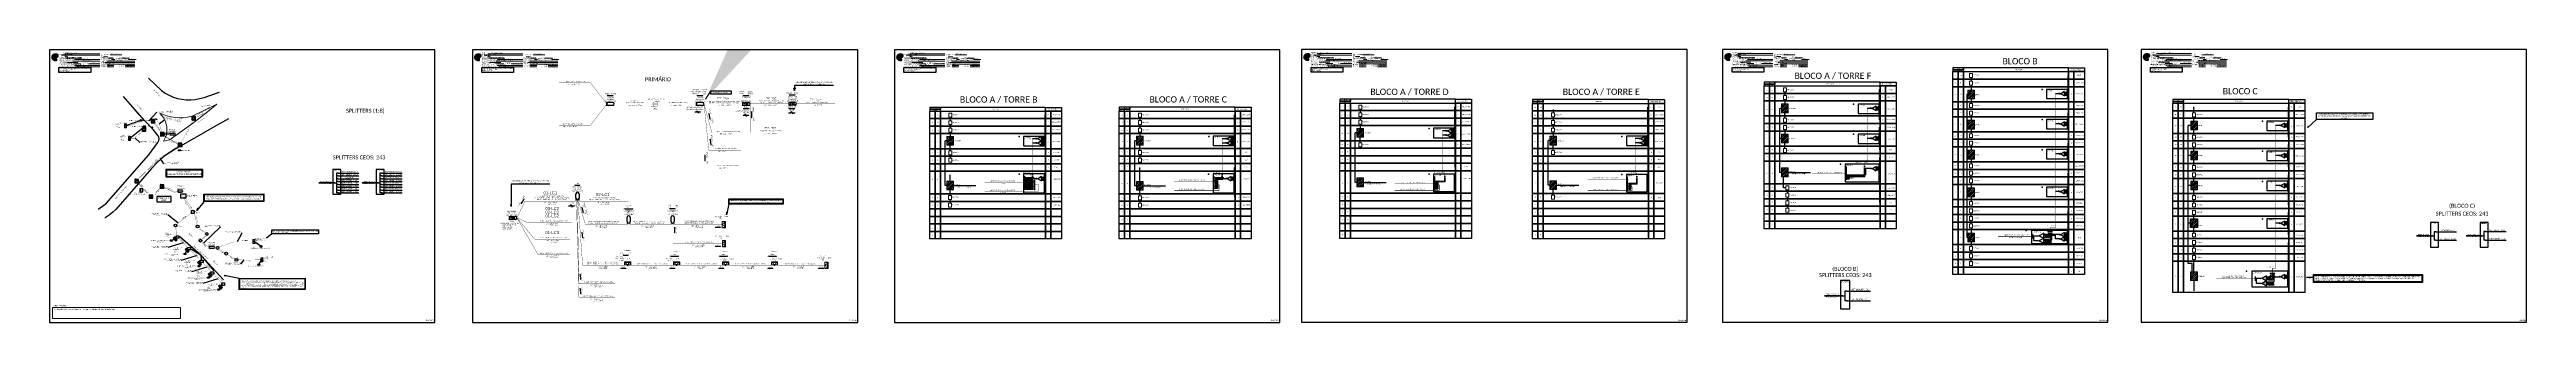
# Paper-space layout 'CDOI-24301a24305 + 24344a24345' of a CAD drawing. Header units: inches. Extents: x 5 to 5395, y 4 to 598.
# The model-space entities are those that its viewports show. They can reach past a viewport. Long polylines and large blocks are cut down to what shows.
import ezdxf
from ezdxf.enums import TextEntityAlignment as Align

# ---------------------------------------------------------------- set-up
doc = ezdxf.new("R2010")
doc.units = ezdxf.units.IN
doc.header["$MEASUREMENT"] = 0
doc.linetypes.add('ARILSUPP', pattern=[2.98, 1.42, -0.71, 0.14, -0.71])
for name, color, linetype in [('10.1-Caixas Subterrâneas', 5, 'Continuous'), ('20.4-CEOS', 1, 'Continuous'), ('20.5-CABO AÉREO', 1, 'Continuous'), ('20.5-CEO', 1, 'Continuous'), ('CAP a instalar', 1, 'Continuous'), ('label_cabos', 7, 'Continuous'), ('LC', 7, 'Continuous'), ('LC1', 3, 'Continuous'), ('locais legendas', 7, 'Continuous'), ('METRAGEM', 92, 'Continuous'), ('QUADRA', 94, 'Continuous'), ('SETA', 7, 'Continuous'), ('surveys', 7, 'Continuous'), ('surveys legendas', 7, 'Continuous'), ('UNIFILAR', 7, 'Continuous')]:
    doc.layers.add(name, color=color, linetype=linetype)
for name, color, linetype, lineweight in [('10.4-Postes', 1, 'Continuous', 0), ("20.0-LEGENDA DOS CDO'S", 1, 'Continuous', 0), ('20.1-CDO_INTERIOR', 1, 'Continuous', 0), ('40.1-ETIQUETAS', 1, 'Continuous', 20), ('Segmento Logradouro Texto', 251, 'Continuous', 0)]:
    doc.layers.add(name, color=color, linetype=linetype, lineweight=lineweight)
doc.layers.add('DROP DE CLIENTE', color=140, linetype='Continuous', plot=False)
doc.styles.add('ARIAL', font='arial.ttf')
doc.styles.add('DIGICADE', font='arial.ttf')
doc.styles.add('ROMANS', font='arial.ttf')
doc.styles.add('siredit', font='verdana.ttf')
doc.styles.add('WMF-Calibri0', font='calibri.ttf')
doc.styles.add('WMF-Calibri1', font='calibrib.ttf')
doc.linetypes.add('FENCELINE1', pattern='A,0.25,-0.1,[133,ltypeshp.shx,S=0.1,R=0,X=-0.1,Y=0],-0.1,1', length=1.45)
doc.linetypes.add('RESERVA', pattern='A,0.5,-0.15,["RESERVA",Standard,S=0.18,R=0,X=0,Y=-0.1],-1.3', length=1.95)
doc.dimstyles.new('CC', dxfattribs={"dimtxt": 1, "dimasz": 2, "dimexe": 0.18, "dimexo": 0.0625, "dimgap": 0.09, "dimtad": 0, "dimdec": 0, "dimrnd": 1, "dimzin": 0, "dimdsep": 46, "dimtxsty": 'siredit', "dimblk": 'NONE', "dimcen": 0, "dimse1": 1, "dimse2": 1, "dimsd1": 1, "dimsd2": 1, "dimclrt": 7, "dimadec": 0, "dimazin": 0, "dimtfac": 1, "dimtdec": 0, "dimtofl": 0, "dimtmove": 0, "dimatfit": 3, "dimfxl": 0, "dimtolj": 1, "dimtzin": 0, "dimarcsym": 0})
doc.dimstyles.new('CL', dxfattribs={"dimtxt": 1, "dimasz": 2, "dimexe": 0.18, "dimexo": 0.0625, "dimgap": 0.09, "dimtad": 0, "dimdec": 0, "dimrnd": 1, "dimzin": 0, "dimdsep": 46, "dimtxsty": 'siredit', "dimblk": 'NONE', "dimcen": 0, "dimse1": 1, "dimse2": 1, "dimsd1": 1, "dimsd2": 1, "dimclrt": 7, "dimadec": 0, "dimazin": 0, "dimtfac": 1, "dimtdec": 0, "dimtofl": 0, "dimtmove": 0, "dimatfit": 3, "dimfxl": 0, "dimtolj": 1, "dimtzin": 0, "dimarcsym": 0})

# ---------------------------------------------------------------- blocks, each defined once
blk = doc.blocks.new('_None')
blk = doc.blocks.new('*X2')
at = {"color": 0, "linetype": 'Continuous'}
for p, q in [((-1.25, 0.34099), (-0.49099, 1.1)), ((-1.25, 0.517767), (-0.667767, 1.1)), ((-1.25, 0.694544), (-0.844544, 1.1)), ((-1.25, 0.87132), (-1.02132, 1.1)), ((-1.25, 1.048097), (-1.198097, 1.1)), ((-1.25, 0.164214), (-0.8035, 0.610714)), ((-1.25, -0.012563), (-0.8035, 0.433937)), ((-1.25, -0.18934), (-0.8035, 0.25716)), ((-1.25, -0.366117), (-0.8035, 0.080383)), ((-0.789214, 0.625), (-0.314214, 1.1)), ((-0.612437, 0.625), (-0.137437, 1.1)), ((-0.43566, 0.625), (0.03934, 1.1)), ((-0.258883, 0.625), (0.216117, 1.1)), ((-0.082107, 0.625), (0.392893, 1.1)), ((0.09467, 0.625), (0.56967, 1.1)), ((0.271447, 0.625), (0.746447, 1.1)), ((0.448223, 0.625), (0.923223, 1.1)), ((0.625, 0.625), (1.1, 1.1)), ((0.801777, 0.625), (1.25, 1.073223)), ((0.8035, 0.449947), (1.25, 0.896447)), ((0.8035, 0.27317), (1.25, 0.71967)), ((0.8035, 0.096393), (1.25, 0.542893)), ((0.8035, -0.080383), (1.25, 0.366117)), ((0.8035, -0.25716), (1.25, 0.18934)), ((0.8035, -0.433937), (1.25, 0.012563)), ((-1.25, -0.542893), (-0.8035, -0.096393)), ((-1.25, -0.71967), (-0.8035, -0.27317)), ((-1.25, -0.896447), (-0.8035, -0.449947)), ((-1.25, -1.073223), (-0.801777, -0.625)), ((-1.1, -1.1), (-0.625, -0.625)), ((-0.923223, -1.1), (-0.448223, -0.625)), ((-0.746447, -1.1), (-0.271447, -0.625)), ((-0.56967, -1.1), (-0.09467, -0.625)), ((-0.392893, -1.1), (0.082107, -0.625)), ((-0.216117, -1.1), (0.258883, -0.625)), ((-0.03934, -1.1), (0.43566, -0.625)), ((0.137437, -1.1), (0.612437, -0.625)), ((0.314214, -1.1), (0.789214, -0.625)), ((0.49099, -1.1), (1.25, -0.34099)), ((0.667767, -1.1), (1.25, -0.517767)), ((0.8035, -0.610714), (1.25, -0.164214)), ((0.844544, -1.1), (1.25, -0.694544)), ((1.02132, -1.1), (1.25, -0.87132)), ((1.198097, -1.1), (1.25, -1.048097))]:
    blk.add_line(p, q, dxfattribs=at)
blk = doc.blocks.new('SAN')
at = {"layer": 'SETA'}
blk.add_lwpolyline([(-2.6, 0), (6, 0)], dxfattribs=at)
for points in [[(-2.1, -0.7), (-3.9, 0), (-2.1, 0.7)], [(5.3, 0.7), (7.2, 0), (5.3, -0.7)]]:
    blk.add_solid(points, dxfattribs=at)
blk = doc.blocks.new('ETIQUETA_RS5F')
at = {"layer": '40.1-ETIQUETAS', "color": 0, "style": 'siredit'}
blk.add_text('/', height=1.5, dxfattribs=at).set_placement((1.5, -2), align=Align.MIDDLE_RIGHT)
for tag, p in [('ETIQUETA_R_SECUNDARIA', (1.2, 2.1)), ('ETIQUETA_R_PRIMARIA', (1.2, 4.1)), ('F_ATIVAS/F_MORTAS', (1.1, -4.2))]:
    blk.add_attdef(tag, text='', height=1.5, dxfattribs=at).set_placement(p, align=Align.MIDDLE_CENTER)
for tag, p in [('TIPO_CABO', (-6.6, -2.1)), ('CAP_CABO', (0.4, -2.1))]:
    blk.add_attdef(tag, text='', height=1.5, dxfattribs=at).set_placement(p, align=Align.MIDDLE_RIGHT)
for tag, p in [('FUSÃO_1', (0.8, -8.4)), ('FUSÃO_2', (0.8, -10.6)), ('FUSÃO_3', (0.8, -12.9)), ('FUSÃO_4', (0.8, -15.1)), ('FUSÃO_5', (0.8, -17.2))]:
    blk.add_attdef(tag, text='', height=1.5, dxfattribs=at).set_placement(p, align=Align.CENTER)
blk.add_attdef('METROS', text='', height=1.5, dxfattribs=at).set_placement((2.1, -2), align=Align.MIDDLE_LEFT)
blk = doc.blocks.new('SPLT_1-8_SC-APC')
at = {"color": 1, "lineweight": 0}
blk.add_lwpolyline([(-17, -7.5), (-19.3, -7.5)], dxfattribs=at)
at = {"color": 1}
blk.add_lwpolyline([(-7.4, -2.1), (-17, -7.5), (-7.4, -13), (-7.4, -2.1)], dxfattribs=at)
at = {"color": 3, "lineweight": 0}
for points in [[(-3, -3.5), (-7.4, -3.5)], [(-7.4, -4.7), (-3, -4.7)], [(-7.4, -5.8), (-3, -5.8)], [(-7.4, -7), (-3, -7)], [(-7.4, -8.1), (-3, -8.1)], [(-7.4, -9.3), (-3, -9.3)], [(-7.4, -10.4), (-3, -10.4)], [(-7.4, -11.6), (-3, -11.6)], [(-2.4, -3), (-2.4, -4)], [(-2.4, -3), (0, -3)], [(-2.4, -4), (0, -4)], [(-2.4, -4.2), (-2.4, -5.2)], [(-2.4, -4.2), (0, -4.2)], [(-2.4, -5.2), (0, -5.2)], [(-2.4, -5.3), (-2.4, -6.3)], [(-2.4, -5.3), (0, -5.3)], [(-2.4, -6.3), (0, -6.3)], [(-2.4, -6.5), (-2.4, -7.5)], [(-2.4, -6.5), (0, -6.5)], [(-2.4, -7.5), (0, -7.5)], [(-2.4, -7.6), (-2.4, -8.6)], [(-2.4, -7.6), (0, -7.6)], [(-2.4, -8.6), (0, -8.6)], [(-2.4, -8.8), (-2.4, -9.8)], [(-2.4, -8.8), (0, -8.8)], [(-2.4, -9.8), (0, -9.8)], [(-2.4, -9.9), (-2.4, -10.9)], [(-2.4, -9.9), (0, -9.9)], [(-2.4, -10.9), (0, -10.9)], [(-2.4, -11.1), (-2.4, -12.1)], [(-2.4, -11.1), (0, -11.1)], [(-2.4, -12.1), (0, -12.1)]]:
    blk.add_lwpolyline(points, dxfattribs=at)
for points in [[(-3, -3.2), (-2.4, -3.2), (-2.4, -3.8), (-3, -3.8)], [(-3, -4.4), (-2.4, -4.4), (-2.4, -5), (-3, -5)], [(-3, -5.5), (-2.4, -5.5), (-2.4, -6.1), (-3, -6.1)], [(-3, -6.7), (-2.4, -6.7), (-2.4, -7.3), (-3, -7.3)], [(-3, -7.8), (-2.4, -7.8), (-2.4, -8.4), (-3, -8.4)], [(-3, -9), (-2.4, -9), (-2.4, -9.6), (-3, -9.6)], [(-3, -10.1), (-2.4, -10.1), (-2.4, -10.7), (-3, -10.7)], [(-3, -11.3), (-2.4, -11.3), (-2.4, -11.9), (-3, -11.9)]]:
    blk.add_lwpolyline(points, close=True, dxfattribs=at)
at = {"color": 1, "style": 'ARIAL'}
for s, height, p in [('1:8', 2, (-13.9, -8.4)), ('S1', 0.75, (-8.7, -3.8)), ('S2', 0.75, (-8.7, -5)), ('S3', 0.75, (-8.7, -6.2)), ('S4', 0.75, (-8.7, -7.4)), ('S5', 0.75, (-8.7, -8.6)), ('S6', 0.75, (-8.7, -9.7)), ('S7', 0.75, (-8.7, -10.8)), ('S8', 0.75, (-8.7, -11.9))]:
    blk.add_text(s, height=height, dxfattribs=at).set_placement(p)
blk = doc.blocks.new('SPLITTER_')
blk.add_point((0, 0))
at = {"style": 'ARIAL', "flags": 4}
blk.add_attdef('SPLT', (0, -3.3), '', height=1.5, dxfattribs=at)
blk = doc.blocks.new('A$C415C251F')
at = {"color": 3}
blk.add_point((0, 0), dxfattribs=at)
blk = doc.blocks.new('LEG_CDOIA8_C-SPLT_ESQ')
at = {"color": 3, "extrusion": (0, 0, -1), "xscale": -1, "zscale": -1}
blk.add_blockref('A$C415C251F', (0, 0), dxfattribs=at)
at = {"style": 'ARIAL', "flags": 4}
blk.add_attdef('SPLITAGEM', text='', height=1.5, dxfattribs=at).set_placement((18.6, -12.6), align=Align.CENTER)
at = {"color": 1, "style": 'WMF-Calibri0', "flags": 4}
blk.add_attdef('MODELO', text='', height=1.5, dxfattribs=at).set_placement((22.5, -4.5), align=Align.CENTER)
blk.add_attdef('CDO', (21.4, -2.6), '', height=2, dxfattribs=at)
blk = doc.blocks.new('OI')
h = blk.add_hatch(color=40)
edge = h.paths.add_edge_path()
edge.add_spline(control_points=[(4.4, -0.7), (3.9, -1), (3.3, -1.5), (2.8, -2.6), (2.9, -3.5), (3.1, -4.3), (3.3, -4.9), (3.4, -5.4), (3.4, -5.9), (3.2, -6.4), (2.5, -6.6), (1.7, -6.6), (0.6, -6.7), (-0.6, -6.4), (-1.6, -6.1), (-2.8, -5.6), (-3.9, -4.8), (-4.9, -3.7), (-5.3, -2.6), (-5.6, -1.9), (-5.8, -1), (-5.7, 0.5), (-5.1, 2), (-4.1, 3), (-3.3, 3.6), (-2.4, 4.2), (-1.4, 4.4), (-0.6, 4.7), (0.8, 4.9), (2.2, 5), (3.8, 4.6), (4.7, 4.2), (5.4, 3.7), (5.8, 3), (6, 2.2), (6, 1.5), (5.7, 0.6), (5.3, 0.1), (4.9, -0.4), (4.5, -0.6), (4.4, -0.7)], knot_values=[0, 0, 0, 0, 1.60434, 2.417191, 3.427595, 4.282808, 4.776746, 5.304182, 5.888771, 6.258406, 6.858137, 7.79129, 8.986195, 10.124242, 11.187857, 12.242908, 13.953784, 15.414161, 16.515391, 17.349188, 17.675853, 19.552021, 21.515531, 22.568638, 23.63245, 24.621084, 25.782718, 26.745347, 27.142653, 29.870543, 31.004649, 31.921532, 32.709589, 33.801391, 34.042471, 35.192333, 35.971461, 36.628871, 37.254359, 37.836911, 37.836911, 37.836911, 37.836911], degree=3, periodic=0)
h.paths.add_polyline_path([(1.1, -0.9, -1), (0, -0.9, -1)], flags=16)
edge = h.paths.add_edge_path(flags=16)
edge.add_ellipse((0.6, -3.6), major_axis=(-0.02, 1.71), ratio=0.361305, start_angle=0, end_angle=360)
h.paths.add_polyline_path([(-0.4, -3.6, -1), (-3.8, -3.6, -1)], flags=16)
edge = h.paths.add_edge_path(flags=0)
edge.add_ellipse((-2.1, -3.6), major_axis=(0, 0.885), ratio=0.758294, start_angle=0, end_angle=360)
at = {"color": 40}
for centre, radius in [((-2.1, -3.6), 1.72), ((0.5, -0.9), 0.587)]:
    blk.add_circle(centre, radius, dxfattribs=at)
blk.add_ellipse((-2.1, -3.6), major_axis=(0, 0.885), ratio=0.758294, start_param=-3.141592653589792, end_param=3.141592653589792, dxfattribs=at)
blk.add_ellipse((0.6, -3.6), major_axis=(-0.02, 1.71), ratio=0.361305, dxfattribs=at)
at = {"color": 40, "start_tangent": (-0.800898, -0.598801), "end_tangent": (-0.800898, -0.598801)}
blk.add_spline([(4.4, -0.7), (3.2, -1.8), (2.9, -2.5), (2.9, -3.5), (3.1, -4.4), (3.3, -4.8), (3.4, -5.4), (3.4, -6), (3.2, -6.3), (2.7, -6.5), (1.7, -6.6), (0.5, -6.6), (-0.6, -6.4), (-1.6, -6.1), (-2.6, -5.7), (-3.9, -4.7), (-4.9, -3.6), (-5.4, -2.6), (-5.6, -1.8), (-5.7, -1.5), (-5.6, 0.4), (-4.8, 2.2), (-4.1, 3), (-3.3, 3.6), (-2.4, 4.1), (-1.3, 4.5), (-0.4, 4.7), (0, 4.8), (2.7, 4.8), (3.8, 4.5), (4.7, 4.2), (5.3, 3.7), (5.9, 2.7), (5.9, 2.5), (5.9, 1.3), (5.7, 0.6), (5.3, 0.1), (4.8, -0.4), (4.4, -0.7)], degree=3, dxfattribs=at)
blk = doc.blocks.new('MANHOLE_MS')
at = {"linetype": 'Continuous'}
blk.add_circle((0, 0), 0.0000101, dxfattribs=at)
blk = doc.blocks.new('SPLT_1-4_DIV_DIR')
h = blk.add_hatch(color=3)
h.dxf.hatch_style = 1
edge = h.paths.add_edge_path()
edge.add_arc((13.3, 3.5), 0.242, 0, 360)
h = blk.add_hatch(color=3)
h.dxf.hatch_style = 1
edge = h.paths.add_edge_path()
edge.add_arc((14.3, 1.2), 0.242, 0, 360)
h = blk.add_hatch(color=3)
h.dxf.hatch_style = 1
edge = h.paths.add_edge_path()
edge.add_arc((15.3, -1.1), 0.242, 0, 360)
h = blk.add_hatch(color=3)
h.dxf.hatch_style = 1
edge = h.paths.add_edge_path()
edge.add_arc((16.3, -3.4), 0.242, 0, 360)
at = {"color": 1, "lineweight": 0}
blk.add_lwpolyline([(2.2, 0), (0, 0)], dxfattribs=at)
at = {"color": 1}
blk.add_lwpolyline([(11.9, 5.4), (2.2, 0), (11.9, -5.4), (11.9, 5.4)], dxfattribs=at)
at = {"color": 7, "lineweight": 0}
for points in [[(13.3, 3.5), (11.9, 3.5)], [(11.9, 1.2), (14.3, 1.2)], [(11.9, -1.1), (15.3, -1.1)], [(11.9, -3.4), (16.3, -3.4)]]:
    blk.add_lwpolyline(points, dxfattribs=at)
at = {"color": 3}
for centre in [(13.3, 3.5), (14.3, 1.2), (15.3, -1.1), (16.3, -3.4)]:
    blk.add_circle(centre, 0.242, dxfattribs=at)
at = {"color": 1, "style": 'ARIAL'}
for s, height, p in [('1:4', 2, (4.9, -0.9)), ('S1', 0.75, (10.5, 3.1)), ('S2', 0.75, (10.5, 0.8)), ('S3', 0.75, (10.5, -1.5)), ('S4', 0.75, (10.5, -3.8))]:
    blk.add_text(s, height=height, dxfattribs=at).set_placement(p)
blk = doc.blocks.new('Inst CB DT OCUP CFOA-SM-DD-S-72')
at = {"layer": 'label_cabos', "color": 0, "style": 'siredit'}
for tag, flags, p in [('ID_ATIVIDADE', 3, (1.3, 2.7)), ('FATOR', 1, (11.6, 2.6))]:
    blk.add_attdef(tag, text='', height=1, rotation=359.69, dxfattribs=dict(at, flags=flags)).set_placement(p, align=Align.MIDDLE_CENTER)
for tag, p in [('TIPO_CABO', (1.1, 0)), ('DESTINO_CABO', (3.1, 1.3)), ('CABO', (4.7, -0.1)), ('/', (7.7, -0.1)), ('LANCE', (10.4, 0)), ('TIPO_CABO', (13.1, 1.2)), ('UND', (16.5, 0)), ('FID', (13.6, -1.4))]:
    blk.add_attdef(tag, text='', height=1, rotation=359.69, dxfattribs=at).set_placement(p, align=Align.MIDDLE_CENTER)
blk.add_attdef('QTDE', (11.9, -0.5), '', height=1, rotation=359.69, dxfattribs=at)
blk = doc.blocks.new('Inst CB DT OCUP CFOA-SM-DD-S-144')
at = {"layer": 'label_cabos', "color": 0, "style": 'siredit'}
for tag, flags, p in [('ID_ATIVIDADE', 3, (1.3, 2.7)), ('FATOR', 1, (11.6, 2.6))]:
    blk.add_attdef(tag, text='', height=1, rotation=359.69, dxfattribs=dict(at, flags=flags)).set_placement(p, align=Align.MIDDLE_CENTER)
for tag, p in [('TIPO_CABO', (1.1, 0)), ('DESTINO_CABO', (3.1, 1.3)), ('CABO', (4.7, -0.1)), ('/', (7.7, -0.1)), ('LANCE', (10.4, 0)), ('TIPO_CABO', (13.1, 1.2)), ('UND', (16.5, 0)), ('FID', (13.6, -1.4))]:
    blk.add_attdef(tag, text='', height=1, rotation=359.69, dxfattribs=at).set_placement(p, align=Align.MIDDLE_CENTER)
blk.add_attdef('QTDE', (11.9, -0.5), '', height=1, rotation=359.69, dxfattribs=at)
blk = doc.blocks.new('Inst CB DT OCUP CFOA-SM-DD-S-36')
at = {"layer": 'label_cabos', "color": 0, "style": 'siredit'}
for tag, flags, p in [('ID_ATIVIDADE', 3, (1.3, 2.7)), ('FATOR', 1, (11.6, 2.6))]:
    blk.add_attdef(tag, text='', height=1, rotation=359.69, dxfattribs=dict(at, flags=flags)).set_placement(p, align=Align.MIDDLE_CENTER)
for tag, p in [('TIPO_CABO', (1.1, 0)), ('DESTINO_CABO', (3.1, 1.3)), ('CABO', (4.7, -0.1)), ('/', (7.7, -0.1)), ('LANCE', (10.4, 0)), ('TIPO_CABO', (13.1, 1.2)), ('UND', (16.5, 0)), ('FID', (13.6, -1.4))]:
    blk.add_attdef(tag, text='', height=1, rotation=359.69, dxfattribs=at).set_placement(p, align=Align.MIDDLE_CENTER)
blk.add_attdef('QTDE', (11.9, -0.5), '', height=1, rotation=359.69, dxfattribs=at)
blk = doc.blocks.new('*U38')
at = {"color": 3}
blk.add_lwpolyline([(0.000041, 0.000066), (0.000194, 0.000066), (0.000194, 0.000041), (0.000041, 0.000041)], close=True, dxfattribs=at)
at = {"color": 3, "style": 'ARIAL'}
blk.add_attdef('SERVIÇO_EM_EMENDA_EXIST', text='', height=0.00000666, dxfattribs=at).set_placement((0.000132, 0.000051), align=Align.RIGHT)
blk.add_attdef('FID', (0.000134, 0.000051), '', height=0.00000666, dxfattribs=at)
at = {"layer": '10.4-Postes', "lineweight": 0, "style": 'ROMANS'}
for tag, p, flags in [('ID_ATIVIDADE', (-0.000007, -0.000009), 3), ('QTDE', (-0.000006, -0.000014), 3), ('FATOR', (-0.000002, -0.000011), 1)]:
    blk.add_attdef(tag, p, '', height=0.00000209, dxfattribs=dict(at, flags=flags))
at = {"color": 3}
blk.add_leader([(0, 0.000004), (0.000041, 0.000066)], dimstyle='CL', override={"dimgap": 0.09, "dimtad": 0}, dxfattribs=at)

msp = doc.modelspace()

# ---------------------------------------------------------------- hatches: boundary and pattern name
h = msp.add_hatch()
h.set_pattern_fill('ANSI31', color=1, scale=22.150909, style=0)
h.set_pattern_definition([(45, (-675.91, -201.3412), (-1.9578823, 1.9578823), [])])
h.paths.add_polyline_path([(6168, 432.3), (6153.3, 432.3), (6153.3, 413.2), (6168, 413.2)])
h = msp.add_hatch()
h.set_pattern_fill('ANSI31', color=1, scale=22.150909, style=0)
h.set_pattern_definition([(45, (-270.7667, -171.3535), (-1.9578823, 1.9578823), [])])
h.paths.add_polyline_path([(6573.2, 462.2), (6558.5, 462.2), (6558.5, 443.2), (6573.2, 443.2)])
h = msp.add_hatch(color=3)
h.dxf.hatch_style = 1
edge = h.paths.add_edge_path()
edge.add_arc((6758.9, 454.4), 0.242, 0, 360)
h = msp.add_hatch()
h.set_pattern_fill('ANSI31', color=1, scale=22.150909, style=0)
h.set_pattern_definition([(45, (-1599.8673, -254.5265), (-1.9578823, 1.9578823), [])])
h.paths.add_polyline_path([(5244.1, 379.1), (5229.4, 379.1), (5229.4, 360), (5244.1, 360)])
h = msp.add_hatch(color=3)
h.dxf.hatch_style = 1
edge = h.paths.add_edge_path()
edge.add_arc((6349, 422.6), 0.242, 0, 360)
h = msp.add_hatch()
h.set_pattern_fill('ANSI31', color=1, scale=22.150909, style=0)
h.set_pattern_definition([(45, (-270.7667, -236.841), (-1.9578823, 1.9578823), [])])
h.paths.add_polyline_path([(6573.2, 396.8), (6558.5, 396.8), (6558.5, 377.7), (6573.2, 377.7)])
h = msp.add_hatch(color=3)
h.dxf.hatch_style = 1
edge = h.paths.add_edge_path()
edge.add_arc((6758.9, 388.9), 0.242, 0, 360)
h = msp.add_hatch()
h.set_pattern_fill('ANSI31', color=0, scale=22.150909, style=0)
h.set_pattern_definition([(45, (214.4683, -238.4515), (-1.9578823, 1.9578823), [])])
h.paths.add_polyline_path([(7058.4, 395.1), (7043.7, 395.1), (7043.7, 376.1), (7058.4, 376.1)])
h = msp.add_hatch(color=0)
h.dxf.hatch_style = 1
edge = h.paths.add_edge_path()
edge.add_arc((7238.1, 385.5), 0.242, 0, 360)
h = msp.add_hatch()
h.set_pattern_fill('ANSI31', color=1, scale=22.150909, style=0)
h.set_pattern_definition([(45, (-2524.4422, -271.6294), (-1.9578823, 1.9578823), [])])
h.paths.add_polyline_path([(4319.5, 362), (4304.8, 362), (4304.8, 342.9), (4319.5, 342.9)])
h = msp.add_hatch(color=3)
h.dxf.hatch_style = 1
edge = h.paths.add_edge_path()
edge.add_arc((4500.5, 356.8), 0.242, 0, 360)
h = msp.add_hatch(color=3)
h.dxf.hatch_style = 1
edge = h.paths.add_edge_path()
edge.add_arc((4500.5, 347.4), 0.242, 0, 360)
h = msp.add_hatch()
h.set_pattern_fill('ANSI31', color=1, scale=22.150909, style=0)
h.set_pattern_definition([(45, (-2111.9104, -271.404), (-1.9578823, 1.9578823), [])])
h.paths.add_polyline_path([(4732, 362.2), (4717.3, 362.2), (4717.3, 343.1), (4732, 343.1)])
h = msp.add_hatch(color=3)
h.dxf.hatch_style = 1
edge = h.paths.add_edge_path()
edge.add_arc((4913, 356.8), 0.242, 0, 360)
h = msp.add_hatch(color=3)
h.dxf.hatch_style = 1
edge = h.paths.add_edge_path()
edge.add_arc((4913, 347.4), 0.242, 0, 360)
h = msp.add_hatch(color=3)
h.dxf.hatch_style = 1
edge = h.paths.add_edge_path()
edge.add_arc((5425, 373.6), 0.242, 0, 360)
h = msp.add_hatch(color=3)
h.dxf.hatch_style = 1
edge = h.paths.add_edge_path()
edge.add_arc((5425, 364.2), 0.242, 0, 360)
h = msp.add_hatch()
h.set_pattern_fill('ANSI31', color=1, scale=22.150909, style=0)
h.set_pattern_definition([(45, (-1180.237, -271.6058), (-1.9578823, 1.9578823), [])])
h.paths.add_polyline_path([(5663.7, 362), (5649, 362), (5649, 342.9), (5663.7, 342.9)])
h = msp.add_hatch(color=3)
h.dxf.hatch_style = 1
edge = h.paths.add_edge_path()
edge.add_arc((5844.7, 356.9), 0.242, 0, 360)
h = msp.add_hatch(color=3)
h.dxf.hatch_style = 1
edge = h.paths.add_edge_path()
edge.add_arc((5844.7, 347.4), 0.242, 0, 360)
h = msp.add_hatch()
h.set_pattern_fill('ANSI31', color=1, scale=22.150909, style=0)
h.set_pattern_definition([(45, (-675.91, -266.8287), (-1.9578823, 1.9578823), [])])
h.paths.add_polyline_path([(6168, 366.8), (6153.3, 366.8), (6153.3, 347.7), (6168, 347.7)])
h = msp.add_hatch(color=3)
h.dxf.hatch_style = 1
edge = h.paths.add_edge_path()
edge.add_arc((6349, 357.3), 0.242, 0, 360)
h = msp.add_hatch()
h.set_pattern_fill('ANSI31', color=1, scale=22.150909, style=0)
h.set_pattern_definition([(45, (-270.7667, -302.3285), (-1.9578823, 1.9578823), [])])
h.paths.add_polyline_path([(6573.2, 331.3), (6558.5, 331.3), (6558.5, 312.2), (6573.2, 312.2)])
h = msp.add_hatch(color=3)
h.dxf.hatch_style = 1
edge = h.paths.add_edge_path()
edge.add_arc((6758.9, 323.4), 0.242, 0, 360)
h = msp.add_hatch()
h.set_pattern_fill('ANSI31', color=0, scale=22.150909, style=0)
h.set_pattern_definition([(45, (214.4683, -303.939), (-1.9578823, 1.9578823), [])])
h.paths.add_polyline_path([(7058.4, 329.7), (7043.7, 329.7), (7043.7, 310.6), (7058.4, 310.6)])
h = msp.add_hatch(color=3)
h.dxf.hatch_style = 1
edge = h.paths.add_edge_path()
edge.add_arc((4481.2, 270.1), 0.242, 0, 360)
h = msp.add_hatch(color=3)
h.dxf.hatch_style = 1
edge = h.paths.add_edge_path()
edge.add_arc((4500.5, 269.8), 0.242, 0, 360)
h = msp.add_hatch(color=3)
h.dxf.hatch_style = 1
edge = h.paths.add_edge_path()
edge.add_arc((4893.7, 270.4), 0.242, 0, 360)
h = msp.add_hatch(color=3)
h.dxf.hatch_style = 1
edge = h.paths.add_edge_path()
edge.add_arc((4913, 270), 0.242, 0, 360)
h = msp.add_hatch()
h.set_pattern_fill('ANSI31', color=1, scale=22.150909, style=0)
h.set_pattern_definition([(45, (-1599.8673, -362.478), (-1.9578823, 1.9578823), [])])
h.paths.add_polyline_path([(5244.1, 271.1), (5229.4, 271.1), (5229.4, 252), (5244.1, 252)])
h = msp.add_hatch()
h.set_pattern_fill('ANSI31', color=1, scale=22.150909, style=0)
h.set_pattern_definition([(45, (-675.91, -340.7185), (-1.9578823, 1.9578823), [])])
h.paths.add_polyline_path([(6168, 292.9), (6153.3, 292.9), (6153.3, 273.8), (6168, 273.8)])
h = msp.add_hatch(color=3)
h.dxf.hatch_style = 1
edge = h.paths.add_edge_path()
edge.add_arc((6301.4, 275.8), 0.242, 0, 360)
h = msp.add_hatch(color=3)
h.dxf.hatch_style = 1
edge = h.paths.add_edge_path()
edge.add_arc((6301.4, 273.7), 0.242, 0, 360)
h = msp.add_hatch(color=3)
h.dxf.hatch_style = 1
edge = h.paths.add_edge_path()
edge.add_arc((6349, 291.7), 0.242, 0, 360)
h = msp.add_hatch(color=0)
h.dxf.hatch_style = 1
edge = h.paths.add_edge_path()
edge.add_arc((7238.1, 320), 0.242, 0, 360)
h = msp.add_hatch()
h.set_pattern_fill('ANSI31', color=1, scale=22.150909, style=0)
h.set_pattern_definition([(45, (-2524.7357, -369.091), (-1.9578823, 1.9578823), [])])
h.paths.add_polyline_path([(4319.2, 264.5), (4304.5, 264.5), (4304.5, 245.4), (4319.2, 245.4)])
h = msp.add_hatch(color=3)
h.dxf.hatch_style = 1
edge = h.paths.add_edge_path()
edge.add_arc((4481.1, 268), 0.242, 0, 360)
h = msp.add_hatch(color=3)
h.dxf.hatch_style = 1
edge = h.paths.add_edge_path()
edge.add_arc((4481.1, 265.9), 0.242, 0, 360)
h = msp.add_hatch(color=3)
h.dxf.hatch_style = 1
edge = h.paths.add_edge_path()
edge.add_arc((4481.1, 263.8), 0.242, 0, 360)
h = msp.add_hatch(color=3)
h.dxf.hatch_style = 1
edge = h.paths.add_edge_path()
edge.add_arc((4481.1, 261.7), 0.242, 0, 360)
h = msp.add_hatch(color=3)
h.dxf.hatch_style = 1
edge = h.paths.add_edge_path()
edge.add_arc((4481.1, 259.6), 0.242, 0, 360)
h = msp.add_hatch(color=3)
h.dxf.hatch_style = 1
edge = h.paths.add_edge_path()
edge.add_arc((4481.1, 257.5), 0.242, 0, 360)
h = msp.add_hatch(color=3)
h.dxf.hatch_style = 1
edge = h.paths.add_edge_path()
edge.add_arc((4481.1, 255.4), 0.242, 0, 360)
h = msp.add_hatch(color=3)
h.dxf.hatch_style = 1
edge = h.paths.add_edge_path()
edge.add_arc((4481.1, 253.3), 0.242, 0, 360)
h = msp.add_hatch(color=3)
h.dxf.hatch_style = 1
edge = h.paths.add_edge_path()
edge.add_arc((4481.1, 251.2), 0.242, 0, 360)
h = msp.add_hatch(color=3)
h.dxf.hatch_style = 1
edge = h.paths.add_edge_path()
edge.add_arc((4481.1, 249), 0.242, 0, 360)
h = msp.add_hatch(color=3)
h.dxf.hatch_style = 1
edge = h.paths.add_edge_path()
edge.add_arc((4481.1, 246.9), 0.242, 0, 360)
h = msp.add_hatch()
h.set_pattern_fill('ANSI31', color=1, scale=22.150909, style=0)
h.set_pattern_definition([(45, (-2111.9104, -369.6353), (-1.9578823, 1.9578823), [])])
h.paths.add_polyline_path([(4732, 264), (4717.3, 264), (4717.3, 244.9), (4732, 244.9)])
h = msp.add_hatch(color=3)
h.dxf.hatch_style = 1
edge = h.paths.add_edge_path()
edge.add_arc((4893.6, 268.2), 0.242, 0, 360)
h = msp.add_hatch(color=3)
h.dxf.hatch_style = 1
edge = h.paths.add_edge_path()
edge.add_arc((5405.7, 264.5), 0.242, 0, 360)
h = msp.add_hatch(color=3)
h.dxf.hatch_style = 1
edge = h.paths.add_edge_path()
edge.add_arc((5405.7, 262.4), 0.242, 0, 360)
h = msp.add_hatch()
h.set_pattern_fill('ANSI31', color=1, scale=22.150909, style=0)
h.set_pattern_definition([(45, (-1180.237, -368.442), (-1.9578823, 1.9578823), [])])
h.paths.add_polyline_path([(5663.7, 265.2), (5649, 265.2), (5649, 246.1), (5663.7, 246.1)])
h = msp.add_hatch(color=3)
h.dxf.hatch_style = 1
edge = h.paths.add_edge_path()
edge.add_arc((5825.3, 259.6), 0.242, 0, 360)
h = msp.add_hatch(color=3)
h.dxf.hatch_style = 1
edge = h.paths.add_edge_path()
edge.add_arc((5825.3, 257.5), 0.242, 0, 360)
h = msp.add_hatch()
h.set_pattern_fill('ANSI31', color=1, scale=22.150909, style=0)
h.set_pattern_definition([(45, (-270.7667, -384.188), (-1.9578823, 1.9578823), [])])
h.paths.add_polyline_path([(6573.2, 249.4), (6558.5, 249.4), (6558.5, 230.3), (6573.2, 230.3)])
h = msp.add_hatch(color=3)
h.dxf.hatch_style = 1
edge = h.paths.add_edge_path()
edge.add_arc((6758.9, 241.6), 0.242, 0, 360)
h = msp.add_hatch()
h.set_pattern_fill('ANSI31', color=0, scale=22.150909, style=0)
h.set_pattern_definition([(45, (214.4683, -369.4265), (-1.9578823, 1.9578823), [])])
h.paths.add_polyline_path([(7058.4, 264.2), (7043.7, 264.2), (7043.7, 245.1), (7058.4, 245.1)])
h = msp.add_hatch(color=0)
h.dxf.hatch_style = 1
edge = h.paths.add_edge_path()
edge.add_arc((7238.1, 254.5), 0.242, 0, 360)
h = msp.add_hatch()
h.set_pattern_fill('ANSI31', color=1, scale=22.150909, style=0)
h.set_pattern_definition([(45, (214.232, -451.2377), (-1.9578823, 1.9578823), [])])
h.paths.add_polyline_path([(7058.2, 182.4), (7043.5, 182.4), (7043.5, 163.3), (7058.2, 163.3)])
h = msp.add_hatch(color=3)
h.dxf.hatch_style = 1
edge = h.paths.add_edge_path()
edge.add_arc((7238.1, 172.6), 0.242, 0, 360)
h = msp.add_hatch()
h.set_pattern_fill('ANSI31', color=1, scale=22.150909, style=0)
h.set_pattern_definition([(45, (-270.7667, -482.419), (-1.9578823, 1.9578823), [])])
h.paths.add_polyline_path([(6573.2, 151.2), (6558.5, 151.2), (6558.5, 132.1), (6573.2, 132.1)])
h = msp.add_hatch(color=3)
h.dxf.hatch_style = 1
edge = h.paths.add_edge_path()
edge.add_arc((6711.9, 145.2), 0.256, 0, 360)
h = msp.add_hatch(color=3)
h.dxf.hatch_style = 1
edge = h.paths.add_edge_path()
edge.add_arc((6711.9, 134.3), 0.256, 0, 360)
h = msp.add_hatch(color=3)
h.dxf.hatch_style = 1
edge = h.paths.add_edge_path()
edge.add_arc((6758.9, 147.9), 0.242, 0, 360)
h = msp.add_hatch(color=3)
h.dxf.hatch_style = 1
edge = h.paths.add_edge_path()
edge.add_arc((6758.9, 138.5), 0.242, 0, 360)
h = msp.add_hatch()
h.set_pattern_fill('ANSI31', color=1, scale=22.150909, style=0)
h.set_pattern_definition([(45, (214.335, -566.6856), (-1.9578823, 1.9578823), [])])
h.paths.add_polyline_path([(7058.3, 66.9), (7043.6, 66.9), (7043.6, 47.8), (7058.3, 47.8)])
h = msp.add_hatch(color=3)
h.dxf.hatch_style = 1
edge = h.paths.add_edge_path()
edge.add_arc((7210.1, 56.1), 0.242, 0, 360)
h = msp.add_hatch(color=3)
h.dxf.hatch_style = 1
edge = h.paths.add_edge_path()
edge.add_arc((7211.1, 53.8), 0.242, 0, 360)
h = msp.add_hatch(color=3)
h.dxf.hatch_style = 1
edge = h.paths.add_edge_path()
edge.add_arc((7238.2, 56.1), 0.242, 0, 360)
h = msp.add_hatch(color=3)
h.dxf.hatch_style = 1
edge = h.paths.add_edge_path()
edge.add_arc((7196.6, 52.6), 0.256, 0, 360)
h = msp.add_hatch(color=3)
h.dxf.hatch_style = 1
edge = h.paths.add_edge_path()
edge.add_arc((7196.6, 41.7), 0.256, 0, 360)
h = msp.add_hatch(color=3)
h.dxf.hatch_style = 1
edge = h.paths.add_edge_path()
edge.add_arc((7212.1, 51.5), 0.242, 0, 360)
h = msp.add_hatch(color=3)
h.dxf.hatch_style = 1
edge = h.paths.add_edge_path()
edge.add_arc((7213.1, 49.2), 0.242, 0, 360)

# ---------------------------------------------------------------- linework, layer by layer
at = {"color": 7, "linetype": 'Continuous'}
for p, q in [((2976.4, 282.3), (2976.4, 238.8)), ((2980, 282.3), (2976.4, 282.3)), ((2980.1, 276), (2976.6, 276)), ((2980.1, 269.8), (2976.6, 269.8)), ((3071.2, 282.3), (3071.2, 238.8)), ((3074.7, 282.3), (3071.2, 282.3)), ((3074.9, 276), (3071.4, 276)), ((3074.9, 269.8), (3071.4, 269.8)), ((2972.8, 260.8), (2976.4, 260.8)), ((2980.1, 263.6), (2976.6, 263.6)), ((2980.1, 257.4), (2976.6, 257.4)), ((2980.1, 251.3), (2976.6, 251.3)), ((2980.1, 245.1), (2976.6, 245.1)), ((2980.1, 238.9), (2976.6, 238.9)), ((3067.5, 260.8), (3071.2, 260.8)), ((3074.9, 263.6), (3071.4, 263.6)), ((3074.9, 257.4), (3071.4, 257.4)), ((3074.9, 251.3), (3071.4, 251.3)), ((3074.9, 245.1), (3071.4, 245.1)), ((3074.9, 238.9), (3071.4, 238.9)), ((7570.1, 145), (7573.7, 145)), ((7573.7, 154), (7573.7, 135.4)), ((7577.4, 154), (7573.7, 154)), ((7577.4, 135.4), (7573.7, 135.4)), ((7677.9, 145.4), (7681.5, 145.4)), ((7681.5, 154.3), (7681.5, 135.8)), ((7685.2, 154.3), (7681.5, 154.3)), ((7685.2, 135.8), (7681.5, 135.8)), ((6286.7, 14.6), (6290.9, 14.6)), ((6290.9, 24.9), (6290.9, 3.5)), ((6295.2, 24.9), (6290.9, 24.9)), ((6295.2, 3.5), (6290.9, 3.5))]:
    msp.add_line(p, q, dxfattribs=at)
at = {"color": 10, "linetype": 'Continuous'}
for p, q in [((2980, 282.3), (3024.9, 282.3)), ((2980.1, 276), (3024.9, 276)), ((2980.1, 269.8), (3024.9, 269.8)), ((3074.7, 282.3), (3119.7, 282.3)), ((3074.9, 276), (3119.7, 276)), ((3074.9, 269.8), (3119.7, 269.8)), ((2980.1, 263.6), (3024.9, 263.6)), ((2980.1, 257.4), (3024.9, 257.4)), ((2980.1, 251.3), (3024.9, 251.3)), ((2980.1, 245.1), (3024.9, 245.1)), ((2980.1, 238.9), (3024.9, 238.9)), ((3074.9, 263.6), (3119.7, 263.6)), ((3074.9, 257.4), (3119.7, 257.4)), ((3074.9, 251.3), (3119.7, 251.3)), ((3074.9, 245.1), (3119.7, 245.1)), ((3074.9, 238.9), (3119.7, 238.9)), ((7577.4, 154), (7622.2, 154)), ((7577.4, 135.4), (7622.2, 135.4)), ((7685.2, 154.4), (7730, 154.3)), ((7685.2, 135.8), (7730, 135.8)), ((6295.2, 24.9), (6346.8, 24.9)), ((6295.2, 3.5), (6346.8, 3.5))]:
    msp.add_line(p, q, dxfattribs=at)
at = {"color": 3}
for p, q in [((6565.8, 269.3), (6565.8, 277.1)), ((6565.8, 187.4), (6565.8, 195.2)), ((6565.8, 171.1), (6565.8, 178.8)), ((6565.9, 105.6), (6565.9, 113.3)), ((6758.9, 147.9), (6748.9, 147.9)), ((7050.9, 118.4), (7050.9, 126.2)), ((7050.9, 102.1), (7050.9, 109.8)), ((6565.9, 89.2), (6565.9, 97)), ((7050.9, 66.9), (7050.9, 93.4))]:
    msp.add_line(p, q, dxfattribs=at)
at = {"color": 1, "linetype": 'Continuous', "lineweight": 60}
for p, q in [((2972.8, 260.8), (2938, 260.7)), ((3067.5, 260.8), (3032.8, 260.7)), ((7570.1, 145), (7535.3, 144.9)), ((7677.9, 145.4), (7643.1, 145.3)), ((6286.7, 14.6), (6246.6, 14.4))]:
    msp.add_line(p, q, dxfattribs=at)
at = {"color": 2}
msp.add_line((6758.9, 138.5), (6748.9, 138.5), dxfattribs=at)
at = {"color": 0, "lineweight": 0}
for p, q in [((2358.8, -10.8), (2637.1, -10.8)), ((2358.8, -34.5), (2358.8, -10.8)), ((2637.1, -34.5), (2358.8, -34.5)), ((2637.1, -10.8), (2637.1, -34.5))]:
    msp.add_line(p, q, dxfattribs=at)
for points in [[(2352.3, -43.2), (3190.8, -43.2), (3190.8, 550.8), (2352.3, 550.8), (2352.3, -43.2)], [(3272.3, -43.2), (4110.9, -43.2), (4110.9, 550.8), (3272.3, 550.8), (3272.3, -43.2)], [(4190.8, -43.2), (5029.4, -43.2), (5029.4, 550.8), (4190.8, 550.8), (4190.8, -43.2)], [(5109.2, -43.2), (5947.8, -43.2), (5947.8, 550.8), (5109.2, 550.8), (5109.2, -43.2)], [(6025.1, -43.2), (6863.7, -43.2), (6863.7, 550.8), (6025.1, 550.8), (6025.1, -43.2)], [(6935.8, -43.2), (7774.4, -43.2), (7774.4, 550.8), (6935.8, 550.8), (6935.8, -43.2)], [(6537.5, 502.7), (6537.5, 506.8)], [(6549.1, 502.7), (6778.1, 502.7), (6778.1, 510.9), (6549.1, 510.9), (6549.1, 510.9), (6549.1, 506.8)], [(4058.3, 473.1), (3973.5, 473.1), (3973.5, 461.5), (3971.9, 467.3), (3976.3, 467.3)], [(5203.6, 434.2), (5203.6, 438.3)], [(5215.2, 434.2), (5444.2, 434.2), (5444.2, 442.4), (5215.2, 442.4), (5215.2, 442.4), (5215.2, 438.3)], [(5623.3, 433.5), (5623.3, 437.6)], [(5634.9, 433.5), (5863.9, 433.5), (5863.9, 441.7), (5634.9, 441.7), (5634.9, 441.7), (5634.9, 437.6)], [(6127.6, 471.6), (6127.6, 475.7)], [(6139.2, 471.6), (6368.2, 471.6), (6368.2, 479.8), (6139.2, 479.8), (6139.2, 479.8), (6139.2, 475.7)], [(7016.7, 433.7), (7016.7, 437.8)], [(7028.3, 433.7), (7257.3, 433.7), (7257.3, 441.9), (7028.3, 441.9), (7028.3, 441.9), (7028.3, 437.8)], [(4279.1, 417.1), (4279.1, 421.2)], [(4290.6, 417.1), (4519.7, 417.1), (4519.7, 425.3), (4290.6, 425.3), (4290.6, 425.3), (4290.6, 421.2)], [(4691.6, 417.3), (4691.6, 421.4)], [(4703.2, 417.3), (4932.2, 417.3), (4932.2, 425.6), (4703.2, 425.6), (4703.2, 425.6), (4703.2, 421.4)], [(4500.5, 269.8), (4500.2, 269.8)], [(4913, 270), (4912.7, 270)], [(6168, 283.3), (6216.7, 283.3)], [(2688.3, 219.7), (2673, 201), (2675, 206.6)], [(3441, 257.7), (3356.9, 257.7), (3356.9, 209.4)], [(4319.2, 255), (4367.9, 255)], [(4481.1, 265.9), (4481.4, 265.9)], [(4481.1, 261.7), (4493.2, 261.7)], [(4494.9, 261.7), (4495.4, 261.7)], [(4732, 254.4), (4780.7, 254.4)], [(5244.1, 261.6), (5292.8, 261.6)], [(5663.7, 255.6), (5712.4, 255.6)], [(3356.9, 209.4), (3355.9, 213.9), (3358.3, 213.9)], [(3830.1, 214.7), (3825.3, 191.5), (3825.7, 197.2), (3828.1, 197.2)], [(7257.3, 196.3), (7256, 196.3)], [(2836, 149.9), (2824.3, 140.3), (2826.2, 142.8), (2827.1, 141.8)], [(2765.2, 52.9), (2732, 59.5), (2737.1, 59.5)]]:
    msp.add_lwpolyline(points)
at = {"color": 7, "lineweight": 0}
for points in [[(2385.7, 541.9), (2461.7, 541.9)], [(2484.5, 539.3), (2509.7, 539.3)], [(3305.8, 541.9), (3381.8, 541.9)], [(3404.6, 539.3), (3429.7, 539.3)], [(4224.3, 541.9), (4300.2, 541.9)], [(4323.1, 539.3), (4348.2, 539.3)], [(5142.7, 541.9), (5218.7, 541.9)], [(5241.5, 539.3), (5266.7, 539.3)], [(6058.6, 541.9), (6134.6, 541.9)], [(6157.4, 539.3), (6182.6, 539.3)], [(6969.3, 541.9), (7045.3, 541.9)], [(7068.1, 539.3), (7093.2, 539.3)], [(2378.1, 538.8), (2461.7, 538.8)], [(2385.2, 535.5), (2391.8, 535.5)], [(2387.9, 532.5), (2422.3, 532.5)], [(2390.2, 523), (2413.8, 523)], [(2403, 526.1), (2461.7, 526.1)], [(2404.7, 520.1), (2420.4, 520.1)], [(2406.4, 529.2), (2461.7, 529.2)], [(2406.4, 516.5), (2461.7, 516.5)], [(2408.9, 513.3), (2461.7, 513.3)], [(2437.1, 520.1), (2461.6, 520.1)], [(2437.6, 520.1), (2461.7, 520.1)], [(2469.5, 535.6), (2479, 535.6)], [(2472.6, 522.9), (2537.9, 522.9)], [(2476.7, 526.1), (2537.9, 526.1)], [(2476.9, 519.6), (2537.9, 519.6)], [(2477.5, 516.5), (2492.3, 516.5)], [(2477.5, 513.3), (2492.3, 513.3)], [(2479.5, 532.5), (2491.2, 532.5)], [(2487.1, 529.2), (2494.1, 529.2)], [(2509.5, 532.5), (2526.3, 532.5)], [(2517.1, 516.5), (2537.9, 516.5)], [(2517.1, 513.3), (2537.9, 513.3)], [(2524.3, 529.2), (2540.5, 529.2)], [(3298.2, 538.8), (3381.8, 538.8)], [(3305.3, 535.5), (3311.8, 535.5)], [(3307.9, 532.5), (3342.3, 532.5)], [(3310.3, 523), (3333.9, 523)], [(3323.1, 526.1), (3381.8, 526.1)], [(3324.8, 520.1), (3340.5, 520.1)], [(3326.5, 529.2), (3381.8, 529.2)], [(3326.5, 516.5), (3381.8, 516.5)], [(3329, 513.3), (3381.8, 513.3)], [(3357.1, 520.1), (3381.6, 520.1)], [(3357.6, 520.1), (3381.8, 520.1)], [(3389.6, 535.6), (3399.1, 535.6)], [(3392.7, 522.9), (3458, 522.9)], [(3396.7, 526.1), (3458, 526.1)], [(3397, 519.6), (3458, 519.6)], [(3397.6, 516.5), (3412.4, 516.5)], [(3397.6, 513.3), (3412.4, 513.3)], [(3399.6, 532.5), (3411.2, 532.5)], [(3407.2, 529.2), (3414.1, 529.2)], [(3429.6, 532.5), (3446.4, 532.5)], [(3437.2, 516.5), (3458, 516.5)], [(3437.2, 513.3), (3458, 513.3)], [(3444.4, 529.2), (3460.6, 529.2)], [(4216.6, 538.8), (4300.2, 538.8)], [(4223.7, 535.5), (4230.3, 535.5)], [(4226.4, 532.5), (4260.8, 532.5)], [(4228.7, 523), (4252.4, 523)], [(4241.6, 526.1), (4300.2, 526.1)], [(4243.3, 520.1), (4258.9, 520.1)], [(4245, 529.2), (4300.2, 529.2)], [(4245, 516.5), (4300.2, 516.5)], [(4247.5, 513.3), (4300.2, 513.3)], [(4275.6, 520.1), (4300.1, 520.1)], [(4276.1, 520.1), (4300.2, 520.1)], [(4308, 535.6), (4317.5, 535.6)], [(4311.2, 522.9), (4376.4, 522.9)], [(4315.2, 526.1), (4376.4, 526.1)], [(4315.4, 519.6), (4376.4, 519.6)], [(4316, 516.5), (4330.8, 516.5)], [(4316, 513.3), (4330.8, 513.3)], [(4318.1, 532.5), (4329.7, 532.5)], [(4325.7, 529.2), (4332.6, 529.2)], [(4348, 532.5), (4364.9, 532.5)], [(4355.7, 516.5), (4376.4, 516.5)], [(4355.7, 513.3), (4376.4, 513.3)], [(4362.8, 529.2), (4379, 529.2)], [(5135.1, 538.8), (5218.7, 538.8)], [(5142.2, 535.5), (5148.8, 535.5)], [(5144.9, 532.5), (5179.2, 532.5)], [(5147.2, 523), (5170.8, 523)], [(5160, 526.1), (5218.7, 526.1)], [(5161.7, 520.1), (5177.4, 520.1)], [(5163.4, 529.2), (5218.7, 529.2)], [(5163.4, 516.5), (5218.7, 516.5)], [(5165.9, 513.3), (5218.7, 513.3)], [(5194.1, 520.1), (5218.5, 520.1)], [(5194.6, 520.1), (5218.7, 520.1)], [(5226.5, 535.6), (5236, 535.6)], [(5229.6, 522.9), (5294.9, 522.9)], [(5233.7, 526.1), (5294.9, 526.1)], [(5233.9, 519.6), (5294.9, 519.6)], [(5234.5, 516.5), (5249.3, 516.5)], [(5234.5, 513.3), (5249.3, 513.3)], [(5236.5, 532.5), (5248.2, 532.5)], [(5244.1, 529.2), (5251.1, 529.2)], [(5266.5, 532.5), (5283.3, 532.5)], [(5274.1, 516.5), (5294.9, 516.5)], [(5274.1, 513.3), (5294.9, 513.3)], [(5281.3, 529.2), (5297.5, 529.2)], [(6051, 538.8), (6134.6, 538.8)], [(6058.1, 535.5), (6064.6, 535.5)], [(6060.8, 532.5), (6095.1, 532.5)], [(6063.1, 523), (6086.7, 523)], [(6075.9, 526.1), (6134.6, 526.1)], [(6077.6, 520.1), (6093.3, 520.1)], [(6079.3, 529.2), (6134.6, 529.2)], [(6079.3, 516.5), (6134.6, 516.5)], [(6081.8, 513.3), (6134.6, 513.3)], [(6109.9, 520.1), (6134.4, 520.1)], [(6110.5, 520.1), (6134.6, 520.1)], [(6142.4, 535.6), (6151.9, 535.6)], [(6145.5, 522.9), (6210.8, 522.9)], [(6149.5, 526.1), (6210.8, 526.1)], [(6149.8, 519.6), (6210.8, 519.6)], [(6150.4, 516.5), (6165.2, 516.5)], [(6150.4, 513.3), (6165.2, 513.3)], [(6152.4, 532.5), (6164.1, 532.5)], [(6160, 529.2), (6167, 529.2)], [(6182.4, 532.5), (6199.2, 532.5)], [(6190, 516.5), (6210.8, 516.5)], [(6190, 513.3), (6210.8, 513.3)], [(6197.2, 529.2), (6213.4, 529.2)], [(6961.7, 538.8), (7045.3, 538.8)], [(6968.8, 535.5), (6975.3, 535.5)], [(6971.4, 532.5), (7005.8, 532.5)], [(6973.8, 523), (6997.4, 523)], [(6986.6, 526.1), (7045.3, 526.1)], [(6988.3, 520.1), (7004, 520.1)], [(6990, 529.2), (7045.3, 529.2)], [(6990, 516.5), (7045.3, 516.5)], [(6992.5, 513.3), (7045.3, 513.3)], [(7020.6, 520.1), (7045.1, 520.1)], [(7021.1, 520.1), (7045.3, 520.1)], [(7053.1, 535.6), (7062.5, 535.6)], [(7056.2, 522.9), (7121.5, 522.9)], [(7060.2, 526.1), (7121.5, 526.1)], [(7060.5, 519.6), (7121.5, 519.6)], [(7061.1, 516.5), (7075.9, 516.5)], [(7061.1, 513.3), (7075.9, 513.3)], [(7063.1, 532.5), (7074.7, 532.5)], [(7070.7, 529.2), (7077.6, 529.2)], [(7093.1, 532.5), (7109.9, 532.5)], [(7100.7, 516.5), (7121.5, 516.5)], [(7100.7, 513.3), (7121.5, 513.3)], [(7107.9, 529.2), (7124, 529.2)], [(7210.1, 56.1), (7208.7, 56.1)], [(7208.7, 53.8), (7211.1, 53.8)], [(7208.7, 51.5), (7212.1, 51.5)], [(7208.7, 49.2), (7213.1, 49.2)]]:
    msp.add_lwpolyline(points, dxfattribs=at)
at = {"color": 1}
for points in [[(2372.8, 511.8), (2441.9, 511.8), (2441.9, 501.2), (2372.8, 501.2)], [(3292.9, 511.8), (3361.9, 511.8), (3361.9, 501.2), (3292.9, 501.2)], [(4211.3, 511.8), (4280.4, 511.8), (4280.4, 501.2), (4211.3, 501.2)], [(5129.8, 511.8), (5198.8, 511.8), (5198.8, 501.2), (5129.8, 501.2)], [(6045.7, 511.8), (6114.7, 511.8), (6114.7, 501.2), (6045.7, 501.2)], [(6956.4, 511.8), (7025.4, 511.8), (7025.4, 501.2), (6956.4, 501.2)], [(6365.6, 431.9), (6320.1, 431.9), (6320.1, 411.6), (6365.6, 411.6)], [(6775.6, 464.1), (6730.1, 464.1), (6730.1, 443.8), (6775.6, 443.8)], [(5441.7, 379.2), (5396.2, 379.2), (5396.2, 358.8), (5441.7, 358.8)], [(6775.6, 398.6), (6730.1, 398.6), (6730.1, 378.3), (6775.6, 378.3)], [(4517.1, 362.1), (4471.6, 362.1), (4471.6, 341.8), (4517.1, 341.8)], [(4929.6, 362.4), (4884.1, 362.4), (4884.1, 342), (4929.6, 342)], [(5861.3, 362.2), (5815.8, 362.2), (5815.8, 341.8), (5861.3, 341.8)], [(6365.6, 366.4), (6320.1, 366.4), (6320.1, 346.1), (6365.6, 346.1)], [(6775.6, 333.1), (6730.1, 333.1), (6730.1, 312.8), (6775.6, 312.8)], [(4517.1, 280.3), (4471.6, 280.3), (4471.6, 239.5), (4517.1, 239.5)], [(4929.6, 280.5), (4884.1, 280.5), (4884.1, 238.9), (4929.6, 238.9)], [(5441.7, 279.2), (5396.2, 279.2), (5396.2, 241.9), (5441.7, 241.9)], [(5861.3, 278.5), (5815.8, 278.5), (5815.8, 241.2), (5861.3, 241.2)], [(6365.6, 300.9), (6291.8, 300.9), (6291.8, 262.6), (6365.6, 262.6)], [(6775.6, 251.2), (6730.1, 251.2), (6730.1, 230.9), (6775.6, 230.9)], [(7043.5, 182.4), (7058.2, 182.4), (7058.2, 163.3), (7043.5, 163.3)], [(7254.8, 182.3), (7209.2, 182.3), (7209.2, 162), (7254.8, 162)], [(6775.5, 157), (6697.7, 157), (6697.7, 128.4), (6775.5, 128.4)], [(7254.8, 68.2), (7176.9, 68.2), (7176.9, 34.4), (7254.8, 34.4)], [(7310.8, 60.6), (7547.8, 60.6), (7547.8, 43.8), (7310.8, 43.8)], [(7311.8, 59.6), (7546.8, 59.6), (7546.8, 44.8), (7311.8, 44.8)]]:
    msp.add_lwpolyline(points, close=True, dxfattribs=at)
at = {"color": 0}
for points in [[(6526, 506.8), (6549.1, 506.8), (6549.1, 510.9), (6526, 510.9)], [(6526, 502.7), (6549.1, 502.7), (6549.1, 506.8), (6526, 506.8)], [(5192.1, 438.3), (5215.2, 438.3), (5215.2, 442.4), (5192.1, 442.4)], [(5192.1, 434.2), (5215.2, 434.2), (5215.2, 438.3), (5192.1, 438.3)], [(5611.7, 437.6), (5634.9, 437.6), (5634.9, 441.7), (5611.7, 441.7)], [(5611.7, 433.5), (5634.9, 433.5), (5634.9, 437.6), (5611.7, 437.6)], [(6116, 475.7), (6139.2, 475.7), (6139.2, 479.8), (6116, 479.8)], [(6116, 471.6), (6139.2, 471.6), (6139.2, 475.7), (6116, 475.7)], [(7005.2, 437.8), (7028.3, 437.8), (7028.3, 441.9), (7005.2, 441.9)], [(7005.2, 433.7), (7028.3, 433.7), (7028.3, 437.8), (7005.2, 437.8)], [(4267.5, 421.2), (4290.6, 421.2), (4290.6, 425.3), (4267.5, 425.3)], [(4267.5, 417.1), (4290.6, 417.1), (4290.6, 421.2), (4267.5, 421.2)], [(4680, 421.4), (4703.2, 421.4), (4703.2, 425.6), (4680, 425.6)], [(4680, 417.3), (4703.2, 417.3), (4703.2, 421.4), (4680, 421.4)]]:
    msp.add_lwpolyline(points, close=True, dxfattribs=at)
for points in [[(6526, 502.7), (6537.5, 502.7), (6537.5, 486.3), (6526, 486.3)], [(6526, 486.3), (6537.5, 486.3), (6537.5, 469.9), (6526, 469.9)], [(6537.5, 502.7), (6549.1, 502.7), (6549.1, 486.3), (6537.5, 486.3)], [(6537.5, 486.3), (6549.1, 486.3), (6549.1, 469.9), (6537.5, 469.9)], [(6549.1, 502.7), (6778.1, 502.7), (6778.1, 486.3), (6549.1, 486.3)], [(6549.1, 486.3), (6778.1, 486.3), (6778.1, 469.9), (6549.1, 469.9)], [(6778.1, 510.9), (6812.9, 510.9), (6812.9, 502.7), (6778.1, 502.7)], [(6778.1, 502.7), (6789.7, 502.7), (6789.7, 486.3), (6778.1, 486.3)], [(6778.1, 486.3), (6789.7, 486.3), (6789.7, 469.9), (6778.1, 469.9)], [(6789.7, 502.7), (6812.9, 502.7), (6812.9, 486.3), (6789.7, 486.3)], [(6789.7, 486.3), (6812.9, 486.3), (6812.9, 469.9), (6789.7, 469.9)], [(5192.1, 434.2), (5203.6, 434.2), (5203.6, 417.8), (5192.1, 417.8)], [(5203.6, 434.2), (5215.2, 434.2), (5215.2, 417.8), (5203.6, 417.8)], [(5215.2, 434.2), (5444.2, 434.2), (5444.2, 417.8), (5215.2, 417.8)], [(5444.2, 442.4), (5479, 442.4), (5479, 434.2), (5444.2, 434.2)], [(5444.2, 434.2), (5455.8, 434.2), (5455.8, 417.8), (5444.2, 417.8)], [(5455.8, 434.2), (5479, 434.2), (5479, 417.8), (5455.8, 417.8)], [(5611.7, 433.5), (5623.3, 433.5), (5623.3, 417.1), (5611.7, 417.1)], [(5623.3, 433.5), (5634.9, 433.5), (5634.9, 417.1), (5623.3, 417.1)], [(5634.9, 433.5), (5863.9, 433.5), (5863.9, 417.1), (5634.9, 417.1)], [(5863.9, 441.7), (5898.6, 441.7), (5898.6, 433.5), (5863.9, 433.5)], [(5863.9, 433.5), (5875.4, 433.5), (5875.4, 417.1), (5863.9, 417.1)], [(5875.4, 433.5), (5898.6, 433.5), (5898.6, 417.1), (5875.4, 417.1)], [(6116, 471.6), (6127.6, 471.6), (6127.6, 455.2), (6116, 455.2)], [(6116, 455.2), (6127.6, 455.2), (6127.6, 438.8), (6116, 438.8)], [(6116, 438.8), (6127.6, 438.8), (6127.6, 406.1), (6116, 406.1)], [(6127.6, 471.6), (6139.2, 471.6), (6139.2, 455.2), (6127.6, 455.2)], [(6127.6, 455.2), (6139.2, 455.2), (6139.2, 438.8), (6127.6, 438.8)], [(6127.6, 438.8), (6139.2, 438.8), (6139.2, 406.1), (6127.6, 406.1)], [(6139.2, 471.6), (6368.2, 471.6), (6368.2, 455.2), (6139.2, 455.2)], [(6139.2, 455.2), (6368.2, 455.2), (6368.2, 438.8), (6139.2, 438.8)], [(6139.2, 438.8), (6368.2, 438.8), (6368.2, 406.1), (6139.2, 406.1)], [(6368.2, 479.8), (6402.9, 479.8), (6402.9, 471.6), (6368.2, 471.6)], [(6368.2, 471.6), (6379.8, 471.6), (6379.8, 455.2), (6368.2, 455.2)], [(6368.2, 455.2), (6379.8, 455.2), (6379.8, 438.8), (6368.2, 438.8)], [(6368.2, 438.8), (6379.8, 438.8), (6379.8, 406.1), (6368.2, 406.1)], [(6379.8, 471.6), (6402.9, 471.6), (6402.9, 455.2), (6379.8, 455.2)], [(6379.8, 455.2), (6402.9, 455.2), (6402.9, 438.8), (6379.8, 438.8)], [(6379.8, 438.8), (6402.9, 438.8), (6402.9, 406.1), (6379.8, 406.1)], [(6526, 469.9), (6537.5, 469.9), (6537.5, 437.2), (6526, 437.2)], [(6526, 437.2), (6537.5, 437.2), (6537.5, 420.8), (6526, 420.8)], [(6537.5, 469.9), (6549.1, 469.9), (6549.1, 437.2), (6537.5, 437.2)], [(6537.5, 437.2), (6549.1, 437.2), (6549.1, 420.8), (6537.5, 420.8)], [(6549.1, 469.9), (6778.1, 469.9), (6778.1, 437.2), (6549.1, 437.2)], [(6549.1, 437.2), (6778.1, 437.2), (6778.1, 420.8), (6549.1, 420.8)], [(6778.1, 469.9), (6789.7, 469.9), (6789.7, 437.2), (6778.1, 437.2)], [(6778.1, 437.2), (6789.7, 437.2), (6789.7, 420.8), (6778.1, 420.8)], [(6789.7, 469.9), (6812.9, 469.9), (6812.9, 437.2), (6789.7, 437.2)], [(6789.7, 437.2), (6812.9, 437.2), (6812.9, 420.8), (6789.7, 420.8)], [(7005.2, 433.7), (7016.7, 433.7), (7016.7, 417.3), (7005.2, 417.3)], [(7016.7, 433.7), (7028.3, 433.7), (7028.3, 417.3), (7016.7, 417.3)], [(7028.3, 433.7), (7257.3, 433.7), (7257.3, 417.3), (7028.3, 417.3)], [(7257.3, 441.9), (7292, 441.9), (7292, 433.7), (7257.3, 433.7)], [(7257.3, 433.7), (7268.9, 433.7), (7268.9, 417.3), (7257.3, 417.3)], [(7268.9, 433.7), (7292, 433.7), (7292, 417.3), (7268.9, 417.3)], [(4267.5, 417.1), (4279.1, 417.1), (4279.1, 400.7), (4267.5, 400.7)], [(4267.5, 400.7), (4279.1, 400.7), (4279.1, 384.4), (4267.5, 384.4)], [(4267.5, 384.4), (4279.1, 384.4), (4279.1, 368), (4267.5, 368)], [(4279.1, 417.1), (4290.6, 417.1), (4290.6, 400.7), (4279.1, 400.7)], [(4279.1, 400.7), (4290.6, 400.7), (4290.6, 384.4), (4279.1, 384.4)], [(4279.1, 384.4), (4290.6, 384.4), (4290.6, 368), (4279.1, 368)], [(4290.6, 417.1), (4519.7, 417.1), (4519.7, 400.7), (4290.6, 400.7)], [(4290.6, 400.7), (4519.7, 400.7), (4519.7, 384.4), (4290.6, 384.4)], [(4290.6, 384.4), (4519.7, 384.4), (4519.7, 368), (4290.6, 368)], [(4519.7, 425.3), (4554.4, 425.3), (4554.4, 417.1), (4519.7, 417.1)], [(4519.7, 417.1), (4531.2, 417.1), (4531.2, 400.7), (4519.7, 400.7)], [(4519.7, 400.7), (4531.2, 400.7), (4531.2, 384.4), (4519.7, 384.4)], [(4519.7, 384.4), (4531.2, 384.4), (4531.2, 368), (4519.7, 368)], [(4531.2, 417.1), (4554.4, 417.1), (4554.4, 400.7), (4531.2, 400.7)], [(4531.2, 400.7), (4554.4, 400.7), (4554.4, 384.4), (4531.2, 384.4)], [(4531.2, 384.4), (4554.4, 384.4), (4554.4, 368), (4531.2, 368)], [(4680, 417.3), (4691.6, 417.3), (4691.6, 401), (4680, 401)], [(4680, 401), (4691.6, 401), (4691.6, 384.6), (4680, 384.6)], [(4680, 384.6), (4691.6, 384.6), (4691.6, 368.2), (4680, 368.2)], [(4691.6, 417.3), (4703.2, 417.3), (4703.2, 401), (4691.6, 401)], [(4691.6, 401), (4703.2, 401), (4703.2, 384.6), (4691.6, 384.6)], [(4691.6, 384.6), (4703.2, 384.6), (4703.2, 368.2), (4691.6, 368.2)], [(4703.2, 417.3), (4932.2, 417.3), (4932.2, 401), (4703.2, 401)], [(4703.2, 401), (4932.2, 401), (4932.2, 384.6), (4703.2, 384.6)], [(4703.2, 384.6), (4932.2, 384.6), (4932.2, 368.2), (4703.2, 368.2)], [(4932.2, 425.6), (4966.9, 425.6), (4966.9, 417.3), (4932.2, 417.3)], [(4932.2, 417.3), (4943.8, 417.3), (4943.8, 401), (4932.2, 401)], [(4932.2, 401), (4943.8, 401), (4943.8, 384.6), (4932.2, 384.6)], [(4932.2, 384.6), (4943.8, 384.6), (4943.8, 368.2), (4932.2, 368.2)], [(4943.8, 417.3), (4966.9, 417.3), (4966.9, 401), (4943.8, 401)], [(4943.8, 401), (4966.9, 401), (4966.9, 384.6), (4943.8, 384.6)], [(4943.8, 384.6), (4966.9, 384.6), (4966.9, 368.2), (4943.8, 368.2)], [(5192.1, 417.8), (5203.6, 417.8), (5203.6, 401.5), (5192.1, 401.5)], [(5192.1, 401.5), (5203.6, 401.5), (5203.6, 385.1), (5192.1, 385.1)], [(5192.1, 385.1), (5203.6, 385.1), (5203.6, 352.3), (5192.1, 352.3)], [(5203.6, 417.8), (5215.2, 417.8), (5215.2, 401.5), (5203.6, 401.5)], [(5203.6, 401.5), (5215.2, 401.5), (5215.2, 385.1), (5203.6, 385.1)], [(5203.6, 385.1), (5215.2, 385.1), (5215.2, 352.3), (5203.6, 352.3)], [(5215.2, 417.8), (5444.2, 417.8), (5444.2, 401.5), (5215.2, 401.5)], [(5215.2, 401.5), (5444.2, 401.5), (5444.2, 385.1), (5215.2, 385.1)], [(5215.2, 385.1), (5444.2, 385.1), (5444.2, 352.3), (5215.2, 352.3)], [(5444.2, 417.8), (5455.8, 417.8), (5455.8, 401.5), (5444.2, 401.5)], [(5444.2, 401.5), (5455.8, 401.5), (5455.8, 385.1), (5444.2, 385.1)], [(5444.2, 385.1), (5455.8, 385.1), (5455.8, 352.3), (5444.2, 352.3)], [(5455.8, 417.8), (5479, 417.8), (5479, 401.5), (5455.8, 401.5)], [(5455.8, 401.5), (5479, 401.5), (5479, 385.1), (5455.8, 385.1)], [(5455.8, 385.1), (5479, 385.1), (5479, 352.3), (5455.8, 352.3)], [(5611.7, 417.1), (5623.3, 417.1), (5623.3, 400.8), (5611.7, 400.8)], [(5611.7, 400.8), (5623.3, 400.8), (5623.3, 384.4), (5611.7, 384.4)], [(5611.7, 384.4), (5623.3, 384.4), (5623.3, 368), (5611.7, 368)], [(5623.3, 417.1), (5634.9, 417.1), (5634.9, 400.8), (5623.3, 400.8)], [(5623.3, 400.8), (5634.9, 400.8), (5634.9, 384.4), (5623.3, 384.4)], [(5623.3, 384.4), (5634.9, 384.4), (5634.9, 368), (5623.3, 368)], [(5634.9, 417.1), (5863.9, 417.1), (5863.9, 400.8), (5634.9, 400.8)], [(5634.9, 400.8), (5863.9, 400.8), (5863.9, 384.4), (5634.9, 384.4)], [(5634.9, 384.4), (5863.9, 384.4), (5863.9, 368), (5634.9, 368)], [(5863.9, 417.1), (5875.4, 417.1), (5875.4, 400.8), (5863.9, 400.8)], [(5863.9, 400.8), (5875.4, 400.8), (5875.4, 384.4), (5863.9, 384.4)], [(5863.9, 384.4), (5875.4, 384.4), (5875.4, 368), (5863.9, 368)], [(5875.4, 417.1), (5898.6, 417.1), (5898.6, 400.8), (5875.4, 400.8)], [(5875.4, 400.8), (5898.6, 400.8), (5898.6, 384.4), (5875.4, 384.4)], [(5875.4, 384.4), (5898.6, 384.4), (5898.6, 368), (5875.4, 368)], [(6116, 406.1), (6127.6, 406.1), (6127.6, 389.7), (6116, 389.7)], [(6116, 389.7), (6127.6, 389.7), (6127.6, 373.3), (6116, 373.3)], [(6127.6, 406.1), (6139.2, 406.1), (6139.2, 389.7), (6127.6, 389.7)], [(6127.6, 389.7), (6139.2, 389.7), (6139.2, 373.3), (6127.6, 373.3)], [(6139.2, 406.1), (6368.2, 406.1), (6368.2, 389.7), (6139.2, 389.7)], [(6139.2, 389.7), (6368.2, 389.7), (6368.2, 373.3), (6139.2, 373.3)], [(6368.2, 406.1), (6379.8, 406.1), (6379.8, 389.7), (6368.2, 389.7)], [(6368.2, 389.7), (6379.8, 389.7), (6379.8, 373.3), (6368.2, 373.3)], [(6379.8, 406.1), (6402.9, 406.1), (6402.9, 389.7), (6379.8, 389.7)], [(6379.8, 389.7), (6402.9, 389.7), (6402.9, 373.3), (6379.8, 373.3)], [(6526, 420.8), (6537.5, 420.8), (6537.5, 404.4), (6526, 404.4)], [(6526, 404.4), (6537.5, 404.4), (6537.5, 371.7), (6526, 371.7)], [(6537.5, 420.8), (6549.1, 420.8), (6549.1, 404.4), (6537.5, 404.4)], [(6537.5, 404.4), (6549.1, 404.4), (6549.1, 371.7), (6537.5, 371.7)], [(6549.1, 420.8), (6778.1, 420.8), (6778.1, 404.4), (6549.1, 404.4)], [(6549.1, 404.4), (6778.1, 404.4), (6778.1, 371.7), (6549.1, 371.7)], [(6778.1, 420.8), (6789.7, 420.8), (6789.7, 404.4), (6778.1, 404.4)], [(6778.1, 404.4), (6789.7, 404.4), (6789.7, 371.7), (6778.1, 371.7)], [(6789.7, 420.8), (6812.9, 420.8), (6812.9, 404.4), (6789.7, 404.4)], [(6789.7, 404.4), (6812.9, 404.4), (6812.9, 371.7), (6789.7, 371.7)], [(7005.2, 417.3), (7016.7, 417.3), (7016.7, 401), (7005.2, 401)], [(7005.2, 401), (7016.7, 401), (7016.7, 368.2), (7005.2, 368.2)], [(7016.7, 417.3), (7028.3, 417.3), (7028.3, 401), (7016.7, 401)], [(7016.7, 401), (7028.3, 401), (7028.3, 368.2), (7016.7, 368.2)], [(7028.3, 417.3), (7257.3, 417.3), (7257.3, 401), (7028.3, 401)], [(7028.3, 401), (7257.3, 401), (7257.3, 368.2), (7028.3, 368.2)], [(7257.3, 417.3), (7268.9, 417.3), (7268.9, 401), (7257.3, 401)], [(7257.3, 401), (7268.9, 401), (7268.9, 368.2), (7257.3, 368.2)], [(7268.9, 417.3), (7292, 417.3), (7292, 401), (7268.9, 401)], [(7268.9, 401), (7292, 401), (7292, 368.2), (7268.9, 368.2)], [(4267.5, 368), (4279.1, 368), (4279.1, 335.2), (4267.5, 335.2)], [(4267.5, 335.2), (4279.1, 335.2), (4279.1, 318.9), (4267.5, 318.9)], [(4279.1, 368), (4290.6, 368), (4290.6, 335.2), (4279.1, 335.2)], [(4279.1, 335.2), (4290.6, 335.2), (4290.6, 318.9), (4279.1, 318.9)], [(4290.6, 368), (4519.7, 368), (4519.7, 335.2), (4290.6, 335.2)], [(4290.6, 335.2), (4519.7, 335.2), (4519.7, 318.9), (4290.6, 318.9)], [(4519.7, 368), (4531.2, 368), (4531.2, 335.2), (4519.7, 335.2)], [(4519.7, 335.2), (4531.2, 335.2), (4531.2, 318.9), (4519.7, 318.9)], [(4531.2, 368), (4554.4, 368), (4554.4, 335.2), (4531.2, 335.2)], [(4531.2, 335.2), (4554.4, 335.2), (4554.4, 318.9), (4531.2, 318.9)], [(4680, 368.2), (4691.6, 368.2), (4691.6, 335.5), (4680, 335.5)], [(4680, 335.5), (4691.6, 335.5), (4691.6, 319.1), (4680, 319.1)], [(4691.6, 368.2), (4703.2, 368.2), (4703.2, 335.5), (4691.6, 335.5)], [(4691.6, 335.5), (4703.2, 335.5), (4703.2, 319.1), (4691.6, 319.1)], [(4703.2, 368.2), (4932.2, 368.2), (4932.2, 335.5), (4703.2, 335.5)], [(4703.2, 335.5), (4932.2, 335.5), (4932.2, 319.1), (4703.2, 319.1)], [(4932.2, 368.2), (4943.8, 368.2), (4943.8, 335.5), (4932.2, 335.5)], [(4932.2, 335.5), (4943.8, 335.5), (4943.8, 319.1), (4932.2, 319.1)], [(4943.8, 368.2), (4966.9, 368.2), (4966.9, 335.5), (4943.8, 335.5)], [(4943.8, 335.5), (4966.9, 335.5), (4966.9, 319.1), (4943.8, 319.1)], [(5192.1, 352.3), (5203.6, 352.3), (5203.6, 336), (5192.1, 336)], [(5192.1, 336), (5203.6, 336), (5203.6, 319.6), (5192.1, 319.6)], [(5203.6, 352.3), (5215.2, 352.3), (5215.2, 336), (5203.6, 336)], [(5203.6, 336), (5215.2, 336), (5215.2, 319.6), (5203.6, 319.6)], [(5215.2, 352.3), (5444.2, 352.3), (5444.2, 336), (5215.2, 336)], [(5215.2, 336), (5444.2, 336), (5444.2, 319.6), (5215.2, 319.6)], [(5444.2, 352.3), (5455.8, 352.3), (5455.8, 336), (5444.2, 336)], [(5444.2, 336), (5455.8, 336), (5455.8, 319.6), (5444.2, 319.6)], [(5455.8, 352.3), (5479, 352.3), (5479, 336), (5455.8, 336)], [(5455.8, 336), (5479, 336), (5479, 319.6), (5455.8, 319.6)], [(5611.7, 368), (5623.3, 368), (5623.3, 335.3), (5611.7, 335.3)], [(5611.7, 335.3), (5623.3, 335.3), (5623.3, 318.9), (5611.7, 318.9)], [(5623.3, 368), (5634.9, 368), (5634.9, 335.3), (5623.3, 335.3)], [(5623.3, 335.3), (5634.9, 335.3), (5634.9, 318.9), (5623.3, 318.9)], [(5634.9, 368), (5863.9, 368), (5863.9, 335.3), (5634.9, 335.3)], [(5634.9, 335.3), (5863.9, 335.3), (5863.9, 318.9), (5634.9, 318.9)], [(5863.9, 368), (5875.4, 368), (5875.4, 335.3), (5863.9, 335.3)], [(5863.9, 335.3), (5875.4, 335.3), (5875.4, 318.9), (5863.9, 318.9)], [(5875.4, 368), (5898.6, 368), (5898.6, 335.3), (5875.4, 335.3)], [(5875.4, 335.3), (5898.6, 335.3), (5898.6, 318.9), (5875.4, 318.9)], [(6116, 373.3), (6127.6, 373.3), (6127.6, 340.6), (6116, 340.6)], [(6116, 340.6), (6127.6, 340.6), (6127.6, 324.2), (6116, 324.2)], [(6116, 324.2), (6127.6, 324.2), (6127.6, 307.8), (6116, 307.8)], [(6127.6, 373.3), (6139.2, 373.3), (6139.2, 340.6), (6127.6, 340.6)], [(6127.6, 340.6), (6139.2, 340.6), (6139.2, 324.2), (6127.6, 324.2)], [(6127.6, 324.2), (6139.2, 324.2), (6139.2, 307.8), (6127.6, 307.8)], [(6139.2, 373.3), (6368.2, 373.3), (6368.2, 340.6), (6139.2, 340.6)], [(6139.2, 340.6), (6368.2, 340.6), (6368.2, 324.2), (6139.2, 324.2)], [(6139.2, 324.2), (6368.2, 324.2), (6368.2, 307.8), (6139.2, 307.8)], [(6368.2, 373.3), (6379.8, 373.3), (6379.8, 340.6), (6368.2, 340.6)], [(6368.2, 340.6), (6379.8, 340.6), (6379.8, 324.2), (6368.2, 324.2)], [(6368.2, 324.2), (6379.8, 324.2), (6379.8, 307.8), (6368.2, 307.8)], [(6379.8, 373.3), (6402.9, 373.3), (6402.9, 340.6), (6379.8, 340.6)], [(6379.8, 340.6), (6402.9, 340.6), (6402.9, 324.2), (6379.8, 324.2)], [(6379.8, 324.2), (6402.9, 324.2), (6402.9, 307.8), (6379.8, 307.8)], [(6526, 371.7), (6537.5, 371.7), (6537.5, 355.3), (6526, 355.3)], [(6526, 355.3), (6537.5, 355.3), (6537.5, 338.9), (6526, 338.9)], [(6526, 338.9), (6537.5, 338.9), (6537.5, 306.2), (6526, 306.2)], [(6537.5, 371.7), (6549.1, 371.7), (6549.1, 355.3), (6537.5, 355.3)], [(6537.5, 355.3), (6549.1, 355.3), (6549.1, 338.9), (6537.5, 338.9)], [(6537.5, 338.9), (6549.1, 338.9), (6549.1, 306.2), (6537.5, 306.2)], [(6549.1, 371.7), (6778.1, 371.7), (6778.1, 355.3), (6549.1, 355.3)], [(6549.1, 355.3), (6778.1, 355.3), (6778.1, 338.9), (6549.1, 338.9)], [(6549.1, 338.9), (6778.1, 338.9), (6778.1, 306.2), (6549.1, 306.2)], [(6778.1, 371.7), (6789.7, 371.7), (6789.7, 355.3), (6778.1, 355.3)], [(6778.1, 355.3), (6789.7, 355.3), (6789.7, 338.9), (6778.1, 338.9)], [(6778.1, 338.9), (6789.7, 338.9), (6789.7, 306.2), (6778.1, 306.2)], [(6789.7, 371.7), (6812.9, 371.7), (6812.9, 355.3), (6789.7, 355.3)], [(6789.7, 355.3), (6812.9, 355.3), (6812.9, 338.9), (6789.7, 338.9)], [(6789.7, 338.9), (6812.9, 338.9), (6812.9, 306.2), (6789.7, 306.2)], [(7005.2, 368.2), (7016.7, 368.2), (7016.7, 351.9), (7005.2, 351.9)], [(7005.2, 351.9), (7016.7, 351.9), (7016.7, 335.5), (7005.2, 335.5)], [(7005.2, 335.5), (7016.7, 335.5), (7016.7, 302.7), (7005.2, 302.7)], [(7016.7, 368.2), (7028.3, 368.2), (7028.3, 351.9), (7016.7, 351.9)], [(7016.7, 351.9), (7028.3, 351.9), (7028.3, 335.5), (7016.7, 335.5)], [(7016.7, 335.5), (7028.3, 335.5), (7028.3, 302.7), (7016.7, 302.7)], [(7028.3, 368.2), (7257.3, 368.2), (7257.3, 351.9), (7028.3, 351.9)], [(7028.3, 351.9), (7257.3, 351.9), (7257.3, 335.5), (7028.3, 335.5)], [(7028.3, 335.5), (7257.3, 335.5), (7257.3, 302.7), (7028.3, 302.7)], [(7257.3, 368.2), (7268.9, 368.2), (7268.9, 351.9), (7257.3, 351.9)], [(7257.3, 351.9), (7268.9, 351.9), (7268.9, 335.5), (7257.3, 335.5)], [(7257.3, 335.5), (7268.9, 335.5), (7268.9, 302.7), (7257.3, 302.7)], [(7268.9, 368.2), (7292, 368.2), (7292, 351.9), (7268.9, 351.9)], [(7268.9, 351.9), (7292, 351.9), (7292, 335.5), (7268.9, 335.5)], [(7268.9, 335.5), (7292, 335.5), (7292, 302.7), (7268.9, 302.7)], [(4267.5, 318.9), (4279.1, 318.9), (4279.1, 302.5), (4267.5, 302.5)], [(4267.5, 302.5), (4279.1, 302.5), (4279.1, 286.1), (4267.5, 286.1)], [(4267.5, 286.1), (4279.1, 286.1), (4279.1, 237), (4267.5, 237)], [(4279.1, 318.9), (4290.6, 318.9), (4290.6, 302.5), (4279.1, 302.5)], [(4279.1, 302.5), (4290.6, 302.5), (4290.6, 286.1), (4279.1, 286.1)], [(4279.1, 286.1), (4290.6, 286.1), (4290.6, 237), (4279.1, 237)], [(4290.6, 318.9), (4519.7, 318.9), (4519.7, 302.5), (4290.6, 302.5)], [(4290.6, 302.5), (4519.7, 302.5), (4519.7, 286.1), (4290.6, 286.1)], [(4290.6, 286.1), (4519.7, 286.1), (4519.7, 237), (4290.6, 237)], [(4519.7, 318.9), (4531.2, 318.9), (4531.2, 302.5), (4519.7, 302.5)], [(4519.7, 302.5), (4531.2, 302.5), (4531.2, 286.1), (4519.7, 286.1)], [(4519.7, 286.1), (4531.2, 286.1), (4531.2, 237), (4519.7, 237)], [(4531.2, 318.9), (4554.4, 318.9), (4554.4, 302.5), (4531.2, 302.5)], [(4531.2, 302.5), (4554.4, 302.5), (4554.4, 286.1), (4531.2, 286.1)], [(4531.2, 286.1), (4554.4, 286.1), (4554.4, 237), (4531.2, 237)], [(4680, 319.1), (4691.6, 319.1), (4691.6, 302.7), (4680, 302.7)], [(4680, 302.7), (4691.6, 302.7), (4691.6, 286.4), (4680, 286.4)], [(4680, 286.4), (4691.6, 286.4), (4691.6, 237.2), (4680, 237.2)], [(4691.6, 319.1), (4703.2, 319.1), (4703.2, 302.7), (4691.6, 302.7)], [(4691.6, 302.7), (4703.2, 302.7), (4703.2, 286.4), (4691.6, 286.4)], [(4691.6, 286.4), (4703.2, 286.4), (4703.2, 237.2), (4691.6, 237.2)], [(4703.2, 319.1), (4932.2, 319.1), (4932.2, 302.7), (4703.2, 302.7)], [(4703.2, 302.7), (4932.2, 302.7), (4932.2, 286.4), (4703.2, 286.4)], [(4703.2, 286.4), (4932.2, 286.4), (4932.2, 237.2), (4703.2, 237.2)], [(4932.2, 319.1), (4943.8, 319.1), (4943.8, 302.7), (4932.2, 302.7)], [(4932.2, 302.7), (4943.8, 302.7), (4943.8, 286.4), (4932.2, 286.4)], [(4932.2, 286.4), (4943.8, 286.4), (4943.8, 237.2), (4932.2, 237.2)], [(4943.8, 319.1), (4966.9, 319.1), (4966.9, 302.7), (4943.8, 302.7)], [(4943.8, 302.7), (4966.9, 302.7), (4966.9, 286.4), (4943.8, 286.4)], [(4943.8, 286.4), (4966.9, 286.4), (4966.9, 237.2), (4943.8, 237.2)], [(5192.1, 319.6), (5203.6, 319.6), (5203.6, 303.2), (5192.1, 303.2)], [(5192.1, 303.2), (5203.6, 303.2), (5203.6, 286.9), (5192.1, 286.9)], [(5192.1, 286.9), (5203.6, 286.9), (5203.6, 237.7), (5192.1, 237.7)], [(5203.6, 319.6), (5215.2, 319.6), (5215.2, 303.2), (5203.6, 303.2)], [(5203.6, 303.2), (5215.2, 303.2), (5215.2, 286.9), (5203.6, 286.9)], [(5203.6, 286.9), (5215.2, 286.9), (5215.2, 237.7), (5203.6, 237.7)], [(5215.2, 319.6), (5444.2, 319.6), (5444.2, 303.2), (5215.2, 303.2)], [(5215.2, 303.2), (5444.2, 303.2), (5444.2, 286.9), (5215.2, 286.9)], [(5215.2, 286.9), (5444.2, 286.9), (5444.2, 237.7), (5215.2, 237.7)], [(5444.2, 319.6), (5455.8, 319.6), (5455.8, 303.2), (5444.2, 303.2)], [(5444.2, 303.2), (5455.8, 303.2), (5455.8, 286.9), (5444.2, 286.9)], [(5444.2, 286.9), (5455.8, 286.9), (5455.8, 237.7), (5444.2, 237.7)], [(5455.8, 319.6), (5479, 319.6), (5479, 303.2), (5455.8, 303.2)], [(5455.8, 303.2), (5479, 303.2), (5479, 286.9), (5455.8, 286.9)], [(5455.8, 286.9), (5479, 286.9), (5479, 237.7), (5455.8, 237.7)], [(5611.7, 318.9), (5623.3, 318.9), (5623.3, 302.5), (5611.7, 302.5)], [(5611.7, 302.5), (5623.3, 302.5), (5623.3, 286.2), (5611.7, 286.2)], [(5611.7, 286.2), (5623.3, 286.2), (5623.3, 237), (5611.7, 237)], [(5623.3, 318.9), (5634.9, 318.9), (5634.9, 302.5), (5623.3, 302.5)], [(5623.3, 302.5), (5634.9, 302.5), (5634.9, 286.2), (5623.3, 286.2)], [(5623.3, 286.2), (5634.9, 286.2), (5634.9, 237), (5623.3, 237)], [(5634.9, 318.9), (5863.9, 318.9), (5863.9, 302.5), (5634.9, 302.5)], [(5634.9, 302.5), (5863.9, 302.5), (5863.9, 286.2), (5634.9, 286.2)], [(5634.9, 286.2), (5863.9, 286.2), (5863.9, 237), (5634.9, 237)], [(5863.9, 318.9), (5875.4, 318.9), (5875.4, 302.5), (5863.9, 302.5)], [(5863.9, 302.5), (5875.4, 302.5), (5875.4, 286.2), (5863.9, 286.2)], [(5863.9, 286.2), (5875.4, 286.2), (5875.4, 237), (5863.9, 237)], [(5875.4, 318.9), (5898.6, 318.9), (5898.6, 302.5), (5875.4, 302.5)], [(5875.4, 302.5), (5898.6, 302.5), (5898.6, 286.2), (5875.4, 286.2)], [(5875.4, 286.2), (5898.6, 286.2), (5898.6, 237), (5875.4, 237)], [(6116, 307.8), (6127.6, 307.8), (6127.6, 258.7), (6116, 258.7)], [(6127.6, 307.8), (6139.2, 307.8), (6139.2, 258.7), (6127.6, 258.7)], [(6139.2, 307.8), (6368.2, 307.8), (6368.2, 258.7), (6139.2, 258.7)], [(6368.2, 307.8), (6379.8, 307.8), (6379.8, 258.7), (6368.2, 258.7)], [(6379.8, 307.8), (6402.9, 307.8), (6402.9, 258.7), (6379.8, 258.7)], [(6526, 306.2), (6537.5, 306.2), (6537.5, 289.8), (6526, 289.8)], [(6526, 289.8), (6537.5, 289.8), (6537.5, 273.5), (6526, 273.5)], [(6526, 273.5), (6537.5, 273.5), (6537.5, 257.1), (6526, 257.1)], [(6537.5, 306.2), (6549.1, 306.2), (6549.1, 289.8), (6537.5, 289.8)], [(6537.5, 289.8), (6549.1, 289.8), (6549.1, 273.5), (6537.5, 273.5)], [(6537.5, 273.5), (6549.1, 273.5), (6549.1, 257.1), (6537.5, 257.1)], [(6549.1, 306.2), (6778.1, 306.2), (6778.1, 289.8), (6549.1, 289.8)], [(6549.1, 289.8), (6778.1, 289.8), (6778.1, 273.5), (6549.1, 273.5)], [(6549.1, 273.5), (6778.1, 273.5), (6778.1, 257.1), (6549.1, 257.1)], [(6778.1, 306.2), (6789.7, 306.2), (6789.7, 289.8), (6778.1, 289.8)], [(6778.1, 289.8), (6789.7, 289.8), (6789.7, 273.5), (6778.1, 273.5)], [(6778.1, 273.5), (6789.7, 273.5), (6789.7, 257.1), (6778.1, 257.1)], [(6789.7, 306.2), (6812.9, 306.2), (6812.9, 289.8), (6789.7, 289.8)], [(6789.7, 289.8), (6812.9, 289.8), (6812.9, 273.5), (6789.7, 273.5)], [(6789.7, 273.5), (6812.9, 273.5), (6812.9, 257.1), (6789.7, 257.1)], [(7005.2, 302.7), (7016.7, 302.7), (7016.7, 286.4), (7005.2, 286.4)], [(7005.2, 286.4), (7016.7, 286.4), (7016.7, 270), (7005.2, 270)], [(7005.2, 270), (7016.7, 270), (7016.7, 237.3), (7005.2, 237.3)], [(7016.7, 302.7), (7028.3, 302.7), (7028.3, 286.4), (7016.7, 286.4)], [(7016.7, 286.4), (7028.3, 286.4), (7028.3, 270), (7016.7, 270)], [(7016.7, 270), (7028.3, 270), (7028.3, 237.3), (7016.7, 237.3)], [(7028.3, 302.7), (7257.3, 302.7), (7257.3, 286.4), (7028.3, 286.4)], [(7028.3, 286.4), (7257.3, 286.4), (7257.3, 270), (7028.3, 270)], [(7028.3, 270), (7257.3, 270), (7257.3, 237.3), (7028.3, 237.3)], [(7257.3, 302.7), (7268.9, 302.7), (7268.9, 286.4), (7257.3, 286.4)], [(7257.3, 286.4), (7268.9, 286.4), (7268.9, 270), (7257.3, 270)], [(7257.3, 270), (7268.9, 270), (7268.9, 237.3), (7257.3, 237.3)], [(7268.9, 302.7), (7292, 302.7), (7292, 286.4), (7268.9, 286.4)], [(7268.9, 286.4), (7292, 286.4), (7292, 270), (7268.9, 270)], [(7268.9, 270), (7292, 270), (7292, 237.3), (7268.9, 237.3)], [(2616.6, 231.4), (2585.8, 231.4), (2585.8, 219.6), (2616.6, 219.6)], [(2688.3, 236.3), (2818.7, 236.9), (2818.7, 220.3), (2688.3, 219.7)], [(2689.5, 235.1), (2817.5, 235.7), (2817.5, 221.5), (2689.5, 220.9)], [(3830.1, 225.9), (3948.8, 225.9), (3948.8, 214.7), (3830.1, 214.7)], [(3831.1, 224.9), (3947.8, 224.9), (3947.8, 215.7), (3831.1, 215.7)], [(4267.5, 237), (4279.1, 237), (4279.1, 220.6), (4267.5, 220.6)], [(4267.5, 220.6), (4279.1, 220.6), (4279.1, 204.3), (4267.5, 204.3)], [(4279.1, 237), (4290.6, 237), (4290.6, 220.6), (4279.1, 220.6)], [(4279.1, 220.6), (4290.6, 220.6), (4290.6, 204.3), (4279.1, 204.3)], [(4290.6, 237), (4519.7, 237), (4519.7, 220.6), (4290.6, 220.6)], [(4290.6, 220.6), (4519.7, 220.6), (4519.7, 204.3), (4290.6, 204.3)], [(4519.7, 237), (4531.2, 237), (4531.2, 220.6), (4519.7, 220.6)], [(4519.7, 220.6), (4531.2, 220.6), (4531.2, 204.3), (4519.7, 204.3)], [(4531.2, 237), (4554.4, 237), (4554.4, 220.6), (4531.2, 220.6)], [(4531.2, 220.6), (4554.4, 220.6), (4554.4, 204.3), (4531.2, 204.3)], [(4680, 237.2), (4691.6, 237.2), (4691.6, 220.9), (4680, 220.9)], [(4680, 220.9), (4691.6, 220.9), (4691.6, 204.5), (4680, 204.5)], [(4691.6, 237.2), (4703.2, 237.2), (4703.2, 220.9), (4691.6, 220.9)], [(4691.6, 220.9), (4703.2, 220.9), (4703.2, 204.5), (4691.6, 204.5)], [(4703.2, 237.2), (4932.2, 237.2), (4932.2, 220.9), (4703.2, 220.9)], [(4703.2, 220.9), (4932.2, 220.9), (4932.2, 204.5), (4703.2, 204.5)], [(4932.2, 237.2), (4943.8, 237.2), (4943.8, 220.9), (4932.2, 220.9)], [(4932.2, 220.9), (4943.8, 220.9), (4943.8, 204.5), (4932.2, 204.5)], [(4943.8, 237.2), (4966.9, 237.2), (4966.9, 220.9), (4943.8, 220.9)], [(4943.8, 220.9), (4966.9, 220.9), (4966.9, 204.5), (4943.8, 204.5)], [(5192.1, 237.7), (5203.6, 237.7), (5203.6, 221.4), (5192.1, 221.4)], [(5192.1, 221.4), (5203.6, 221.4), (5203.6, 205), (5192.1, 205)], [(5203.6, 237.7), (5215.2, 237.7), (5215.2, 221.4), (5203.6, 221.4)], [(5203.6, 221.4), (5215.2, 221.4), (5215.2, 205), (5203.6, 205)], [(5215.2, 237.7), (5444.2, 237.7), (5444.2, 221.4), (5215.2, 221.4)], [(5215.2, 221.4), (5444.2, 221.4), (5444.2, 205), (5215.2, 205)], [(5444.2, 237.7), (5455.8, 237.7), (5455.8, 221.4), (5444.2, 221.4)], [(5444.2, 221.4), (5455.8, 221.4), (5455.8, 205), (5444.2, 205)], [(5455.8, 237.7), (5479, 237.7), (5479, 221.4), (5455.8, 221.4)], [(5455.8, 221.4), (5479, 221.4), (5479, 205), (5455.8, 205)], [(5611.7, 237), (5623.3, 237), (5623.3, 220.7), (5611.7, 220.7)], [(5611.7, 220.7), (5623.3, 220.7), (5623.3, 204.3), (5611.7, 204.3)], [(5623.3, 237), (5634.9, 237), (5634.9, 220.7), (5623.3, 220.7)], [(5623.3, 220.7), (5634.9, 220.7), (5634.9, 204.3), (5623.3, 204.3)], [(5634.9, 237), (5863.9, 237), (5863.9, 220.7), (5634.9, 220.7)], [(5634.9, 220.7), (5863.9, 220.7), (5863.9, 204.3), (5634.9, 204.3)], [(5863.9, 237), (5875.4, 237), (5875.4, 220.7), (5863.9, 220.7)], [(5863.9, 220.7), (5875.4, 220.7), (5875.4, 204.3), (5863.9, 204.3)], [(5875.4, 237), (5898.6, 237), (5898.6, 220.7), (5875.4, 220.7)], [(5875.4, 220.7), (5898.6, 220.7), (5898.6, 204.3), (5875.4, 204.3)], [(6116, 258.7), (6127.6, 258.7), (6127.6, 242.3), (6116, 242.3)], [(6116, 242.3), (6127.6, 242.3), (6127.6, 226), (6116, 226)], [(6116, 226), (6127.6, 226), (6127.6, 209.6), (6116, 209.6)], [(6127.6, 258.7), (6139.2, 258.7), (6139.2, 242.3), (6127.6, 242.3)], [(6127.6, 242.3), (6139.2, 242.3), (6139.2, 226), (6127.6, 226)], [(6127.6, 226), (6139.2, 226), (6139.2, 209.6), (6127.6, 209.6)], [(6139.2, 258.7), (6368.2, 258.7), (6368.2, 242.3), (6139.2, 242.3)], [(6139.2, 242.3), (6368.2, 242.3), (6368.2, 226), (6139.2, 226)], [(6139.2, 226), (6368.2, 226), (6368.2, 209.6), (6139.2, 209.6)], [(6368.2, 258.7), (6379.8, 258.7), (6379.8, 242.3), (6368.2, 242.3)], [(6368.2, 242.3), (6379.8, 242.3), (6379.8, 226), (6368.2, 226)], [(6368.2, 226), (6379.8, 226), (6379.8, 209.6), (6368.2, 209.6)], [(6379.8, 258.7), (6402.9, 258.7), (6402.9, 242.3), (6379.8, 242.3)], [(6379.8, 242.3), (6402.9, 242.3), (6402.9, 226), (6379.8, 226)], [(6379.8, 226), (6402.9, 226), (6402.9, 209.6), (6379.8, 209.6)], [(6526, 257.1), (6537.5, 257.1), (6537.5, 224.3), (6526, 224.3)], [(6526, 224.3), (6537.5, 224.3), (6537.5, 208), (6526, 208)], [(6537.5, 257.1), (6549.1, 257.1), (6549.1, 224.3), (6537.5, 224.3)], [(6537.5, 224.3), (6549.1, 224.3), (6549.1, 208), (6537.5, 208)], [(6549.1, 257.1), (6778.1, 257.1), (6778.1, 224.3), (6549.1, 224.3)], [(6549.1, 224.3), (6778.1, 224.3), (6778.1, 208), (6549.1, 208)], [(6778.1, 257.1), (6789.7, 257.1), (6789.7, 224.3), (6778.1, 224.3)], [(6778.1, 224.3), (6789.7, 224.3), (6789.7, 208), (6778.1, 208)], [(6789.7, 257.1), (6812.9, 257.1), (6812.9, 224.3), (6789.7, 224.3)], [(6789.7, 224.3), (6812.9, 224.3), (6812.9, 208), (6789.7, 208)], [(7005.2, 237.3), (7016.7, 237.3), (7016.7, 220.9), (7005.2, 220.9)], [(7005.2, 220.9), (7016.7, 220.9), (7016.7, 204.5), (7005.2, 204.5)], [(7016.7, 237.3), (7028.3, 237.3), (7028.3, 220.9), (7016.7, 220.9)], [(7016.7, 220.9), (7028.3, 220.9), (7028.3, 204.5), (7016.7, 204.5)], [(7028.3, 237.3), (7257.3, 237.3), (7257.3, 220.9), (7028.3, 220.9)], [(7028.3, 220.9), (7257.3, 220.9), (7257.3, 204.5), (7028.3, 204.5)], [(7257.3, 237.3), (7268.9, 237.3), (7268.9, 220.9), (7257.3, 220.9)], [(7257.3, 220.9), (7268.9, 220.9), (7268.9, 204.5), (7257.3, 204.5)], [(7268.9, 237.3), (7292, 237.3), (7292, 220.9), (7268.9, 220.9)], [(7268.9, 220.9), (7292, 220.9), (7292, 204.5), (7268.9, 204.5)], [(4267.5, 204.3), (4279.1, 204.3), (4279.1, 187.9), (4267.5, 187.9)], [(4267.5, 187.9), (4279.1, 187.9), (4279.1, 171.5), (4267.5, 171.5)], [(4267.5, 171.5), (4279.1, 171.5), (4279.1, 155.2), (4267.5, 155.2)], [(4279.1, 204.3), (4290.6, 204.3), (4290.6, 187.9), (4279.1, 187.9)], [(4279.1, 187.9), (4290.6, 187.9), (4290.6, 171.5), (4279.1, 171.5)], [(4279.1, 171.5), (4290.6, 171.5), (4290.6, 155.2), (4279.1, 155.2)], [(4290.6, 204.3), (4519.7, 204.3), (4519.7, 187.9), (4290.6, 187.9)], [(4290.6, 187.9), (4519.7, 187.9), (4519.7, 171.5), (4290.6, 171.5)], [(4290.6, 171.5), (4519.7, 171.5), (4519.7, 155.2), (4290.6, 155.2)], [(4519.7, 204.3), (4531.2, 204.3), (4531.2, 187.9), (4519.7, 187.9)], [(4519.7, 187.9), (4531.2, 187.9), (4531.2, 171.5), (4519.7, 171.5)], [(4519.7, 171.5), (4531.2, 171.5), (4531.2, 155.2), (4519.7, 155.2)], [(4531.2, 204.3), (4554.4, 204.3), (4554.4, 187.9), (4531.2, 187.9)], [(4531.2, 187.9), (4554.4, 187.9), (4554.4, 171.5), (4531.2, 171.5)], [(4531.2, 171.5), (4554.4, 171.5), (4554.4, 155.2), (4531.2, 155.2)], [(4680, 204.5), (4691.6, 204.5), (4691.6, 188.1), (4680, 188.1)], [(4680, 188.1), (4691.6, 188.1), (4691.6, 171.7), (4680, 171.7)], [(4680, 171.7), (4691.6, 171.7), (4691.6, 155.4), (4680, 155.4)], [(4691.6, 204.5), (4703.2, 204.5), (4703.2, 188.1), (4691.6, 188.1)], [(4691.6, 188.1), (4703.2, 188.1), (4703.2, 171.7), (4691.6, 171.7)], [(4691.6, 171.7), (4703.2, 171.7), (4703.2, 155.4), (4691.6, 155.4)], [(4703.2, 204.5), (4932.2, 204.5), (4932.2, 188.1), (4703.2, 188.1)], [(4703.2, 188.1), (4932.2, 188.1), (4932.2, 171.7), (4703.2, 171.7)], [(4703.2, 171.7), (4932.2, 171.7), (4932.2, 155.4), (4703.2, 155.4)], [(4932.2, 204.5), (4943.8, 204.5), (4943.8, 188.1), (4932.2, 188.1)], [(4932.2, 188.1), (4943.8, 188.1), (4943.8, 171.7), (4932.2, 171.7)], [(4932.2, 171.7), (4943.8, 171.7), (4943.8, 155.4), (4932.2, 155.4)], [(4943.8, 204.5), (4966.9, 204.5), (4966.9, 188.1), (4943.8, 188.1)], [(4943.8, 188.1), (4966.9, 188.1), (4966.9, 171.7), (4943.8, 171.7)], [(4943.8, 171.7), (4966.9, 171.7), (4966.9, 155.4), (4943.8, 155.4)], [(5192.1, 205), (5203.6, 205), (5203.6, 188.6), (5192.1, 188.6)], [(5192.1, 188.6), (5203.6, 188.6), (5203.6, 172.3), (5192.1, 172.3)], [(5192.1, 172.3), (5203.6, 172.3), (5203.6, 155.9), (5192.1, 155.9)], [(5203.6, 205), (5215.2, 205), (5215.2, 188.6), (5203.6, 188.6)], [(5203.6, 188.6), (5215.2, 188.6), (5215.2, 172.3), (5203.6, 172.3)], [(5203.6, 172.3), (5215.2, 172.3), (5215.2, 155.9), (5203.6, 155.9)], [(5215.2, 205), (5444.2, 205), (5444.2, 188.6), (5215.2, 188.6)], [(5215.2, 188.6), (5444.2, 188.6), (5444.2, 172.3), (5215.2, 172.3)], [(5215.2, 172.3), (5444.2, 172.3), (5444.2, 155.9), (5215.2, 155.9)], [(5444.2, 205), (5455.8, 205), (5455.8, 188.6), (5444.2, 188.6)], [(5444.2, 188.6), (5455.8, 188.6), (5455.8, 172.3), (5444.2, 172.3)], [(5444.2, 172.3), (5455.8, 172.3), (5455.8, 155.9), (5444.2, 155.9)], [(5455.8, 205), (5479, 205), (5479, 188.6), (5455.8, 188.6)], [(5455.8, 188.6), (5479, 188.6), (5479, 172.3), (5455.8, 172.3)], [(5455.8, 172.3), (5479, 172.3), (5479, 155.9), (5455.8, 155.9)], [(5611.7, 204.3), (5623.3, 204.3), (5623.3, 187.9), (5611.7, 187.9)], [(5611.7, 187.9), (5623.3, 187.9), (5623.3, 171.5), (5611.7, 171.5)], [(5611.7, 171.5), (5623.3, 171.5), (5623.3, 155.2), (5611.7, 155.2)], [(5623.3, 204.3), (5634.9, 204.3), (5634.9, 187.9), (5623.3, 187.9)], [(5623.3, 187.9), (5634.9, 187.9), (5634.9, 171.5), (5623.3, 171.5)], [(5623.3, 171.5), (5634.9, 171.5), (5634.9, 155.2), (5623.3, 155.2)], [(5634.9, 204.3), (5863.9, 204.3), (5863.9, 187.9), (5634.9, 187.9)], [(5634.9, 187.9), (5863.9, 187.9), (5863.9, 171.5), (5634.9, 171.5)], [(5634.9, 171.5), (5863.9, 171.5), (5863.9, 155.2), (5634.9, 155.2)], [(5863.9, 204.3), (5875.4, 204.3), (5875.4, 187.9), (5863.9, 187.9)], [(5863.9, 187.9), (5875.4, 187.9), (5875.4, 171.5), (5863.9, 171.5)], [(5863.9, 171.5), (5875.4, 171.5), (5875.4, 155.2), (5863.9, 155.2)], [(5875.4, 204.3), (5898.6, 204.3), (5898.6, 187.9), (5875.4, 187.9)], [(5875.4, 187.9), (5898.6, 187.9), (5898.6, 171.5), (5875.4, 171.5)], [(5875.4, 171.5), (5898.6, 171.5), (5898.6, 155.2), (5875.4, 155.2)], [(6116, 209.6), (6127.6, 209.6), (6127.6, 193.2), (6116, 193.2)], [(6116, 193.2), (6127.6, 193.2), (6127.6, 176.9), (6116, 176.9)], [(6116, 176.9), (6127.6, 176.9), (6127.6, 160.5), (6116, 160.5)], [(6127.6, 209.6), (6139.2, 209.6), (6139.2, 193.2), (6127.6, 193.2)], [(6127.6, 193.2), (6139.2, 193.2), (6139.2, 176.9), (6127.6, 176.9)], [(6127.6, 176.9), (6139.2, 176.9), (6139.2, 160.5), (6127.6, 160.5)], [(6139.2, 209.6), (6368.2, 209.6), (6368.2, 193.2), (6139.2, 193.2)], [(6139.2, 193.2), (6368.2, 193.2), (6368.2, 176.9), (6139.2, 176.9)], [(6139.2, 176.9), (6368.2, 176.9), (6368.2, 160.5), (6139.2, 160.5)], [(6368.2, 209.6), (6379.8, 209.6), (6379.8, 193.2), (6368.2, 193.2)], [(6368.2, 193.2), (6379.8, 193.2), (6379.8, 176.9), (6368.2, 176.9)], [(6368.2, 176.9), (6379.8, 176.9), (6379.8, 160.5), (6368.2, 160.5)], [(6379.8, 209.6), (6402.9, 209.6), (6402.9, 193.2), (6379.8, 193.2)], [(6379.8, 193.2), (6402.9, 193.2), (6402.9, 176.9), (6379.8, 176.9)], [(6379.8, 176.9), (6402.9, 176.9), (6402.9, 160.5), (6379.8, 160.5)], [(6526, 208), (6537.5, 208), (6537.5, 191.6), (6526, 191.6)], [(6526, 191.6), (6537.5, 191.6), (6537.5, 175.2), (6526, 175.2)], [(6526, 175.2), (6537.5, 175.2), (6537.5, 158.9), (6526, 158.9)], [(6537.5, 208), (6549.1, 208), (6549.1, 191.6), (6537.5, 191.6)], [(6537.5, 191.6), (6549.1, 191.6), (6549.1, 175.2), (6537.5, 175.2)], [(6537.5, 175.2), (6549.1, 175.2), (6549.1, 158.9), (6537.5, 158.9)], [(6549.1, 208), (6778.1, 208), (6778.1, 191.6), (6549.1, 191.6)], [(6549.1, 191.6), (6778.1, 191.6), (6778.1, 175.2), (6549.1, 175.2)], [(6549.1, 175.2), (6778.1, 175.2), (6778.1, 158.9), (6549.1, 158.9)], [(6778.1, 208), (6789.7, 208), (6789.7, 191.6), (6778.1, 191.6)], [(6778.1, 191.6), (6789.7, 191.6), (6789.7, 175.2), (6778.1, 175.2)], [(6778.1, 175.2), (6789.7, 175.2), (6789.7, 158.9), (6778.1, 158.9)], [(6789.7, 208), (6812.9, 208), (6812.9, 191.6), (6789.7, 191.6)], [(6789.7, 191.6), (6812.9, 191.6), (6812.9, 175.2), (6789.7, 175.2)], [(6789.7, 175.2), (6812.9, 175.2), (6812.9, 158.9), (6789.7, 158.9)], [(7005.2, 204.5), (7016.7, 204.5), (7016.7, 188.1), (7005.2, 188.1)], [(7005.2, 188.1), (7016.7, 188.1), (7016.7, 155.4), (7005.2, 155.4)], [(7016.7, 204.5), (7028.3, 204.5), (7028.3, 188.1), (7016.7, 188.1)], [(7016.7, 188.1), (7028.3, 188.1), (7028.3, 155.4), (7016.7, 155.4)], [(7028.3, 204.5), (7257.3, 204.5), (7257.3, 188.1), (7028.3, 188.1)], [(7028.3, 188.1), (7257.3, 188.1), (7257.3, 155.4), (7028.3, 155.4)], [(7257.3, 204.5), (7268.9, 204.5), (7268.9, 188.1), (7257.3, 188.1)], [(7257.3, 188.1), (7268.9, 188.1), (7268.9, 155.4), (7257.3, 155.4)], [(7268.9, 204.5), (7292, 204.5), (7292, 188.1), (7268.9, 188.1)], [(7268.9, 188.1), (7292, 188.1), (7292, 155.4), (7268.9, 155.4)], [(2627.5, 145.3), (2633.9, 145.3), (2633.9, 140.1), (2627.5, 140.1)], [(2652.6, 120), (2659.1, 120), (2659.1, 114.8), (2652.6, 114.8)], [(2836, 158.6), (2937.6, 158.6), (2937.6, 149.9), (2836, 149.9)], [(4267.5, 155.2), (4279.1, 155.2), (4279.1, 138.8), (4267.5, 138.8)], [(4279.1, 155.2), (4290.6, 155.2), (4290.6, 138.8), (4279.1, 138.8)], [(4290.6, 155.2), (4519.7, 155.2), (4519.7, 138.8), (4290.6, 138.8)], [(4519.7, 155.2), (4531.2, 155.2), (4531.2, 138.8), (4519.7, 138.8)], [(4531.2, 155.2), (4554.4, 155.2), (4554.4, 138.8), (4531.2, 138.8)], [(4680, 155.4), (4691.6, 155.4), (4691.6, 139), (4680, 139)], [(4691.6, 155.4), (4703.2, 155.4), (4703.2, 139), (4691.6, 139)], [(4703.2, 155.4), (4932.2, 155.4), (4932.2, 139), (4703.2, 139)], [(4932.2, 155.4), (4943.8, 155.4), (4943.8, 139), (4932.2, 139)], [(4943.8, 155.4), (4966.9, 155.4), (4966.9, 139), (4943.8, 139)], [(5192.1, 155.9), (5203.6, 155.9), (5203.6, 139.5), (5192.1, 139.5)], [(5203.6, 155.9), (5215.2, 155.9), (5215.2, 139.5), (5203.6, 139.5)], [(5215.2, 155.9), (5444.2, 155.9), (5444.2, 139.5), (5215.2, 139.5)], [(5444.2, 155.9), (5455.8, 155.9), (5455.8, 139.5), (5444.2, 139.5)], [(5455.8, 155.9), (5479, 155.9), (5479, 139.5), (5455.8, 139.5)], [(5611.7, 155.2), (5623.3, 155.2), (5623.3, 138.8), (5611.7, 138.8)], [(5623.3, 155.2), (5634.9, 155.2), (5634.9, 138.8), (5623.3, 138.8)], [(5634.9, 155.2), (5863.9, 155.2), (5863.9, 138.8), (5634.9, 138.8)], [(5863.9, 155.2), (5875.4, 155.2), (5875.4, 138.8), (5863.9, 138.8)], [(5875.4, 155.2), (5898.6, 155.2), (5898.6, 138.8), (5875.4, 138.8)], [(6526, 158.9), (6537.5, 158.9), (6537.5, 126.1), (6526, 126.1)], [(6526, 126.1), (6537.5, 126.1), (6537.5, 109.7), (6526, 109.7)], [(6526, 109.7), (6537.5, 109.7), (6537.5, 93.4), (6526, 93.4)], [(6537.5, 158.9), (6549.1, 158.9), (6549.1, 126.1), (6537.5, 126.1)], [(6537.5, 126.1), (6549.1, 126.1), (6549.1, 109.7), (6537.5, 109.7)], [(6537.5, 109.7), (6549.1, 109.7), (6549.1, 93.4), (6537.5, 93.4)], [(6549.1, 158.9), (6778.1, 158.9), (6778.1, 126.1), (6549.1, 126.1)], [(6549.1, 126.1), (6778.1, 126.1), (6778.1, 109.7), (6549.1, 109.7)], [(6549.1, 109.7), (6778.1, 109.7), (6778.1, 93.4), (6549.1, 93.4)], [(6778.1, 158.9), (6789.7, 158.9), (6789.7, 126.1), (6778.1, 126.1)], [(6778.1, 126.1), (6789.7, 126.1), (6789.7, 109.7), (6778.1, 109.7)], [(6778.1, 109.7), (6789.7, 109.7), (6789.7, 93.4), (6778.1, 93.4)], [(6789.7, 158.9), (6812.9, 158.9), (6812.9, 126.1), (6789.7, 126.1)], [(6789.7, 126.1), (6812.9, 126.1), (6812.9, 109.7), (6789.7, 109.7)], [(6789.7, 109.7), (6812.9, 109.7), (6812.9, 93.4), (6789.7, 93.4)], [(7005.2, 155.4), (7016.7, 155.4), (7016.7, 139), (7005.2, 139)], [(7005.2, 139), (7016.7, 139), (7016.7, 122.7), (7005.2, 122.7)], [(7005.2, 122.7), (7016.7, 122.7), (7016.7, 106.3), (7005.2, 106.3)], [(7016.7, 155.4), (7028.3, 155.4), (7028.3, 139), (7016.7, 139)], [(7016.7, 139), (7028.3, 139), (7028.3, 122.7), (7016.7, 122.7)], [(7016.7, 122.7), (7028.3, 122.7), (7028.3, 106.3), (7016.7, 106.3)], [(7028.3, 155.4), (7257.3, 155.4), (7257.3, 139), (7028.3, 139)], [(7028.3, 139), (7257.3, 139), (7257.3, 122.7), (7028.3, 122.7)], [(7028.3, 122.7), (7257.3, 122.7), (7257.3, 106.3), (7028.3, 106.3)], [(7257.3, 155.4), (7268.9, 155.4), (7268.9, 139), (7257.3, 139)], [(7257.3, 139), (7268.9, 139), (7268.9, 122.7), (7257.3, 122.7)], [(7257.3, 122.7), (7268.9, 122.7), (7268.9, 106.3), (7257.3, 106.3)], [(7268.9, 155.4), (7292, 155.4), (7292, 139), (7268.9, 139)], [(7268.9, 139), (7292, 139), (7292, 122.7), (7268.9, 122.7)], [(7268.9, 122.7), (7292, 122.7), (7292, 106.3), (7268.9, 106.3)], [(2680, 92.4), (2686.4, 92.4), (2686.4, 87.2), (2680, 87.2)], [(2703.4, 67.4), (2709.9, 67.4), (2709.9, 62.2), (2703.4, 62.2)], [(6526, 93.4), (6537.5, 93.4), (6537.5, 77), (6526, 77)], [(6526, 77), (6537.5, 77), (6537.5, 60.6), (6526, 60.6)], [(6537.5, 93.4), (6549.1, 93.4), (6549.1, 77), (6537.5, 77)], [(6537.5, 77), (6549.1, 77), (6549.1, 60.6), (6537.5, 60.6)], [(6549.1, 93.4), (6778.1, 93.4), (6778.1, 77), (6549.1, 77)], [(6549.1, 77), (6778.1, 77), (6778.1, 60.6), (6549.1, 60.6)], [(6778.1, 93.4), (6789.7, 93.4), (6789.7, 77), (6778.1, 77)], [(6778.1, 77), (6789.7, 77), (6789.7, 60.6), (6778.1, 60.6)], [(6789.7, 93.4), (6812.9, 93.4), (6812.9, 77), (6789.7, 77)], [(6789.7, 77), (6812.9, 77), (6812.9, 60.6), (6789.7, 60.6)], [(7005.2, 106.3), (7016.7, 106.3), (7016.7, 89.9), (7005.2, 89.9)], [(7005.2, 89.9), (7016.7, 89.9), (7016.7, 21.4), (7005.2, 21.4)], [(7016.7, 106.3), (7028.3, 106.3), (7028.3, 89.9), (7016.7, 89.9)], [(7016.7, 89.9), (7028.3, 89.9), (7028.3, 21.4), (7016.7, 21.4)], [(7028.3, 106.3), (7257.3, 106.3), (7257.3, 89.9), (7028.3, 89.9)], [(7028.3, 89.9), (7257.3, 89.9), (7257.3, 21.4), (7028.3, 21.4)], [(7257.3, 106.3), (7268.9, 106.3), (7268.9, 89.9), (7257.3, 89.9)], [(7257.3, 89.9), (7268.9, 89.9), (7268.9, 21.4), (7257.3, 21.4)], [(7268.9, 106.3), (7292, 106.3), (7292, 89.9), (7268.9, 89.9)], [(7268.9, 89.9), (7292, 89.9), (7292, 21.4), (7268.9, 21.4)], [(2726.9, 42.9), (2733.3, 42.9), (2733.3, 37.7), (2726.9, 37.7)], [(2765.2, 52.9), (2908.6, 53.5), (2908.6, 28.6), (2765.2, 28)], [(2766.4, 51.7), (2907.4, 52.3), (2907.4, 29.8), (2766.4, 29.2)]]:
    msp.add_lwpolyline(points, close=True)
at = {"color": 0, "lineweight": 0}
for points in [[(6562.5, 498.7), (6569.1, 498.7), (6569.1, 490.1), (6562.5, 490.1)], [(6157.4, 467.1), (6164, 467.1), (6164, 458.4), (6157.4, 458.4)], [(6157.4, 450.7), (6164, 450.7), (6164, 442.1), (6157.4, 442.1)], [(6562.5, 482.1), (6569.1, 482.1), (6569.1, 473.5), (6562.5, 473.5)], [(6562.5, 433), (6569.1, 433), (6569.1, 424.4), (6562.5, 424.4)], [(4308.8, 412.6), (4315.5, 412.6), (4315.5, 404), (4308.8, 404)], [(4308.8, 396.2), (4315.5, 396.2), (4315.5, 387.6), (4308.8, 387.6)], [(4308.8, 379.9), (4315.5, 379.9), (4315.5, 371.2), (4308.8, 371.2)], [(4721.4, 412.8), (4728, 412.8), (4728, 404.2), (4721.4, 404.2)], [(4721.4, 396.5), (4728, 396.5), (4728, 387.8), (4721.4, 387.8)], [(4721.4, 380.1), (4728, 380.1), (4728, 371.5), (4721.4, 371.5)], [(5233.4, 429.7), (5240, 429.7), (5240, 421.1), (5233.4, 421.1)], [(5233.4, 413.3), (5240, 413.3), (5240, 404.7), (5233.4, 404.7)], [(5233.4, 397), (5240, 397), (5240, 388.3), (5233.4, 388.3)], [(5653, 412.6), (5659.7, 412.6), (5659.7, 404), (5653, 404)], [(5653, 396.3), (5659.7, 396.3), (5659.7, 387.6), (5653, 387.6)], [(5653, 379.9), (5659.7, 379.9), (5659.7, 371.3), (5653, 371.3)], [(6157.4, 401.6), (6164, 401.6), (6164, 392.9), (6157.4, 392.9)], [(6157.4, 385.4), (6164, 385.4), (6164, 376.8), (6157.4, 376.8)], [(6562.5, 416.6), (6569.1, 416.6), (6569.1, 408), (6562.5, 408)], [(7043.7, 395.1), (7058.4, 395.1), (7058.4, 376.1), (7043.7, 376.1)], [(7047.5, 413.1), (7054.1, 413.1), (7054.1, 404.5), (7047.5, 404.5)], [(7252.2, 389.2), (7252.7, 389.2), (7252.7, 388.7), (7252.2, 388.7)], [(7252.2, 388.2), (7252.7, 388.2), (7252.7, 387.7), (7252.2, 387.7)], [(7252.2, 387.2), (7252.7, 387.2), (7252.7, 386.7), (7252.2, 386.7)], [(7252.2, 386.2), (7252.7, 386.2), (7252.7, 385.7), (7252.2, 385.7)], [(7252.2, 385.2), (7252.7, 385.2), (7252.7, 384.7), (7252.2, 384.7)], [(7252.2, 384.2), (7252.7, 384.2), (7252.7, 383.7), (7252.2, 383.7)], [(7252.2, 383.2), (7252.7, 383.2), (7252.7, 382.7), (7252.2, 382.7)], [(7252.2, 382.2), (7252.7, 382.2), (7252.7, 381.7), (7252.2, 381.7)], [(4308.8, 330.7), (4315.5, 330.7), (4315.5, 322.1), (4308.8, 322.1)], [(4721.4, 331), (4728, 331), (4728, 322.3), (4721.4, 322.3)], [(5233.4, 347.8), (5240, 347.8), (5240, 339.2), (5233.4, 339.2)], [(5653, 330.8), (5659.7, 330.8), (5659.7, 322.1), (5653, 322.1)], [(6157.4, 335.5), (6164, 335.5), (6164, 326.9), (6157.4, 326.9)], [(6562.5, 367.5), (6569.1, 367.5), (6569.1, 358.9), (6562.5, 358.9)], [(6562.5, 351.2), (6569.1, 351.2), (6569.1, 342.5), (6562.5, 342.5)], [(7043.7, 329.7), (7058.4, 329.7), (7058.4, 310.6), (7043.7, 310.6)], [(7047.5, 364), (7054.1, 364), (7054.1, 355.4), (7047.5, 355.4)], [(7047.5, 347.6), (7054.1, 347.6), (7054.1, 339), (7047.5, 339)], [(7252.2, 323.7), (7252.7, 323.7), (7252.7, 323.2), (7252.2, 323.2)], [(4308.8, 314.4), (4315.5, 314.4), (4315.5, 305.8), (4308.8, 305.8)], [(4721.4, 314.6), (4728, 314.6), (4728, 306), (4721.4, 306)], [(6562.5, 302), (6569.1, 302), (6569.1, 293.4), (6562.5, 293.4)], [(6562.5, 285.7), (6569.1, 285.7), (6569.1, 277.1), (6562.5, 277.1)], [(7047.5, 298.5), (7054.1, 298.5), (7054.1, 289.9), (7047.5, 289.9)], [(7047.5, 282.1), (7054.1, 282.1), (7054.1, 273.5), (7047.5, 273.5)], [(7252.2, 322.7), (7252.7, 322.7), (7252.7, 322.2), (7252.2, 322.2)], [(7252.2, 321.7), (7252.7, 321.7), (7252.7, 321.2), (7252.2, 321.2)], [(7252.2, 320.7), (7252.7, 320.7), (7252.7, 320.3), (7252.2, 320.3)], [(7252.2, 319.8), (7252.7, 319.8), (7252.7, 319.3), (7252.2, 319.3)], [(7252.2, 318.8), (7252.7, 318.8), (7252.7, 318.3), (7252.2, 318.3)], [(7252.2, 317.8), (7252.7, 317.8), (7252.7, 317.3), (7252.2, 317.3)], [(7252.2, 316.8), (7252.7, 316.8), (7252.7, 316.3), (7252.2, 316.3)], [(4308.5, 233.3), (4315.2, 233.3), (4315.2, 224.7), (4308.5, 224.7)], [(4308.5, 216.9), (4315.2, 216.9), (4315.2, 208.3), (4308.5, 208.3)], [(4721.4, 232.7), (4728, 232.7), (4728, 224.1), (4721.4, 224.1)], [(4721.4, 216.4), (4728, 216.4), (4728, 207.7), (4721.4, 207.7)], [(5653, 233.9), (5659.7, 233.9), (5659.7, 225.3), (5653, 225.3)], [(6162.8, 254.2), (6169.5, 254.2), (6169.5, 245.6), (6162.8, 245.6)], [(6162.8, 237.8), (6169.5, 237.8), (6169.5, 229.2), (6162.8, 229.2)], [(6162.8, 221.5), (6169.5, 221.5), (6169.5, 212.9), (6162.8, 212.9)], [(6562.5, 269.3), (6569.1, 269.3), (6569.1, 260.7), (6562.5, 260.7)], [(6562.5, 220.2), (6569.1, 220.2), (6569.1, 211.6), (6562.5, 211.6)], [(7043.7, 264.2), (7058.4, 264.2), (7058.4, 245.1), (7043.7, 245.1)], [(7047.5, 233), (7054.1, 233), (7054.1, 224.4), (7047.5, 224.4)], [(7047.5, 216.6), (7054.1, 216.6), (7054.1, 208), (7047.5, 208)], [(7252.2, 258.2), (7252.7, 258.2), (7252.7, 257.7), (7252.2, 257.7)], [(7252.2, 257.2), (7252.7, 257.2), (7252.7, 256.7), (7252.2, 256.7)], [(7252.2, 256.2), (7252.7, 256.2), (7252.7, 255.7), (7252.2, 255.7)], [(7252.2, 255.2), (7252.7, 255.2), (7252.7, 254.7), (7252.2, 254.7)], [(7252.2, 254.2), (7252.7, 254.2), (7252.7, 253.7), (7252.2, 253.7)], [(7252.2, 253.2), (7252.7, 253.2), (7252.7, 252.7), (7252.2, 252.7)], [(7252.2, 252.2), (7252.7, 252.2), (7252.7, 251.7), (7252.2, 251.7)], [(7252.2, 251.2), (7252.7, 251.2), (7252.7, 250.8), (7252.2, 250.8)], [(6162.8, 205.1), (6169.5, 205.1), (6169.5, 196.5), (6162.8, 196.5)], [(6562.5, 203.8), (6569.1, 203.8), (6569.1, 195.2), (6562.5, 195.2)], [(6562.5, 187.4), (6569.1, 187.4), (6569.1, 178.8), (6562.5, 178.8)], [(6562.5, 171.1), (6569.1, 171.1), (6569.1, 162.5), (6562.5, 162.5)], [(7047.5, 200.3), (7054.1, 200.3), (7054.1, 191.6), (7047.5, 191.6)], [(6562.5, 122), (6569.1, 122), (6569.1, 113.3), (6562.5, 113.3)], [(7047.5, 151.2), (7054.2, 151.2), (7054.2, 142.6), (7047.5, 142.6)], [(7047.5, 134.8), (7054.2, 134.8), (7054.2, 126.2), (7047.5, 126.2)], [(7047.5, 118.4), (7054.2, 118.4), (7054.2, 109.8), (7047.5, 109.8)], [(6562.5, 105.6), (6569.1, 105.6), (6569.1, 97), (6562.5, 97)], [(6562.5, 89.2), (6569.1, 89.2), (6569.1, 80.6), (6562.5, 80.6)], [(7047.5, 102.1), (7054.2, 102.1), (7054.2, 93.4), (7047.5, 93.4)]]:
    msp.add_lwpolyline(points, close=True, dxfattribs=at)
at = {"color": 3}
for points in [[(6565.8, 490.1), (6565.8, 482.1)], [(6776.8, 459.5), (6776.8, 494.5)], [(6778.1, 494.5), (6776.8, 494.5)], [(6160.7, 458.4), (6160.7, 450.7)], [(6160.7, 442.3), (6160.7, 432.3)], [(6368.2, 463.4), (6366.9, 463.4)], [(6366.9, 427.7), (6366.9, 463.4)], [(6558.5, 452.7), (6556.3, 452.7), (6556.3, 141.6)], [(6565.8, 473.5), (6565.8, 462.2)], [(6565.8, 443.2), (6565.8, 433)], [(6776.8, 459.5), (6775.6, 458.3), (6776.8, 457.1), (6776.8, 457.1)], [(6776.8, 457.1), (6776.8, 429)], [(4312.1, 404), (4312.1, 396.2)], [(4312.1, 387.6), (4312.1, 379.9)], [(4518.3, 361.9), (4518.3, 408.9)], [(4519.7, 408.9), (4518.3, 408.9)], [(4724.7, 404.2), (4724.7, 396.5)], [(4724.7, 387.8), (4724.7, 380.1)], [(4930.9, 362.2), (4930.9, 409.1)], [(4932.2, 409.1), (4930.9, 409.1)], [(5236.7, 421.1), (5236.7, 413.3)], [(5236.7, 404.7), (5236.7, 397)], [(5236.7, 388.3), (5236.7, 379.1)], [(5442.9, 378.7), (5441.7, 377.5), (5442.9, 376.3), (5442.9, 376.3)], [(5444.2, 426), (5442.9, 426)], [(5442.9, 378.7), (5442.9, 426)], [(5656.4, 420.4), (5656.4, 412.6)], [(5656.4, 404), (5656.4, 396.3)], [(5656.4, 387.6), (5656.4, 379.9)], [(5862.6, 362), (5862.6, 425.3)], [(5863.9, 425.3), (5862.6, 425.3)], [(6153.3, 283.3), (6150, 283.3), (6150, 422.7)], [(6153.3, 422.7), (6150, 422.7)], [(6160.7, 401), (6160.7, 413.2)], [(6160.7, 409.3), (6160.7, 401.6)], [(6366.9, 427.7), (6365.6, 426.5), (6366.9, 425.3), (6366.9, 425.3)], [(6366.9, 397.9), (6366.9, 425.3)], [(6368.2, 397.9), (6366.9, 397.9)], [(6366.9, 366.2), (6366.9, 381.5)], [(6366.9, 381.5), (6368.2, 381.5)], [(6558.5, 387.2), (6556.3, 387.2)], [(6565.8, 408), (6565.8, 396.8)], [(6565.8, 377.7), (6565.8, 367.5)], [(6776.8, 394), (6775.6, 392.8), (6776.8, 391.6), (6776.8, 391.6)], [(6778.1, 429), (6776.8, 429)], [(6776.8, 394), (6776.8, 412.6)], [(6778.1, 412.6), (6776.8, 412.6)], [(6776.8, 391.6), (6776.8, 363.5)], [(7046.9, 66.9), (7046.9, 84.6), (7038.3, 84.6), (7038.3, 385.6)], [(7043.7, 385.6), (7038.3, 385.6)], [(7050.8, 413.1), (7050.8, 425.7)], [(7050.8, 395.1), (7050.8, 404.5)], [(7256, 390.6), (7254.8, 389.4), (7256, 388.2), (7256, 388.2)], [(7256, 425.5), (7256, 390.6)], [(7257.3, 425.5), (7256, 425.5)], [(7256, 388.2), (7256, 360)], [(4304.5, 255), (4301.1, 255), (4301.4, 352.4)], [(4304.8, 352.4), (4301.4, 352.4)], [(4312.1, 371.2), (4312.1, 362)], [(4312.1, 330.7), (4312.1, 342.9)], [(4518.3, 361.9), (4517.1, 360.7), (4518.3, 359.5), (4518.3, 359.5)], [(4518.3, 359.5), (4518.3, 294.3)], [(4717.3, 254.4), (4714, 254.4), (4714, 352.6)], [(4717.3, 352.6), (4714, 352.6)], [(4724.7, 371.5), (4724.7, 362.2)], [(4724.7, 331), (4724.7, 343.1)], [(4930.9, 362.2), (4929.6, 361), (4930.9, 359.8), (4930.9, 359.8)], [(4930.9, 359.8), (4930.9, 310.9)], [(5229.4, 261.6), (5226, 261.6), (5226, 369.5)], [(5229.4, 369.5), (5226, 369.5)], [(5236.7, 347.8), (5236.7, 360)], [(5442.9, 358.3), (5442.9, 376.3)], [(5442.9, 360.3), (5442.9, 295)], [(5649, 255.6), (5645.6, 255.6), (5645.6, 352.4)], [(5649, 352.4), (5645.6, 352.4)], [(5656.4, 371.3), (5656.4, 362)], [(5656.4, 330.8), (5656.4, 342.9)], [(5862.6, 362), (5861.3, 360.8), (5862.6, 359.6), (5862.6, 359.6)], [(5862.6, 359.6), (5862.6, 245.2)], [(6153.3, 357.2), (6150, 357.2)], [(6160.7, 376.8), (6160.7, 366.8)], [(6160.7, 335.5), (6160.7, 347.7)], [(6366.9, 362.4), (6365.6, 361.2), (6366.9, 360), (6366.9, 360)], [(6366.9, 366.2), (6366.9, 362.4)], [(6366.9, 360), (6366.9, 332.4)], [(6368.2, 332.4), (6366.9, 332.4)], [(6565.8, 342.5), (6565.8, 331.3)], [(6776.8, 328.6), (6775.6, 327.3), (6776.8, 326.1), (6776.8, 326.1)], [(6778.1, 363.5), (6776.8, 363.5)], [(6776.8, 328.6), (6776.8, 347.1)], [(6778.1, 347.1), (6776.8, 347.1)], [(6776.8, 326.1), (6776.8, 298)], [(7050.8, 364), (7050.8, 376.1)], [(7050.8, 329.7), (7050.8, 339)], [(7256, 325.1), (7254.8, 323.9), (7256, 322.7), (7256, 322.7)], [(7257.3, 360), (7256, 360)], [(7256, 343.7), (7256, 325.1)], [(7257.3, 343.7), (7256, 343.7)], [(4311.9, 264.5), (4311.9, 278.4)], [(4312.1, 322.1), (4312.1, 314.4)], [(4473.5, 272.2), (4474.4, 272.2)], [(4475.8, 272.2), (4489.6, 272.2)], [(4489.6, 272.2), (4489.3, 272.9), (4492.7, 272.9), (4492.4, 272.2)], [(4492.4, 272.2), (4493.3, 272.2)], [(4493.3, 272.2), (4493.3, 269.8)], [(4500.5, 269.8), (4493.3, 269.8)], [(4518.3, 280.1), (4517.1, 278.9), (4518.3, 277.7), (4518.3, 277.7)], [(4519.7, 294.3), (4518.3, 294.3)], [(4518.3, 280.1), (4518.3, 283.6), (4519.7, 283.6)], [(4518.3, 277.7), (4518.3, 228.8)], [(4724.7, 322.3), (4724.7, 314.6)], [(4724.7, 264), (4724.7, 294.4)], [(4886, 272.5), (4887, 272.5)], [(4886, 270.4), (4887, 270.4)], [(4888.3, 272.5), (4902.1, 272.5)], [(4888.3, 270.4), (4893.7, 270.4)], [(4902.1, 272.5), (4901.9, 273.1), (4905.2, 273.1), (4905, 272.5)], [(4905, 272.5), (4905.8, 272.5)], [(4905.8, 272.5), (4905.8, 270)], [(4913, 270), (4905.8, 270)], [(4930.9, 280.3), (4929.6, 279.1), (4930.9, 277.9), (4930.9, 277.9)], [(4932.2, 310.9), (4930.9, 310.9)], [(4930.9, 280.3), (4930.9, 294.5), (4932.2, 294.5)], [(4930.9, 277.9), (4930.9, 229.1)], [(5398.1, 271.1), (5399, 271.1)], [(5444.2, 295), (5442.9, 295)], [(5817.7, 270.4), (5818.7, 270.4)], [(6162.8, 249.9), (6157.7, 249.9), (6157.6, 273.8)], [(6293.8, 292.9), (6294.7, 292.9)], [(6366.9, 296.9), (6365.6, 295.7), (6366.9, 294.5), (6366.9, 294.5)], [(6368.2, 316), (6366.9, 316)], [(6366.9, 316), (6366.9, 296.9)], [(6366.9, 294.5), (6366.9, 217.8)], [(6558.5, 321.7), (6556.3, 321.7)], [(6565.8, 312.2), (6565.8, 302)], [(6778.1, 298), (6776.8, 298)], [(6776.8, 246.7), (6776.8, 281.6)], [(6778.1, 281.6), (6776.8, 281.6)], [(7043.7, 320.1), (7038.3, 320.1)], [(7050.8, 298.5), (7050.8, 310.6)], [(7050.8, 264.2), (7050.8, 273.5)], [(7256, 322.7), (7256, 308.7)], [(7256, 308.7), (7256, 294.6)], [(7257.3, 294.6), (7256, 294.6)], [(7257.3, 278.2), (7256, 278.2)], [(7256, 278.2), (7256, 259.6)], [(4311.9, 233.3), (4311.9, 245.4)], [(4311.9, 224.7), (4311.9, 216.9)], [(4473.5, 259.6), (4474.3, 259.6)], [(4473.5, 246.9), (4474.3, 246.9)], [(4476, 259.6), (4481.1, 259.6)], [(4476.3, 246.9), (4481.1, 246.9)], [(4481.1, 265.9), (4493.3, 266)], [(4494.7, 266), (4495.4, 266)], [(4519.7, 228.8), (4518.3, 228.8)], [(4724.7, 232.7), (4724.7, 244.9)], [(4724.7, 224.1), (4724.7, 216.4)], [(5656.4, 233.9), (5656.4, 246.1)], [(5863.9, 245.2), (5862.6, 245.2)], [(6166.2, 245.6), (6166.2, 237.8)], [(6166.2, 229.2), (6166.2, 221.5)], [(6368.2, 217.8), (6366.9, 217.8)], [(6558.5, 239.9), (6556.3, 239.9)], [(6565.8, 260.7), (6565.8, 249.4)], [(6565.8, 230.3), (6565.8, 220.2)], [(6776.8, 246.7), (6775.6, 245.5), (6776.8, 244.3), (6776.8, 244.3)], [(6776.8, 244.3), (6776.8, 216.2)], [(6778.1, 216.2), (6776.8, 216.2)], [(7043.7, 254.6), (7038.3, 254.6)], [(7050.8, 233), (7050.8, 245.1)], [(7050.8, 216.6), (7050.8, 224.4)], [(7256, 259.6), (7254.8, 258.4), (7256, 257.2), (7256, 257.2)], [(7256, 257.2), (7256, 212.7)], [(6166.2, 212.9), (6166.2, 205.1)], [(6565.8, 162.5), (6565.8, 151.2)], [(6776.8, 153), (6776.8, 199.8)], [(6778.1, 199.8), (6776.8, 199.8)], [(7043.5, 172.8), (7038, 172.8)], [(7050.8, 182.4), (7050.8, 191.6)], [(7050.8, 151.2), (7050.8, 163.3)], [(7256, 177.7), (7254.8, 176.5), (7256, 175.3), (7256, 175.3)], [(7257.3, 212.7), (7256, 212.7)], [(7256, 196.3), (7256, 177.7)], [(7256, 175.3), (7256, 147.2)], [(6558.5, 141.6), (6556.3, 141.6)], [(6565.8, 132.1), (6565.8, 122)], [(6699.4, 145.2), (6700.4, 145.2)], [(6701.7, 145.2), (6711.9, 145.2)], [(6725.7, 148.6), (6733.4, 148.6)], [(6733.4, 148.6), (6733, 149.3), (6742.9, 149.3), (6742.4, 148.6)], [(6742.4, 148.6), (6748.9, 148.6)], [(6748.9, 147.9), (6748.9, 148.6)], [(6776.8, 153), (6775.5, 151.8), (6776.8, 150.6), (6776.8, 150.6)], [(6776.8, 150.6), (6776.8, 68.8)], [(7256, 147.2), (7256, 147.2)], [(7257.3, 147.2), (7256, 147.2)], [(7257.3, 130.8), (7256, 130.8)], [(7256, 130.8), (7256, 114.1)], [(7256, 114.1), (7256, 64.2)], [(6778.1, 68.8), (6776.8, 68.8)], [(7210.1, 56.1), (7216, 56.1)], [(7216, 56.1), (7215.4, 57), (7226.9, 57), (7226.1, 56.1)], [(7226.1, 56.1), (7238.2, 56.1)], [(7256, 64.2), (7254.8, 63), (7256, 61.8), (7256, 61.8)], [(7256, 61.8), (7256, 55.7)], [(7257.3, 55.7), (7256, 55.7)], [(7050.9, 47.8), (7050.9, 25.3)], [(7184.1, 52.6), (7185, 52.6)], [(7186.4, 52.6), (7196.6, 52.6)], [(7186.4, 50.5), (7186.9, 50.5)]]:
    msp.add_lwpolyline(points, dxfattribs=at)
at = {"color": 0}
for points, const_width in [([(3565.6, 451.2, 1), (3567, 451.2, 1)], 1.43), ([(3670.5, 438, 1.000012), (3670.5, 427.1, 0.999978)], 0.605), ([(3760.8, 451.2, 1), (3762.2, 451.2, 1)], 1.43), ([(3962.4, 452.9, 1), (3962.4, 451.5, 1)], 1.43), ([(3786.8, 412.3, 1), (3787.1, 410.9, 1)], 1.43), ([(3861.5, 422.5, 1), (3863, 422.5, 1)], 1.43), ([(3879.6, 416, 1), (3879.6, 414.5, 1)], 1.43), ([(3960.6, 423.1, 1), (3962.1, 423.1, 1)], 1.43), ([(3789.5, 356.1, 1), (3789.6, 354.7, 1)], 1.43), ([(3778.4, 321.5, 1), (3778.4, 320.1, 1)], 1.43)]:
    msp.add_lwpolyline(points, format="xyb", close=True, dxfattribs=dict(at, const_width=const_width))
for points, const_width in [([(3670.5, 438), (3679.5, 438), (3677.7, 438.9)], 0.567), ([(3670.5, 427.1), (3661.4, 427.1), (3663.2, 426.2)], 0.567), ([(7229.2, 385.5), (7229.2, 74.5), (7221.4, 74.5)], 0.8), ([(7221.4, 64.2), (7221.4, 74.5)], 0.8)]:
    msp.add_lwpolyline(points, dxfattribs=dict(at, const_width=const_width))
at = {"color": 1, "lineweight": 0}
for points in [[(6153.3, 432.3), (6168, 432.3), (6168, 413.2), (6153.3, 413.2)], [(6558.5, 462.2), (6573.2, 462.2), (6573.2, 443.2), (6558.5, 443.2)], [(5229.4, 379.1), (5244.1, 379.1), (5244.1, 360), (5229.4, 360)], [(6558.5, 396.8), (6573.2, 396.8), (6573.2, 377.7), (6558.5, 377.7)], [(4304.8, 362), (4319.5, 362), (4319.5, 342.9), (4304.8, 342.9)], [(4717.3, 362.2), (4732, 362.2), (4732, 343.1), (4717.3, 343.1)], [(5649, 362), (5663.7, 362), (5663.7, 342.9), (5649, 342.9)], [(6153.3, 366.8), (6168, 366.8), (6168, 347.7), (6153.3, 347.7)], [(6558.5, 331.3), (6573.2, 331.3), (6573.2, 312.2), (6558.5, 312.2)], [(5229.4, 271.1), (5244.1, 271.1), (5244.1, 252), (5229.4, 252)], [(6153.3, 292.9), (6168, 292.9), (6168, 273.8), (6153.3, 273.8)], [(4304.5, 264.5), (4319.2, 264.5), (4319.2, 245.4), (4304.5, 245.4)], [(4717.3, 264), (4732, 264), (4732, 244.9), (4717.3, 244.9)], [(5649, 265.2), (5663.7, 265.2), (5663.7, 246.1), (5649, 246.1)], [(6558.5, 249.4), (6573.2, 249.4), (6573.2, 230.3), (6558.5, 230.3)], [(6558.5, 151.2), (6573.2, 151.2), (6573.2, 132.1), (6558.5, 132.1)], [(7043.6, 66.9), (7058.3, 66.9), (7058.3, 47.8), (7043.6, 47.8)], [(7252.2, 59.8), (7252.7, 59.8), (7252.7, 59.3), (7252.2, 59.3)], [(7252.2, 58.8), (7252.7, 58.8), (7252.7, 58.3), (7252.2, 58.3)], [(7252.2, 57.8), (7252.7, 57.8), (7252.7, 57.3), (7252.2, 57.3)], [(7252.2, 56.8), (7252.7, 56.8), (7252.7, 56.3), (7252.2, 56.3)], [(7252.2, 55.8), (7252.7, 55.8), (7252.7, 55.3), (7252.2, 55.3)], [(7252.2, 54.8), (7252.7, 54.8), (7252.7, 54.3), (7252.2, 54.3)], [(7252.2, 53.8), (7252.7, 53.8), (7252.7, 53.3), (7252.2, 53.3)], [(7252.2, 52.8), (7252.7, 52.8), (7252.7, 52.3), (7252.2, 52.3)]]:
    msp.add_lwpolyline(points, close=True, dxfattribs=at)
at = {"color": 5}
for points, const_width in [([(6749.5, 454.4), (6749.5, 162.5), (6737.7, 162.5)], 0.8), ([(6339.5, 422.6), (6339.5, 304.9), (6333.9, 304.9)], 0.8), ([(4491, 356.8), (4491, 278.8)], 0.8), ([(4903.5, 356.8), (4903.5, 279)], 0.8), ([(5415.6, 373.6), (5415.6, 282.5)], 0.8), ([(5835.2, 356.9), (5835.2, 281.8)], 0.8), ([(5420.6, 275.1), (5420.6, 282.5), (5415.6, 282.5)], 0.8), ([(5838.6, 274.4), (5838.6, 281.8), (5835.2, 281.8)], 0.8), ([(6333.9, 296.9), (6333.9, 304.9)], 0.8), ([(2657.1, 206.5), (2658.8, 206.5), (2656.4, 204.7), (2658.2, 204.7)], 0.4), ([(2660, 207.8), (2661.8, 207.8), (2659.4, 206), (2661.1, 206)], 0.4), ([(6737.7, 154.5), (6737.7, 162.5)], 0.8), ([(2711, 120.4), (2717.6, 120.2), (2754.7, 132.9), (2794.9, 132.9)], 0.4), ([(7099.6, 51.6), (7184.1, 51.6)], 1)]:
    msp.add_lwpolyline(points, dxfattribs=dict(at, const_width=const_width))
for points in [[(6758.9, 454.4), (6749.5, 454.4)], [(6349, 422.6), (6339.5, 422.6)], [(6758.9, 388.9), (6749.5, 388.9)], [(7238.1, 385.5), (7228.6, 385.5)], [(7317.5, 398.3), (7298.5, 380.8), (7300.1, 384.3)], [(4500.5, 356.8), (4491, 356.8)], [(4500.5, 347.4), (4491, 347.4)], [(4913, 356.8), (4903.5, 356.8)], [(4913, 347.4), (4903.5, 347.4)], [(5425, 373.6), (5415.6, 373.6)], [(5425, 364.2), (5415.6, 364.2)], [(5844.7, 356.9), (5835.2, 356.9)], [(5844.7, 347.4), (5835.2, 347.4)], [(6349, 357.3), (6339.5, 357.3)], [(6758.9, 323.4), (6749.5, 323.4)], [(4489.4, 278.8), (4492.6, 278.8)], [(4902, 279), (4905.2, 279)], [(5419, 275.1), (5422.2, 275.1)], [(5837, 274.4), (5840.2, 274.4)], [(6293.8, 286.3), (6294.6, 286.3)], [(6332.3, 296.9), (6335.5, 296.9)], [(7238.1, 320), (7228.6, 320)], [(4473.5, 265.9), (4474.3, 265.9)], [(4473.5, 253.3), (4474.3, 253.3)], [(4476, 265.9), (4481.1, 265.9)], [(4476, 253.3), (4481.1, 253.3)], [(4481.1, 259.6), (4493.2, 259.6)], [(4494.9, 259.6), (4495.4, 259.6)], [(4886, 265.9), (4886.8, 265.9)], [(4888.6, 265.9), (4893.6, 265.9)], [(5398.1, 264.5), (5398.9, 264.5)], [(5400.6, 264.5), (5405.7, 264.5)], [(5817.7, 263.8), (5818.5, 263.8)], [(6758.9, 241.6), (6749.5, 241.6)], [(7238.1, 254.5), (7228.6, 254.5)], [(7238.1, 172.6), (7228.6, 172.6)], [(2681.7, 103.8), (2636.1, 143.5)], [(2681.7, 103.8), (2661.5, 116)], [(6725.4, 137.7), (6738.7, 137.7)], [(6726.4, 135.4), (6741, 135.4)], [(6732.5, 154.5), (6742.9, 154.5)], [(6738.7, 154.5), (6738.7, 153)], [(6738.7, 151.7), (6738.7, 137.7)], [(6741, 154.5), (6741, 153)], [(6741, 151.7), (6741, 135.4)], [(2681.7, 103.8), (2682.4, 94.3)], [(2681.7, 103.8), (2730.7, 49.6)], [(2681.7, 103.8), (2709.8, 69)], [(7184.1, 56.3), (7184.1, 46.8)], [(7216.2, 64.2), (7226.6, 64.2)], [(7222.4, 64.2), (7222.4, 62.9)], [(7222.4, 61.4), (7222.4, 49.2)], [(7224.7, 64.2), (7224.7, 45.2)], [(7210.1, 45.2), (7224.7, 45.2)], [(7213.1, 49.2), (7222.4, 49.2)]]:
    msp.add_lwpolyline(points, dxfattribs=at)
at = {"const_width": 0.4}
msp.add_lwpolyline([(2687.9, 411.6), (2680, 410.2)], dxfattribs=at)
at = {"color": 0}
for points in [[(3761.1, 415.3), (3761.1, 417.8), (3764.1, 412.8), (3764.1, 415.3)], [(3865.9, 408.3), (3865.9, 410.8), (3868.9, 405.7), (3868.9, 408.3)], [(3966.3, 413.5), (3966.3, 416), (3969.3, 411), (3969.3, 413.5)], [(7248.4, 390.2), (7240, 385.5), (7248.4, 380.8), (7248.4, 390.2)], [(7248.4, 324.7), (7240, 320), (7248.4, 315.3), (7248.4, 324.7)], [(6293.8, 288.7), (6294.6, 288.7)], [(4473.5, 268), (4474.3, 268)], [(4473.5, 255.4), (4474.3, 255.4)], [(4476, 268), (4481.1, 268)], [(4476, 255.4), (4481.1, 255.4)], [(5398.1, 266.9), (5398.9, 266.9)], [(5817.7, 266.2), (5818.5, 266.2)], [(7248.4, 259.2), (7240, 254.5), (7248.4, 249.8), (7248.4, 259.2)]]:
    msp.add_lwpolyline(points, dxfattribs=at)
at = {"color": 5}
for points in [[(7254.8, 395.1), (7209.2, 395.1), (7209.2, 374.8), (7254.8, 374.8)], [(7317.5, 413.3), (7440.2, 413.3), (7440.2, 398.3), (7317.5, 398.3)], [(7254.8, 329.7), (7209.2, 329.7), (7209.2, 309.3), (7254.8, 309.3)], [(2555.4, 248.2), (2548.5, 248.2), (2548.5, 241.5), (2555.4, 241.5)], [(2649.3, 236), (2637.1, 236), (2637.1, 228.6), (2649.3, 228.6)], [(7254.8, 264.2), (7209.2, 264.2), (7209.2, 243.8), (7254.8, 243.8)]]:
    msp.add_lwpolyline(points, close=True, dxfattribs=at)
at = {"color": 0, "lineweight": 0}
for points in [[(7240, 385.5), (7238.1, 385.5)], [(7252.2, 389), (7248.4, 389)], [(7248.4, 388), (7252.2, 388)], [(7248.4, 387), (7252.2, 387)], [(7248.4, 386), (7252.2, 386)], [(7248.4, 385), (7252.2, 385)], [(7248.4, 384), (7252.2, 384)], [(7248.4, 383), (7252.2, 383)], [(7248.4, 382), (7252.2, 382)], [(7252.7, 389.4), (7252.7, 388.5)], [(7252.7, 389.4), (7254.8, 389.4)], [(7252.7, 388.5), (7254.8, 388.5)], [(7252.7, 388.4), (7252.7, 387.5)], [(7252.7, 388.4), (7254.8, 388.4)], [(7252.7, 387.5), (7254.8, 387.5)], [(7252.7, 387.4), (7252.7, 386.5)], [(7252.7, 387.4), (7254.8, 387.4)], [(7252.7, 386.5), (7254.8, 386.5)], [(7252.7, 386.4), (7252.7, 385.5)], [(7252.7, 386.4), (7254.8, 386.4)], [(7252.7, 385.5), (7254.8, 385.5)], [(7252.7, 385.4), (7252.7, 384.5)], [(7252.7, 385.4), (7254.8, 385.4)], [(7252.7, 384.5), (7254.8, 384.5)], [(7252.7, 384.4), (7252.7, 383.5)], [(7252.7, 384.4), (7254.8, 384.4)], [(7252.7, 383.5), (7254.8, 383.5)], [(7252.7, 383.4), (7252.7, 382.5)], [(7252.7, 383.4), (7254.8, 383.4)], [(7252.7, 382.5), (7254.8, 382.5)], [(7252.7, 382.4), (7252.7, 381.6)], [(7252.7, 382.4), (7254.8, 382.4)], [(7252.7, 381.6), (7254.8, 381.6)], [(7252.2, 323.5), (7248.4, 323.5)], [(7252.7, 323.9), (7252.7, 323.1)], [(7252.7, 323.9), (7254.8, 323.9)], [(7240, 320), (7238.1, 320)], [(7248.4, 322.5), (7252.2, 322.5)], [(7248.4, 321.5), (7252.2, 321.5)], [(7248.4, 320.5), (7252.2, 320.5)], [(7248.4, 319.5), (7252.2, 319.5)], [(7248.4, 318.5), (7252.2, 318.5)], [(7248.4, 317.5), (7252.2, 317.5)], [(7248.4, 316.5), (7252.2, 316.5)], [(7252.7, 323.1), (7254.8, 323.1)], [(7252.7, 322.9), (7252.7, 322.1)], [(7252.7, 322.9), (7254.8, 322.9)], [(7252.7, 322.1), (7254.8, 322.1)], [(7252.7, 321.9), (7252.7, 321.1)], [(7252.7, 321.9), (7254.8, 321.9)], [(7252.7, 321.1), (7254.8, 321.1)], [(7252.7, 320.9), (7252.7, 320.1)], [(7252.7, 320.9), (7254.8, 320.9)], [(7252.7, 320.1), (7254.8, 320.1)], [(7252.7, 319.9), (7252.7, 319.1)], [(7252.7, 319.9), (7254.8, 319.9)], [(7252.7, 319.1), (7254.8, 319.1)], [(7252.7, 318.9), (7252.7, 318.1)], [(7252.7, 318.9), (7254.8, 318.9)], [(7252.7, 318.1), (7254.8, 318.1)], [(7252.7, 317.9), (7252.7, 317.1)], [(7252.7, 317.9), (7254.8, 317.9)], [(7252.7, 317.1), (7254.8, 317.1)], [(7252.7, 316.9), (7252.7, 316.1)], [(7252.7, 316.9), (7254.8, 316.9)], [(7252.7, 316.1), (7254.8, 316.1)], [(7240, 254.5), (7238.1, 254.5)], [(7252.2, 258), (7248.4, 258)], [(7248.4, 257), (7252.2, 257)], [(7248.4, 256), (7252.2, 256)], [(7248.4, 255), (7252.2, 255)], [(7248.4, 254), (7252.2, 254)], [(7248.4, 253), (7252.2, 253)], [(7248.4, 252), (7252.2, 252)], [(7248.4, 251), (7252.2, 251)], [(7252.7, 258.4), (7252.7, 257.5)], [(7252.7, 258.4), (7254.8, 258.4)], [(7252.7, 257.5), (7254.8, 257.5)], [(7252.7, 257.4), (7252.7, 256.6)], [(7252.7, 257.4), (7254.8, 257.4)], [(7252.7, 256.6), (7254.8, 256.6)], [(7252.7, 256.4), (7252.7, 255.6)], [(7252.7, 256.4), (7254.8, 256.4)], [(7252.7, 255.6), (7254.8, 255.6)], [(7252.7, 255.4), (7252.7, 254.6)], [(7252.7, 255.4), (7254.8, 255.4)], [(7252.7, 254.6), (7254.8, 254.6)], [(7252.7, 254.4), (7252.7, 253.6)], [(7252.7, 254.4), (7254.8, 254.4)], [(7252.7, 253.6), (7254.8, 253.6)], [(7252.7, 253.4), (7252.7, 252.6)], [(7252.7, 253.4), (7254.8, 253.4)], [(7252.7, 252.6), (7254.8, 252.6)], [(7252.7, 252.4), (7252.7, 251.6)], [(7252.7, 252.4), (7254.8, 252.4)], [(7252.7, 251.6), (7254.8, 251.6)], [(7252.7, 251.4), (7252.7, 250.6)], [(7252.7, 251.4), (7254.8, 251.4)], [(7252.7, 250.6), (7254.8, 250.6)]]:
    msp.add_lwpolyline(points, dxfattribs=at)
at = {"color": 6}
for points in [[(2685.6, 289.8), (2605.5, 289.8), (2605.5, 273.9), (2685.6, 273.9)], [(2684.6, 288.8), (2606.5, 288.8), (2606.5, 274.9), (2684.6, 274.9)]]:
    msp.add_lwpolyline(points, close=True, dxfattribs=at)
at = {"color": 7}
for points in [[(2968.5, 236.1), (2985.8, 236.1), (2985.8, 289.7), (2968.5, 289.7)], [(3063.2, 236.1), (3080.5, 236.1), (3080.5, 289.7), (3063.2, 289.7)], [(7565.7, 120.2), (7583, 120.2), (7583, 173.9), (7565.7, 173.9)], [(7673.6, 120.6), (7690.8, 120.6), (7690.8, 174.3), (7673.6, 174.3)], [(6281.7, -14), (6301.7, -14), (6301.7, 47.8), (6281.7, 47.8)]]:
    msp.add_lwpolyline(points, close=True, dxfattribs=at)
at = {"color": 1}
for points in [[(4473.5, 275.4), (4473.5, 245.4)], [(4886, 275.3), (4886, 246.9)], [(5398.1, 274), (5398.1, 245.5)], [(5398.1, 272.5), (5398.1, 259.7)], [(5817.7, 273.3), (5817.7, 244.8)], [(5817.7, 271.8), (5817.7, 259)], [(5817.7, 270.9), (5817.7, 259.2)], [(6293.8, 295.8), (6293.8, 267.3)], [(6293.8, 294.3), (6293.8, 281.5)], [(6293.8, 293.4), (6293.8, 281.7)], [(6293.8, 284.2), (6294.6, 284.2)], [(4473.5, 263.8), (4474.3, 263.8)], [(4473.5, 251.2), (4474.3, 251.2)], [(4476, 263.8), (4481.1, 263.8)], [(4476, 251.2), (4481.1, 251.2)], [(4481.1, 257.5), (4493.2, 257.5)], [(4494.9, 257.5), (4495.4, 257.5)], [(4495.4, 267.2), (4495.4, 245.2)], [(4886, 263.8), (4886.8, 263.8)], [(4888.6, 263.8), (4893.6, 263.8)], [(4893.6, 265.9), (4893.6, 249)], [(5398.1, 262.4), (5398.9, 262.4)], [(5400.6, 262.4), (5405.7, 262.4)], [(5405.7, 260.3), (5405.7, 247.7)], [(5817.7, 261.7), (5818.5, 261.7)], [(5825.3, 256.4), (5825.3, 247)], [(6699.4, 148.8), (6699.4, 139.4)], [(7208.7, 58.1), (7199.1, 52.6), (7208.7, 47.2), (7208.7, 58.1)], [(7248.4, 60.8), (7240.1, 56.1), (7248.4, 51.4), (7248.4, 60.8)], [(7310.8, 54.1), (7295.7, 54.1), (7302.3, 55.3), (7302.3, 52.9)]]:
    msp.add_lwpolyline(points, dxfattribs=at)
at = {"color": 2}
for points in [[(4473.5, 270.1), (4474.4, 270.1)], [(4475.8, 270.1), (4481.2, 270.1)], [(6293.8, 290.8), (6294.7, 290.8)], [(4473.5, 257.5), (4474.3, 257.5)], [(4476, 257.5), (4481.1, 257.5)], [(4481.1, 263.8), (4493.3, 263.8)], [(4494.7, 263.8), (4495.4, 263.8)], [(4886, 268.2), (4886.8, 268.2)], [(4888.6, 268.2), (4893.6, 268.2)], [(5398.1, 269), (5399, 269)], [(5817.7, 268.3), (5818.7, 268.3)], [(6699.4, 143.1), (6700.4, 143.1)], [(6701.7, 143.1), (6702.2, 143.1)], [(6711.9, 134.3), (6702.2, 134.3), (6702.2, 143.1)], [(6726.7, 146.3), (6733.7, 146.3)], [(6733.7, 146.3), (6733.2, 147), (6742.6, 147), (6742, 146.3)], [(6742, 146.3), (6748.9, 146.3)], [(6748.9, 146.3), (6748.9, 138.5)], [(7184.1, 50.5), (7185, 50.5)], [(7196.6, 41.7), (7186.9, 41.7), (7186.9, 50.5)]]:
    msp.add_lwpolyline(points, dxfattribs=at)
at = {"color": 5, "lineweight": 0}
for points in [[(4481.2, 270.1), (4490.3, 270.1)], [(4490.3, 278.8), (4490.3, 277.4)], [(4490.3, 276.1), (4490.3, 270.1)], [(4491.7, 278.8), (4491.7, 277.4)], [(4491.7, 276.1), (4491.7, 268)], [(4893.7, 270.4), (4902.8, 270.3)], [(4902.8, 279), (4902.8, 277.6)], [(4902.8, 276.3), (4902.8, 270.3)], [(4904.2, 279), (4904.2, 277.6)], [(4904.2, 276.3), (4904.2, 268.2)], [(5419.9, 275.1), (5419.9, 273.7)], [(5419.9, 272.4), (5419.9, 264.5)], [(5421.2, 275.1), (5421.2, 273.7)], [(5421.2, 272.4), (5421.2, 262.4)], [(5837.9, 274.4), (5837.9, 273)], [(5838, 271.6), (5838, 259.6)], [(5839.3, 274.4), (5839.3, 273)], [(5839.3, 271.6), (5839.3, 257.5)], [(6301.4, 275.8), (6333.2, 275.8)], [(6301.4, 273.7), (6334.5, 273.7)], [(6333.2, 296.9), (6333.2, 295.5)], [(6333.2, 294.2), (6333.2, 275.8)], [(6334.5, 296.9), (6334.5, 295.5)], [(6334.5, 294.2), (6334.5, 273.7)], [(6343.9, 288.3), (6343.9, 288.2)], [(4481.1, 268), (4491.7, 268)], [(4893.6, 268.2), (4904.2, 268.2)], [(5405.7, 264.5), (5419.9, 264.5)], [(5405.7, 262.4), (5421.2, 262.4)], [(5419.9, 266.5), (5419.9, 266.5)], [(5825.3, 259.6), (5838, 259.6)], [(5825.3, 257.5), (5839.3, 257.5)], [(5838, 258.4), (5838, 258.4)], [(6727.7, 144), (6734, 144), (6734, 151.6)], [(6728.7, 141.7), (6736.4, 141.7), (6736.4, 151.6)], [(6729.4, 148.6), (6729.4, 148.6)], [(6734, 154.5), (6734, 153.2)], [(6736.4, 154.5), (6736.4, 153.2)], [(7211.3, 53.8), (7217.7, 53.8), (7217.7, 61.3)], [(7217.8, 64.2), (7217.8, 62.9)], [(7220.1, 64.2), (7220.1, 62.7)], [(7220.1, 61.4), (7220.1, 51.5)], [(7212.1, 51.5), (7220.1, 51.5)]]:
    msp.add_lwpolyline(points, dxfattribs=at)
at = {"color": 1, "const_width": 1}
for points in [[(6219.8, 280), (6293.8, 280)], [(4387.1, 261.7), (4473.5, 261.7)], [(4387.1, 242.2), (4504.1, 242.2)], [(4495.4, 257.5), (4504.1, 257.5), (4504.1, 242.2)], [(4799.6, 263.8), (4886, 263.8)], [(4799.6, 244.5), (4896.8, 244.5)], [(4893.6, 257.4), (4896.8, 257.4), (4896.8, 244.5)], [(5311.6, 258.2), (5398.1, 258.2)], [(5311.6, 244.1), (5408.8, 244.1)], [(5405.7, 256.1), (5408.8, 256.1), (5408.8, 244.1)], [(5731.3, 268.4), (5817.7, 268.4)], [(5731.3, 243.4), (5828.5, 243.4)], [(5825.3, 251.7), (5828.5, 251.7), (5828.5, 243.9)], [(6624.7, 144.1), (6699.4, 144.1)]]:
    msp.add_lwpolyline(points, dxfattribs=at)
at = {"color": 190}
for points in [[(6293.8, 282.1), (6294.6, 282.1)], [(4473.5, 261.7), (4474.3, 261.7)], [(4473.5, 249), (4474.3, 249)], [(4476, 261.7), (4481.1, 261.7)], [(4476, 249), (4481.1, 249)], [(4481.1, 255.4), (4493.2, 255.4)], [(4494.9, 255.4), (4495.4, 255.4)], [(4886, 261.7), (4886.8, 261.7)], [(4888.6, 261.7), (4893.6, 261.7)], [(5398.1, 260.3), (5398.9, 260.3)], [(5400.6, 260.3), (5405.7, 260.3)], [(5817.7, 259.6), (5818.5, 259.6)], [(5820.2, 259.6), (5825.3, 259.6)]]:
    msp.add_lwpolyline(points, dxfattribs=at)
at = {"color": 36}
for points in [[(6293.8, 280), (6294.6, 280)], [(4481.1, 253.3), (4493.2, 253.2)], [(4494.9, 253.2), (4495.4, 253.2)], [(4886, 259.5), (4886.8, 259.5)], [(4888.6, 259.5), (4893.6, 259.5)], [(5398.1, 258.2), (5398.9, 258.2)], [(5400.6, 258.2), (5405.7, 258.2)], [(5817.7, 257.5), (5818.5, 257.5)], [(5820.2, 257.5), (5825.3, 257.5)]]:
    msp.add_lwpolyline(points, dxfattribs=at)
at = {"color": 6}
for points in [[(6293.8, 277.9), (6294.6, 277.9)], [(6296.3, 277.9), (6332.5, 277.9)], [(6332.5, 277.9), (6332.2, 278.3), (6335.4, 278.3), (6335.1, 277.9)], [(6335.1, 277.9), (6336, 277.9)], [(6349, 291.7), (6336, 291.7), (6336, 277.9)], [(4481.1, 251.2), (4493.2, 251.1)], [(4495, 251.1), (4495.4, 251.1)], [(4886, 257.4), (4886.8, 257.4)], [(4888.6, 257.4), (4893.6, 257.4)], [(5398.1, 256.1), (5398.9, 256.1)], [(5400.6, 256.1), (5405.7, 256.1)], [(5817.7, 255.4), (5818.5, 255.4)], [(5820.2, 255.4), (5825.3, 255.4)]]:
    msp.add_lwpolyline(points, dxfattribs=at)
at = {"color": 250}
for points in [[(6293.8, 275.8), (6294.6, 275.8)], [(6296.3, 275.8), (6301.4, 275.8)], [(4481.1, 249), (4493.2, 249)], [(4495, 249), (4495.4, 249)], [(4886, 255.3), (4886.8, 255.3)], [(4888.6, 255.3), (4893.6, 255.3)], [(5398.1, 254), (5398.9, 254)], [(5400.6, 254), (5405.7, 254)], [(5817.7, 253.3), (5818.5, 253.3)], [(5820.2, 253.3), (5825.3, 253.3)]]:
    msp.add_lwpolyline(points, dxfattribs=at)
at = {"color": 252}
for points in [[(6293.8, 273.7), (6294.6, 273.7)], [(6296.3, 273.7), (6301.4, 273.7)], [(4481.1, 246.9), (4493.2, 246.9)], [(4495, 246.9), (4495.4, 246.9)], [(4886, 253.2), (4886.8, 253.2)], [(4888.6, 253.2), (4893.6, 253.2)], [(5398.1, 251.9), (5398.9, 251.9)], [(5400.6, 251.9), (5405.7, 251.9)], [(5817.7, 251.2), (5818.5, 251.2)], [(5820.2, 251.2), (5825.3, 251.2)]]:
    msp.add_lwpolyline(points, dxfattribs=at)
at = {"color": 32}
for points in [[(6293.8, 271.6), (6294.6, 271.6)], [(6296.3, 271.6), (6301.4, 271.6)], [(4886, 251.1), (4886.8, 251.1)], [(4888.6, 251.1), (4893.6, 251.1)], [(5398.1, 249.8), (5398.9, 249.8)], [(5400.6, 249.8), (5405.7, 249.8)], [(5817.7, 249.1), (5818.5, 249.1)], [(5820.2, 249.1), (5825.3, 249.1)]]:
    msp.add_lwpolyline(points, dxfattribs=at)
at = {"const_width": 1.32, "elevation": -1.3}
for points in [[(3378.8, 215.5, 1), (3379.4, 216.6, 1)], [(3711.9, 164.3, 1), (3712, 162.9, 1)], [(3800.5, 164.4, 1), (3801.8, 164.4, 1)], [(3800.5, 122.7, 1), (3801.8, 122.7, 1)], [(3595.1, 74.9, 1), (3596.5, 74.8, 1)], [(3600.3, 103.8, 1), (3601.6, 103.8, 1)], [(3701.7, 74.9, 1), (3703, 74.8, 1)], [(3808.2, 74.9, 1), (3809.5, 74.8, 1)], [(3914.7, 74.9, 1), (3916, 74.8, 1)], [(4025.3, 74.9, 1), (4026.7, 74.8, 1)]]:
    msp.add_lwpolyline(points, format="xyb", close=True, dxfattribs=at)
at = {"color": 161}
for points in [[(4886, 249), (4886.8, 249)], [(4888.6, 249), (4893.6, 249)], [(5398.1, 247.7), (5398.9, 247.7)], [(5400.6, 247.7), (5405.7, 247.7)], [(5817.7, 247), (5818.5, 247)], [(5820.2, 247), (5825.3, 247)], [(6293.8, 269.4), (6294.6, 269.4)], [(6296.3, 269.4), (6301.4, 269.4)]]:
    msp.add_lwpolyline(points, dxfattribs=at)
at = {"color": 5, "elevation": -1.3}
msp.add_lwpolyline([(3486.4, 210.9), (3486.4, 213.6), (3489.6, 208.2), (3489.6, 210.9)], dxfattribs=at)
at = {"const_width": 1.32}
for points in [[(3510.4, 207.7, 1), (3510.7, 206.4, 1)], [(3701.4, 205.1, 1), (3702.7, 205.1, 1)], [(3510.4, 153.2, 1), (3510.6, 151.9, 1)], [(3506.6, 62.3, 1), (3506.6, 61, 1)], [(3506.6, 31.1, 1), (3506.6, 29.8, 1)]]:
    msp.add_lwpolyline(points, format="xyb", close=True, dxfattribs=at)
at = {"color": 8, "linetype": 'RESERVA', "ltscale": 4}
for points in [[(6727.4, 133.1), (6741, 133.1)], [(6728.4, 130.8), (6741, 130.8)], [(7211.1, 42.9), (7224.7, 42.9)], [(7212.1, 40.6), (7225.7, 40.6)], [(7213.1, 38.3), (7225.7, 38.3)]]:
    msp.add_lwpolyline(points, dxfattribs=at)
at = {"elevation": -1.3}
for points in [[(3595.8, 74.9), (3606.5, 74.9)], [(3600.9, 103.8), (3611.6, 103.8)], [(3702.3, 74.9), (3713.1, 74.9)], [(3808.8, 74.9), (3819.6, 74.9)], [(3915.3, 74.9), (3926.1, 74.9)], [(4026, 74.9), (4036.7, 74.9)]]:
    msp.add_lwpolyline(points, dxfattribs=at)
at = {"color": 1, "lineweight": 0}
for points in [[(7240.1, 56.1), (7238.2, 56.1)], [(7252.2, 59.6), (7248.4, 59.6)], [(7248.4, 58.6), (7252.2, 58.6)], [(7248.4, 57.6), (7252.2, 57.6)], [(7248.4, 56.6), (7252.2, 56.6)], [(7248.4, 55.6), (7252.2, 55.6)], [(7248.4, 54.6), (7252.2, 54.6)], [(7252.7, 60), (7252.7, 59.1)], [(7252.7, 60), (7254.8, 60)], [(7252.7, 59.1), (7254.8, 59.1)], [(7252.7, 59), (7252.7, 58.1)], [(7252.7, 59), (7254.8, 59)], [(7252.7, 58.1), (7254.8, 58.1)], [(7252.7, 58), (7252.7, 57.1)], [(7252.7, 58), (7254.8, 58)], [(7252.7, 57.1), (7254.8, 57.1)], [(7252.7, 57), (7252.7, 56.2)], [(7252.7, 57), (7254.8, 57)], [(7252.7, 56.2), (7254.8, 56.2)], [(7252.7, 56), (7252.7, 55.2)], [(7252.7, 56), (7254.8, 56)], [(7252.7, 55.2), (7254.8, 55.2)], [(7252.7, 55), (7252.7, 54.2)], [(7252.7, 55), (7254.8, 55)], [(7252.7, 54.2), (7254.8, 54.2)], [(7252.7, 54), (7252.7, 53.2)], [(7252.7, 54), (7254.8, 54)], [(7199.1, 52.6), (7196.8, 52.6)], [(7248.4, 53.6), (7252.2, 53.6)], [(7248.4, 52.6), (7252.2, 52.6)], [(7252.7, 53.2), (7254.8, 53.2)], [(7252.7, 53), (7252.7, 52.2)], [(7252.7, 53), (7254.8, 53)], [(7252.7, 52.2), (7254.8, 52.2)]]:
    msp.add_lwpolyline(points, dxfattribs=at)
at = {"color": 3}
for centre, radius in [((6758.9, 454.4), 0.242), ((6349, 422.6), 0.242), ((6758.9, 388.9), 0.242), ((4500.5, 356.8), 0.242), ((4500.5, 347.4), 0.242), ((4913, 356.8), 0.242), ((4913, 347.4), 0.242), ((5425, 373.6), 0.242), ((5425, 364.2), 0.242), ((5844.7, 356.9), 0.242), ((5844.7, 347.4), 0.242), ((6349, 357.3), 0.242), ((6758.9, 323.4), 0.242), ((4481.2, 270.1), 0.242), ((4500.5, 269.8), 0.242), ((4893.7, 270.4), 0.242), ((4913, 270), 0.242), ((6301.4, 275.8), 0.242), ((6301.4, 273.7), 0.242), ((6349, 291.7), 0.242), ((4481.1, 268), 0.242), ((4481.1, 265.9), 0.242), ((4481.1, 263.8), 0.242), ((4481.1, 261.7), 0.242), ((4481.1, 259.6), 0.242), ((4481.1, 257.5), 0.242), ((4481.1, 255.4), 0.242), ((4481.1, 253.3), 0.242), ((4481.1, 251.2), 0.242), ((4481.1, 249), 0.242), ((4481.1, 246.9), 0.242), ((4893.6, 268.2), 0.242), ((5405.7, 264.5), 0.242), ((5405.7, 262.4), 0.242), ((5825.3, 259.6), 0.242), ((5825.3, 257.5), 0.242), ((6758.9, 241.6), 0.242), ((7238.1, 172.6), 0.242), ((6711.9, 145.2), 0.256), ((6711.9, 134.3), 0.256), ((6758.9, 147.9), 0.242), ((6758.9, 138.5), 0.242), ((7210.1, 56.1), 0.242), ((7211.1, 53.8), 0.242), ((7238.2, 56.1), 0.242), ((7196.6, 52.6), 0.256), ((7196.6, 41.7), 0.256), ((7212.1, 51.5), 0.242), ((7213.1, 49.2), 0.242)]:
    msp.add_circle(centre, radius, dxfattribs=at)
at = {"color": 0}
for centre in [(7238.1, 385.5), (7238.1, 320), (7238.1, 254.5)]:
    msp.add_circle(centre, 0.242, dxfattribs=at)
at = {"layer": '10.1-Caixas Subterrâneas', "color": 30, "linetype": 'Continuous'}
for p, q in [((2553.5, 380.7), (2553.5, 373.7)), ((2561.5, 380.7), (2553.5, 380.7)), ((2554.9, 379.2), (2554.9, 379.2)), ((2554.9, 375.2), (2554.9, 379.2)), ((2554.9, 379.2), (2560, 379.2)), ((2560, 379.2), (2560, 375.2)), ((2561.5, 373.7), (2561.5, 380.7)), ((2573.7, 398.6), (2573.7, 391.6)), ((2581.7, 398.6), (2573.7, 398.6)), ((2573.7, 391.6), (2581.7, 391.6)), ((2575.2, 397.1), (2575.2, 397.1)), ((2575.2, 393.1), (2575.2, 397.1)), ((2575.2, 397.1), (2580.3, 397.1)), ((2580.3, 393.1), (2575.2, 393.1)), ((2580.3, 397.1), (2580.3, 393.1)), ((2581.7, 391.6), (2581.7, 398.6)), ((2661.7, 405.3), (2661.7, 398.2)), ((2669.7, 405.3), (2661.7, 405.3)), ((2661.7, 398.2), (2669.7, 398.2)), ((2663.2, 403.7), (2663.2, 403.7)), ((2663.2, 399.7), (2663.2, 403.7)), ((2663.2, 403.7), (2668.3, 403.7)), ((2668.3, 399.7), (2663.2, 399.7)), ((2668.3, 403.7), (2668.3, 399.7)), ((2669.7, 398.2), (2669.7, 405.3)), ((2553.5, 373.7), (2561.5, 373.7)), ((2560, 375.2), (2554.9, 375.2)), ((2593.4, 370.6), (2593.4, 363.6)), ((2601.4, 370.6), (2593.4, 370.6)), ((2593.4, 363.6), (2601.4, 363.6)), ((2594.9, 369.1), (2594.9, 369.1)), ((2594.9, 365.1), (2594.9, 369.1)), ((2594.9, 369.1), (2600, 369.1)), ((2600, 365.1), (2594.9, 365.1)), ((2600, 369.1), (2600, 365.1)), ((2601.4, 363.6), (2601.4, 370.6)), ((2632.3, 347.3), (2632.3, 340.2)), ((2640.3, 347.3), (2632.3, 347.3)), ((2632.3, 340.2), (2640.3, 340.2)), ((2633.7, 345.8), (2633.7, 345.8)), ((2633.7, 341.8), (2633.7, 345.8)), ((2633.7, 345.8), (2638.8, 345.8)), ((2638.8, 341.8), (2633.7, 341.8)), ((2638.8, 345.8), (2638.8, 341.8)), ((2640.3, 340.2), (2640.3, 347.3)), ((2537.6, 268.2), (2537.6, 261.2)), ((2545.6, 268.2), (2537.6, 268.2)), ((2537.6, 261.2), (2545.6, 261.2)), ((2539, 266.7), (2539, 266.7)), ((2539, 262.7), (2539, 266.7)), ((2539, 266.7), (2544.1, 266.7)), ((2544.1, 262.7), (2539, 262.7)), ((2544.1, 266.7), (2544.1, 262.7)), ((2545.6, 261.2), (2545.6, 268.2)), ((2569, 234.3), (2569, 227.2)), ((2577, 234.3), (2569, 234.3)), ((2569, 227.2), (2577, 227.2)), ((2570.5, 228.7), (2570.5, 232.7)), ((2570.5, 232.7), (2575.6, 232.7)), ((2575.6, 228.7), (2570.5, 228.7)), ((2575.6, 232.7), (2575.6, 228.7)), ((2577, 227.2), (2577, 234.3)), ((2593, 256.6), (2593, 249.6)), ((2601, 256.6), (2593, 256.6)), ((2593, 249.6), (2601, 249.6)), ((2594.4, 251.1), (2594.4, 255.1)), ((2594.4, 255.1), (2599.5, 255.1)), ((2599.5, 251.1), (2594.4, 251.1)), ((2599.5, 255.1), (2599.5, 251.1)), ((2601, 249.6), (2601, 256.6))]:
    msp.add_line(p, q, dxfattribs=at)
at = {"layer": '10.4-Postes', "color": 10}
for points in [[(2577, 381.8), (2574, 380.7)], [(2574.7, 382.6), (2576.2, 379.8)]]:
    msp.add_lwpolyline(points, dxfattribs=at)
msp.add_circle((2575.5, 381.2), 1.58, dxfattribs=at)
at = {"layer": '20.1-CDO_INTERIOR', "color": 8, "lineweight": 18}
for points in [[(2515.2, 381), (2515.2, 389.5), (2519.4, 389.5), (2519.4, 381)], [(2524.4, 353), (2524.3, 361.5), (2528.6, 361.5), (2528.6, 353)]]:
    msp.add_lwpolyline(points, close=True, dxfattribs=at)
at = {"layer": '20.1-CDO_INTERIOR', "color": 10, "lineweight": 18}
for points in [[(3822.8, 163.3), (3822.8, 176.9), (3816, 176.9), (3816, 163.3)], [(2621, 140.3), (2626.8, 134.1), (2629.9, 137), (2624.1, 143.2)], [(2647.3, 115.7), (2653.1, 109.5), (2656.2, 112.4), (2650.4, 118.6)], [(2674, 87.4), (2679.8, 81.2), (2682.9, 84.1), (2677.1, 90.3)], [(2697.4, 62.4), (2703.2, 56.2), (2706.3, 59.1), (2700.5, 65.3)], [(2816.2, 89.1), (2816.2, 97.6), (2812, 97.6), (2812, 89.1)], [(2719.9, 36), (2725.8, 29.8), (2728.9, 32.7), (2723, 38.9)]]:
    msp.add_lwpolyline(points, close=True, dxfattribs=at)
at = {"layer": '20.1-CDO_INTERIOR', "color": 1, "lineweight": 18}
for points in [[(2799.1, 128.7), (2799.1, 137.2), (2794.9, 137.2), (2794.9, 128.7)], [(3823.2, 121.9), (3823.2, 135.5), (3816.4, 135.5), (3816.4, 121.9)], [(3617, 88.9), (3603.3, 88.9), (3603.3, 82.1), (3617, 82.1)], [(3723.5, 88.9), (3709.9, 88.9), (3709.9, 82.1), (3723.5, 82.1)], [(3830, 88.9), (3816.4, 88.9), (3816.4, 82.1), (3830, 82.1)], [(3936.5, 88.9), (3922.9, 88.9), (3922.9, 82.1), (3936.5, 82.1)], [(4046.3, 74.6), (4046.3, 88.2), (4039.4, 88.2), (4039.4, 74.6)]]:
    msp.add_lwpolyline(points, close=True, dxfattribs=at)
at = {"layer": '20.1-CDO_INTERIOR', "color": 8, "lineweight": 18}
for centre in [(2517.3, 385.2), (2526.5, 357.3)]:
    msp.add_circle(centre, 1.36, dxfattribs=at)
at = {"layer": '20.1-CDO_INTERIOR', "color": 10, "lineweight": 18}
for centre, radius in [((3819.4, 170.1), 2.18), ((2625.4, 138.6), 1.36), ((2651.7, 114), 1.36), ((2678.4, 85.8), 1.36), ((2701.9, 60.8), 1.36), ((2814.1, 93.3), 1.36), ((2724.4, 34.3), 1.36)]:
    msp.add_circle(centre, radius, dxfattribs=at)
at = {"layer": '20.1-CDO_INTERIOR', "color": 1, "lineweight": 18}
for centre, radius in [((2797, 132.9), 1.36), ((3819.8, 128.7), 2.18), ((3610.2, 85.5), 2.18), ((3610.2, 81.4), 0.795), ((3716.7, 85.5), 2.18), ((3716.7, 81.4), 0.795), ((3823.2, 85.5), 2.18), ((3823.2, 81.4), 0.795), ((3929.7, 85.5), 2.18), ((3929.7, 81.4), 0.795), ((4042.8, 81.4), 2.18)]:
    msp.add_circle(centre, radius, dxfattribs=at)
at = {"layer": '20.1-CDO_INTERIOR', "color": 8, "lineweight": 18}
for centre in [(2519.4, 385.2), (2528.6, 357.3)]:
    msp.add_arc(centre, 4.25, 90.0276, 270.0276, dxfattribs=at)
at = {"layer": '20.1-CDO_INTERIOR', "color": 10, "lineweight": 18}
for centre, radius, start, end in [((3816, 170.1), 6.82, 270, 90), ((2627, 140.1), 4.25, 133.293, 313.293), ((2653.3, 115.5), 4.25, 133.293, 313.293), ((2680, 87.2), 4.25, 133.293, 313.293), ((2703.4, 62.2), 4.25, 133.293, 313.293), ((2812, 93.3), 4.25, 269.9724, 89.9724), ((2725.9, 35.8), 4.25, 133.293, 313.293)]:
    msp.add_arc(centre, radius, start, end, dxfattribs=at)
at = {"layer": '20.1-CDO_INTERIOR', "color": 1, "lineweight": 18}
for centre, radius, start, end in [((2794.9, 132.9), 4.25, 269.9724, 89.9724), ((3816.4, 128.7), 6.82, 270, 90), ((3610.2, 82.1), 6.82, 0, 180), ((3716.7, 82.1), 6.82, 0, 180), ((3823.2, 82.1), 6.82, 0, 180), ((3929.7, 82.1), 6.82, 0, 180), ((4039.4, 81.4), 6.82, 270, 90)]:
    msp.add_arc(centre, radius, start, end, dxfattribs=at)
at = {"layer": '20.4-CEOS', "color": 0}
for p, q in [((3577.7, 436), (3568, 436)), ((3577.7, 429.1), (3568, 429.1))]:
    msp.add_line(p, q, dxfattribs=at)
at = {"layer": '20.4-CEOS', "color": 5}
for p, q in [((3772.9, 436), (3763.3, 436)), ((3772.9, 429.1), (3763.3, 429.1)), ((3505.1, 224.2), (3496.9, 224.2)), ((3497.6, 227.6), (3497.6, 237.1)), ((3504.4, 237.1), (3504.4, 227.6)), ((3352.8, 180.4, -1.3), (3352.8, 188.6, -1.3)), ((3358.3, 184.5, -1.3), (3356.1, 184.5, -1.3)), ((3356.2, 187.9, -1.3), (3365.8, 187.9, -1.3)), ((3365.8, 181.1, -1.3), (3356.2, 181.1, -1.3)), ((3358.3, 184.5, -1.3), (3362.3, 184.5, -1.3)), ((3362.1, 185.9, -1.3), (3365, 185.9, -1.3)), ((3362.1, 183.1, -1.3), (3365, 183.1, -1.3)), ((3616.4, 173.1), (3608.2, 173.1)), ((3608.9, 176.5), (3608.9, 186)), ((3615.7, 186), (3615.7, 176.5)), ((3712.1, 173.1), (3703.9, 173.1)), ((3704.6, 176.5), (3704.6, 186)), ((3711.4, 186), (3711.4, 176.5))]:
    msp.add_line(p, q, dxfattribs=at)
at = {"layer": '20.4-CEOS', "color": 0}
msp.add_lwpolyline([(3564.6, 428.4), (3564.6, 436.7)], dxfattribs=at)
at = {"layer": '20.4-CEOS', "color": 5}
for points in [[(3759.8, 428.4), (3759.8, 436.7)], [(3865.8, 432.6), (3863.5, 432.6)], [(3869.6, 433.9), (3872.6, 433.9)], [(3966.3, 433.1), (3964, 433.1)], [(3970.1, 434.5), (3973, 434.5)], [(3970.1, 431.6), (3973, 431.6)], [(3869.6, 431.1), (3872.6, 431.1)]]:
    msp.add_lwpolyline(points, dxfattribs=at)
for points in [[(3865.8, 432.6, 0, 4.25, 0), (3869.8, 432.6, 4.25, 4.25, 0)], [(3966.3, 433.1, 0, 4.25, 0), (3970.3, 433.1, 4.25, 4.25, 0)]]:
    msp.add_lwpolyline(points, format="xyseb", dxfattribs=at)
at = {"layer": '20.4-CEOS', "color": 0}
for centre, start, end in [((3568, 432.6), 90, 270), ((3577.7, 432.6), 270, 90)]:
    msp.add_arc(centre, 3.45, start, end, dxfattribs=at)
at = {"layer": '20.4-CEOS', "color": 5}
for centre, radius, start, end in [((3763.3, 432.6), 3.45, 90, 270), ((3772.9, 432.6), 3.45, 270, 90), ((3501, 237.1), 3.4, 0, 180), ((3501, 227.6), 3.4, 180, 0), ((3612.3, 186), 3.4, 0, 180), ((3612.3, 176.5), 3.4, 180, 0), ((3708, 186), 3.4, 0, 180), ((3708, 176.5), 3.4, 180, 0)]:
    msp.add_arc(centre, radius, start, end, dxfattribs=at)
for centre, major_axis, start_param, end_param in [((3356.2, 184.5, -1.3), (2.4, 2.4), 0.785398, 3.926991), ((3365.8, 184.5, -1.3), (-2.4, 2.4), 2.356194, 5.497787)]:
    msp.add_ellipse(centre, major_axis=major_axis, ratio=1, start_param=start_param, end_param=end_param, dxfattribs=at)
at = {"layer": '20.5-CABO AÉREO', "color": 7, "ltscale": 50, "const_width": 0.576}
for points in [[(3460.6, 478.4), (3529.8, 478.4), (3564.6, 432.6)], [(3460.6, 386.7), (3529.8, 386.7), (3564.6, 432.6)], [(3776.3, 432.6), (3776.3, 295.4)], [(3776.4, 432.6), (3786.8, 332.1), (3786.8, 332.1)], [(3786.8, 332.1), (3856.5, 332.1)], [(3793.5, 370.1), (3860.2, 370.1)], [(3776.3, 295.4), (3855.9, 295.4)]]:
    msp.add_lwpolyline(points, dxfattribs=at)
at = {"layer": '20.5-CABO AÉREO', "color": 0, "ltscale": 50, "const_width": 0.576}
msp.add_lwpolyline([(3581.1, 432.6), (3665, 432.6)], dxfattribs=at)
at = {"layer": '20.5-CABO AÉREO', "ltscale": 50}
for points, const_width in [([(3801.6, 332.1), (3856.5, 332.1)], 0.576), ([(3635.9, 115.7), (3635.9, 115.7), (3635.9, 115.7)], 0.4)]:
    msp.add_lwpolyline(points, dxfattribs=dict(at, const_width=const_width))
at = {"layer": '20.5-CEO', "color": 5}
for p, q in [((3863.7, 436), (3873.3, 436)), ((3964.1, 436.6), (3973.8, 436.6)), ((3873.3, 429.1), (3863.7, 429.1)), ((3973.8, 429.7), (3964.1, 429.7)), ((2616.2, 369.3), (2622.9, 369.3)), ((2622.9, 364.6), (2616.2, 364.6)), ((2633.5, 245.7), (2640.2, 245.6)), ((2640.2, 240.8), (2633.5, 240.9)), ((2701.9, 122.9), (2708.7, 122.8)), ((2708.6, 118), (2701.9, 118.1))]:
    msp.add_line(p, q, dxfattribs=at)
for points in [[(3860.2, 436.7), (3860.2, 428.4)], [(3960.7, 437.3), (3960.7, 429)], [(2625.3, 364.1), (2625.3, 369.8)], [(2631.1, 246.2), (2631.1, 240.4)], [(2699.6, 123.4), (2699.5, 117.6)]]:
    msp.add_lwpolyline(points, dxfattribs=at)
for centre, radius, start, end in [((3863.7, 432.6), 3.45, 90, 270), ((3873.3, 432.6), 3.45, 270, 90), ((3964.1, 433.1), 3.45, 90, 270), ((3973.8, 433.1), 3.45, 270, 90), ((2616.2, 367), 2.39, 90, 270), ((2622.9, 367), 2.39, 270, 90), ((2633.5, 243.3), 2.39, 89.5659, 269.5659), ((2640.2, 243.2), 2.39, 269.5659, 89.5659), ((2701.9, 120.5), 2.39, 89.5659, 269.5659), ((2708.6, 120.4), 2.39, 269.5659, 89.5659)]:
    msp.add_arc(centre, radius, start, end, dxfattribs=at)
at = {"layer": '40.1-ETIQUETAS', "color": 0, "const_width": 0.576}
for points in [[(3675.9, 432.6), (3759.8, 432.6)], [(3876.8, 432.6), (3876.8, 370.9)], [(3977.2, 433.1), (4061.1, 433.1)], [(3876.8, 370.9), (3960.6, 370.9)]]:
    msp.add_lwpolyline(points, dxfattribs=at)
at = {"layer": '40.1-ETIQUETAS', "color": 7, "const_width": 0.576}
for points in [[(3776.4, 432.6), (3793.5, 370.1)], [(3794.8, 361.9), (3794.8, 361.9)]]:
    msp.add_lwpolyline(points, dxfattribs=at)
at = {"layer": '40.1-ETIQUETAS', "color": 5, "const_width": 0.576}
for points in [[(3776.4, 432.6), (3860.2, 432.6)], [(3876.8, 433.1), (3960.7, 433.1)]]:
    msp.add_lwpolyline(points, dxfattribs=at)
at = {"layer": 'CAP a instalar', "color": 8, "ltscale": 2.5}
for points in [[(2519.4, 385.2, 0.4, 0.4, 0), (2526.7, 385.2, 0.4, 0.4, 0), (2554.7, 395.8, 0.4, 0.4, 0), (2578.1, 396, 0.4, 0.4, 0), (2596.8, 369.1, 0.4, 0.4, 0), (2613.8, 369.1, 0, 0, 0)], [(2528.6, 357.3, 0.4, 0.4, 0), (2535.8, 357.3, 0.4, 0.4, 0), (2577.2, 394.5, 0.4, 0.4, 0), (2596.4, 368.4, 0.4, 0.4, 0), (2613.8, 368.4, 0, 0, 0)]]:
    msp.add_lwpolyline(points, format="xyseb", dxfattribs=at)
at = {"layer": 'CAP a instalar', "color": 0, "ltscale": 5}
msp.add_lwpolyline([(2582.9, 401.3, 0.4, 0.4, 0), (2592.1, 387.4, 0.4, 0.4, 0), (2595.7, 374.7, 0.4, 0.4, 0), (2597, 369.8, 0.4, 0.4, 0), (2613.8, 369.8, 0, 0, 0)], format="xyseb", dxfattribs=at)
at = {"layer": 'CAP a instalar', "color": 0, "ltscale": 5, "const_width": 0.4}
for points in [[(2586.3, 399.1), (2582.9, 401.3)], [(2613.8, 365.6), (2598.7, 365.6), (2637, 343.8), (2665.5, 401.2), (2665.5, 401.2), (2665.5, 401.2), (2665.5, 401.2), (2687.9, 411.6)]]:
    msp.add_lwpolyline(points, dxfattribs=at)
at = {"layer": 'CAP a instalar', "color": 0, "ltscale": 5}
msp.add_lwpolyline([(2582.9, 401.3), (2586.3, 399.1)], dxfattribs=at)
at = {"layer": 'CAP a instalar', "color": 1, "ltscale": 5, "const_width": 0.4}
for points in [[(2613.8, 367.3), (2593.9, 366.9), (2634.3, 343), (2592.2, 314.8), (2572.7, 296.5), (2539.7, 264.8)], [(2539.8, 264.6), (2573.1, 229.2), (2596.7, 252.4), (2624.5, 239.8)], [(2639.9, 236), (2638.7, 238.9), (2624.5, 239.8)], [(2639.9, 236), (2657.2, 206.5)], [(2658.2, 204.7), (2662.6, 196.9)]]:
    msp.add_lwpolyline(points, dxfattribs=at)
at = {"layer": 'CAP a instalar', "color": 5, "ltscale": 5}
msp.add_lwpolyline([(2613.8, 366.3, 0.4, 0.4, 0), (2596.1, 366.3, 0.4, 0.4, 0), (2636.2, 343.1, 0.4, 0.4, 0), (2592.8, 314, 0.4, 0.4, 0), (2573.4, 295.8, 0.4, 0.4, 0), (2541.1, 264.7, 0.4, 0.4, 0), (2541.1, 264.7, 0.4, 0.4, 0), (2541.1, 264.7, 0, 0, 0)], format="xyseb", dxfattribs=at)
at = {"layer": 'CAP a instalar', "ltscale": 5}
msp.add_lwpolyline([(2637, 343.8, 0, 0, 0), (2637, 343.8, 0.4, 0.4, 0)], format="xyseb", close=True, dxfattribs=at)
at = {"layer": 'CAP a instalar', "color": 5, "ltscale": 5, "const_width": 0.4}
for points in [[(2541.1, 264.7), (2573.1, 230.7), (2596.5, 253.5), (2622.7, 241.7)], [(2631.1, 243.3), (2622.7, 241.7)], [(2642.6, 243.2), (2642.8, 236.2), (2660.1, 207.8)], [(2661.1, 206), (2665.8, 198.3)], [(2665.8, 198.3), (2665.8, 198.3), (2674.5, 166), (2694.3, 149.5), (2680.5, 134.9), (2699.5, 120.5)]]:
    msp.add_lwpolyline(points, dxfattribs=at)
at = {"layer": 'CAP a instalar', "color": 5, "ltscale": 7, "const_width": 0.616}
for points in [[(3369.2, 184.5), (3386.8, 221.2)], [(3386.8, 221.2), (3497.3, 221.2)], [(3497.3, 221.2), (3497.3, 224.2)], [(3503.1, 221.2), (3503.1, 224.2)], [(3518.3, 170.1), (3503.1, 221.2)], [(3518.3, 170.1), (3610.1, 170.1)], [(3610.1, 170.1), (3610.1, 173.1)], [(3614.9, 170.1), (3614.9, 173.1)], [(3707.3, 170.1), (3614.9, 170.1)], [(3707.3, 170.1), (3707.3, 173.1)], [(3710.2, 170.1), (3710.2, 173.1)], [(3735.8, 170.1), (3710.2, 170.1)], [(3710.2, 170.1), (3816, 170.1)]]:
    msp.add_lwpolyline(points, dxfattribs=at)
at = {"layer": 'CAP a instalar', "color": 8, "ltscale": 7, "const_width": 0.616}
for points in [[(3498.8, 221.2), (3498.8, 224.2)], [(3504.3, 10.7), (3498.8, 221.2)], [(3500.5, 221.2), (3500.5, 224.2)], [(3504.4, 41.1), (3500.5, 221.2)], [(3503.4, 41.1), (3503.5, 41.1)], [(3504.3, 10.7), (3582.9, 10.7)], [(3504.4, 41.1), (3582.9, 41.1)]]:
    msp.add_lwpolyline(points, dxfattribs=at)
at = {"layer": 'CAP a instalar', "color": 1, "ltscale": 7, "const_width": 0.616}
for points in [[(3502, 224.2), (3502, 221), (3512.2, 81.4), (3512.2, 81.4)], [(3708.9, 128.7), (3708.9, 173.1)], [(3708.9, 128.7), (3816.3, 128.7)], [(3512.2, 81.4), (4039.4, 81.4)]]:
    msp.add_lwpolyline(points, dxfattribs=at)
at = {"layer": 'CAP a instalar', "color": 0, "ltscale": 7, "const_width": 0.616}
for points in [[(3504.6, 221.2), (3504.6, 224.2)], [(3504.6, 221.2), (3611.5, 221.2)]]:
    msp.add_lwpolyline(points, dxfattribs=at)
at = {"layer": 'CAP a instalar', "color": 1, "ltscale": 2.5, "const_width": 0.4}
for points in [[(2662.6, 196.9), (2625.8, 168.2)], [(2625.8, 168.2), (2629.9, 144.1)], [(2662.6, 196.9), (2662.6, 196.9)], [(2665.8, 198.3), (2665.8, 198.3)], [(2629.9, 144.1), (2627, 140.1), (2631.4, 141.7)], [(2631.4, 141.7), (2654.9, 118.4)], [(2654.9, 118.4), (2653.3, 115.5), (2656.8, 116.5)], [(2656.8, 116.5), (2681.8, 91.1)], [(2711, 120.4), (2717.5, 118.4), (2758.7, 93.3), (2783.5, 92.8), (2812, 93.3), (2812, 93.3)], [(2681.6, 91.3), (2680, 87.2), (2684.2, 88.5)], [(2684.2, 88.5), (2705.3, 66.2)], [(2705.3, 66.2), (2703.4, 62.2), (2708.2, 63.7)], [(2708.2, 63.7), (2729.6, 39.3)], [(2729.6, 39.3), (2725.9, 35.8)]]:
    msp.add_lwpolyline(points, dxfattribs=at)
at = {"layer": 'CAP a instalar', "color": 8, "ltscale": 7, "const_width": 0.616, "elevation": 1.3}
for points in [[(3415.4, 104.7), (3369.2, 184.5)], [(3415.4, 104.7), (3485, 104.7)]]:
    msp.add_lwpolyline(points, dxfattribs=at)
at = {"layer": 'CAP a instalar', "color": 0, "ltscale": 7, "const_width": 0.616, "elevation": 1.3}
for points in [[(3369.2, 184.5), (3407.6, 138.5)], [(3407.6, 138.5), (3484.9, 138.5)]]:
    msp.add_lwpolyline(points, dxfattribs=at)
at = {"layer": 'CAP a instalar', "color": 0, "linetype": 'FENCELINE1', "ltscale": 7, "const_width": 0.616, "elevation": 1.3}
for points in [[(3390.8, 175.2), (3369.2, 184.5)], [(3390.7, 175.2), (3488.5, 175.2)]]:
    msp.add_lwpolyline(points, dxfattribs=at)
at = {"layer": 'DROP DE CLIENTE', "linetype": 'Continuous'}
for points in [[(2551.1, 397), (2517.3, 385.2)], [(2526.5, 357.3), (2558.6, 383.6)], [(2625.4, 138.6), (2616.6, 135.4)], [(2651.7, 114), (2646.2, 105.9)], [(2812.4, 122.4), (2797, 132.9)], [(2678.4, 85.8), (2677.1, 78.9)], [(2701.9, 60.8), (2697.3, 54.2)], [(2807.2, 82.4), (2814.1, 93.3)], [(2724.4, 34.3), (2719.7, 27.9)]]:
    msp.add_lwpolyline(points, dxfattribs=at)
at = {"layer": 'locais legendas', "color": 5}
msp.add_lwpolyline([(2668, 200), (2660.3, 200), (2660.3, 195.1), (2668, 195.1)], close=True, dxfattribs=at)
at = {"layer": 'QUADRA'}
for p, q in [((2567.6, 489), (2595.9, 461.7)), ((2567.6, 489), (2595.9, 461.7)), ((2567.6, 489), (2595.9, 461.7)), ((2559.2, 396.7), (2512.9, 449.1)), ((2595.9, 461.7), (2603.8, 456.2)), ((2595.9, 461.7), (2603.8, 456.2)), ((2595.9, 461.7), (2603.8, 456.2)), ((2603.8, 456.2), (2612.2, 451.6)), ((2603.8, 456.2), (2612.2, 451.6)), ((2603.8, 456.2), (2612.2, 451.6)), ((2612.2, 451.6), (2621.1, 447.8)), ((2612.2, 451.6), (2621.1, 447.8)), ((2612.2, 451.6), (2621.1, 447.8)), ((2621.1, 447.8), (2630.4, 444.8)), ((2621.1, 447.8), (2630.4, 444.8)), ((2621.1, 447.8), (2630.4, 444.8)), ((2630.4, 444.8), (2640, 442.8)), ((2630.4, 444.8), (2640, 442.8)), ((2630.4, 444.8), (2640, 442.8)), ((2640, 442.8), (2649.7, 441.7)), ((2640, 442.8), (2649.7, 441.7)), ((2640, 442.8), (2649.7, 441.7)), ((2649.7, 441.7), (2659.5, 441.6)), ((2649.7, 441.7), (2659.5, 441.6)), ((2649.7, 441.7), (2659.5, 441.6)), ((2659.5, 441.6), (2669.3, 442.4)), ((2659.5, 441.6), (2669.3, 442.4)), ((2659.5, 441.6), (2669.3, 442.4)), ((2669.3, 442.4), (2678.9, 444.2)), ((2669.3, 442.4), (2678.9, 444.2)), ((2669.3, 442.4), (2678.9, 444.2)), ((2678.9, 444.2), (2688.5, 447)), ((2678.9, 444.2), (2688.5, 447)), ((2678.9, 444.2), (2688.5, 447)), ((2688.5, 447), (2721.8, 458.1)), ((2688.5, 447), (2721.7, 458)), ((2559.2, 396.7), (2538.2, 419.4)), ((2576.2, 378.2), (2559.2, 396.7)), ((2576.2, 378.2), (2559.2, 396.7)), ((2577.4, 376.7), (2576.2, 378.2)), ((2577.4, 376.7), (2576.2, 378.2)), ((2568.1, 321.6), (2588, 349)), ((2568.1, 321.6), (2588, 349)), ((2588.8, 363.4), (2577.4, 376.7)), ((2588.8, 363.4), (2577.4, 376.7)), ((2588, 349), (2588.8, 350.3)), ((2588, 349), (2588.8, 350.3)), ((2589.4, 362.1), (2588.8, 363.4)), ((2589.4, 362.1), (2588.8, 363.4)), ((2588.8, 350.3), (2589.5, 351.7)), ((2588.8, 350.3), (2589.5, 351.7)), ((2589.9, 360.6), (2589.4, 362.1)), ((2589.9, 360.6), (2589.4, 362.1)), ((2589.5, 351.7), (2590, 353.2)), ((2589.5, 351.7), (2590, 353.2)), ((2590.3, 359.2), (2589.9, 360.6)), ((2590.3, 359.2), (2589.9, 360.6)), ((2590, 353.2), (2590.3, 354.6)), ((2590, 353.2), (2590.3, 354.6)), ((2590.5, 357.7), (2590.3, 359.2)), ((2590.5, 357.7), (2590.3, 359.2)), ((2590.3, 354.6), (2590.5, 356.2)), ((2590.3, 354.6), (2590.5, 356.2)), ((2590.5, 356.2), (2590.5, 357.7)), ((2590.5, 356.2), (2590.5, 357.7)), ((2480.5, 221.6), (2568.1, 321.6)), ((2480.5, 221.6), (2568.1, 321.6)), ((2470.7, 212.1), (2476, 216.8)), ((2470.7, 212.1), (2476, 216.8)), ((2476, 216.8), (2480.5, 221.6)), ((2476, 216.8), (2480.5, 221.6)), ((2458.4, 204.2), (2458.6, 204.3)), ((2458.4, 204.2), (2458.6, 204.3)), ((2458.6, 204.3), (2464.9, 207.8)), ((2458.6, 204.3), (2464.9, 207.8)), ((2464.9, 207.8), (2470.7, 212.1)), ((2464.9, 207.8), (2470.7, 212.1))]:
    msp.add_line(p, q, dxfattribs=at)
msp.add_lwpolyline([(2742, 400.6), (2715.8, 385.6), (2623.4, 332.6), (2615.6, 328), (2600.4, 317.4), (2586.4, 305.3), (2573.8, 291.9), (2496.5, 203.1), (2490.1, 197), (2481.9, 190.5), (2473, 184.9), (2472.6, 184.7)], dxfattribs=at)
msp.add_lwpolyline([(2742, 400.6), (2715.8, 385.6), (2623.4, 332.6), (2615.6, 328), (2600.4, 317.4), (2586.4, 305.3), (2573.8, 291.9), (2496.5, 203.1), (2490.1, 197), (2481.9, 190.5), (2473, 184.9), (2472.6, 184.7)], dxfattribs=at)
msp.add_lwpolyline([(2742, 400.6), (2715.8, 385.6), (2623.4, 332.6), (2615.6, 328), (2600.4, 317.4), (2586.4, 305.3), (2573.8, 291.9), (2496.5, 203.1), (2490.1, 197), (2481.9, 190.5), (2473, 184.9), (2472.6, 184.7)], dxfattribs=at)
msp.add_lwpolyline([(2742, 400.6), (2715.8, 385.6), (2623.4, 332.6), (2615.6, 328), (2600.4, 317.4), (2586.4, 305.3), (2573.8, 291.9), (2496.5, 203.1), (2490.1, 197), (2481.9, 190.5), (2473, 184.9), (2472.6, 184.7)], dxfattribs=at)
at = {"layer": 'Segmento Logradouro Texto', "color": 94}
for points in [[(2716, 432.2), (2662.6, 406.2), (2652.4, 403.8), (2642.7, 402.6), (2635.9, 402.6), (2624.7, 403.5), (2613.6, 405.4), (2602.8, 408.5), (2592.4, 412.5)], [(2716, 432.2), (2662.6, 406.2), (2652.4, 403.8), (2642.7, 402.6), (2635.9, 402.6), (2624.7, 403.5), (2613.6, 405.4), (2602.8, 408.5), (2592.4, 412.5)], [(2716, 432.2), (2692.3, 412.6), (2663.9, 390.8), (2622.8, 360.9), (2616.9, 356.6), (2613.7, 355), (2604.9, 352.1), (2600.2, 351.5)], [(2716, 432.2), (2692.3, 412.6), (2663.9, 390.8), (2622.8, 360.9), (2616.9, 356.6), (2613.7, 355), (2604.9, 352.1), (2600.2, 351.5)], [(2592.4, 412.5), (2596.2, 408.3), (2599.5, 403.8), (2602.3, 399), (2604.5, 393.9), (2606.2, 388.7), (2607.2, 383.3), (2607.7, 377.8), (2607.5, 372.4), (2606.7, 366.9), (2605.3, 361.6), (2600.2, 351.5)], [(2592.4, 412.5), (2596.2, 408.3), (2599.5, 403.8), (2602.3, 399), (2604.5, 393.9), (2606.2, 388.7), (2607.2, 383.3), (2607.7, 377.8), (2607.5, 372.4), (2606.7, 366.9), (2605.3, 361.6), (2600.2, 351.5)]]:
    msp.add_lwpolyline(points, dxfattribs=at)
at = {"layer": 'SETA', "color": 0}
for points in [[(3566.3, 451.2), (3578.5, 451.2)], [(3761.5, 451.2), (3773.8, 451.2)], [(3861.9, 451.2), (3874.2, 451.2)], [(3962.4, 452.2), (3974.6, 452.2)], [(3756.6, 415.3), (3761.1, 415.3)], [(3764.1, 415.3), (3768.7, 415.3)], [(3786.9, 411.6), (3789.3, 399.6)], [(3861.4, 408.3), (3865.9, 408.3)], [(3862.2, 422.5), (3874.5, 422.5)], [(3868.9, 408.3), (3873.5, 408.3)], [(3879.6, 415.2), (3879.6, 403)], [(3960.4, 413.5), (3966.3, 413.5)], [(3961.3, 423.1), (3973.6, 423.1)], [(3969.3, 413.5), (3973.9, 413.5)], [(3789.6, 355.4), (3790.9, 343.2)], [(3778.4, 320.8), (3778.4, 308.6)]]:
    msp.add_lwpolyline(points, dxfattribs=at)
at = {"layer": 'SETA', "elevation": -1.3}
for points in [[(3379.1, 216), (3384.7, 225.9)], [(3379.1, 216), (3384.7, 225.9)], [(3712, 163.6), (3712.2, 152.3)], [(3801.2, 164.4), (3812.5, 164.4)], [(3801.2, 122.7), (3812.5, 122.7)]]:
    msp.add_lwpolyline(points, dxfattribs=at)
at = {"layer": 'SETA', "color": 5, "elevation": -1.3}
for points in [[(3481.4, 210.9), (3486.4, 210.9)], [(3489.6, 210.9), (3494.6, 210.9)]]:
    msp.add_lwpolyline(points, dxfattribs=at)
at = {"layer": 'SETA'}
for points in [[(3510.5, 207.1), (3513.7, 196.1)], [(3702.1, 205.1), (3713.4, 205.1)], [(3702.1, 205.1), (3713.4, 205.1)], [(3510.5, 152.5), (3511.7, 141.2)], [(3506.6, 61.7), (3507.3, 50.3)], [(3506.6, 30.4), (3507.3, 19.1)]]:
    msp.add_lwpolyline(points, dxfattribs=at)
at = {"layer": 'SETA', "color": 0, "elevation": -1.3}
for points in [[(3604.3, 204.3), (3621.2, 204.3)], [(3704.2, 101.4), (3721, 101.4)], [(3810.7, 101.4), (3827.5, 101.4)], [(3917.2, 101.4), (3934, 101.4)]]:
    msp.add_lwpolyline(points, dxfattribs=at)
at = {"layer": 'SETA', "color": 0}
for points in [[(3577.6, 452.1), (3580.2, 451.2), (3577.6, 450.2)], [(3772.8, 452.1), (3775.4, 451.2), (3772.8, 450.2)], [(3861.9, 452.1), (3859.3, 451.2), (3861.9, 450.2)], [(3873.2, 452.1), (3875.8, 451.2), (3873.2, 450.2)], [(3973.6, 453.2), (3976.3, 452.3), (3973.6, 451.3)], [(3768.7, 416.2), (3771.3, 415.3), (3768.7, 414.3)], [(3790.2, 399.8), (3789.8, 397), (3788.3, 399.4)], [(3873.5, 423.5), (3876.1, 422.6), (3873.5, 421.6)], [(3873.5, 409.2), (3876.1, 408.3), (3873.5, 407.3)], [(3880.6, 403), (3879.6, 400.4), (3878.7, 403)], [(3972.6, 424), (3975.2, 423.1), (3972.6, 422.1)], [(3973.9, 414.5), (3976.5, 413.5), (3973.9, 412.6)], [(3791.7, 344.3), (3791, 341.6), (3789.8, 344.1)], [(3779.4, 309.6), (3778.5, 306.9), (3777.5, 309.6)], [(3604.3, 205.6, -1.3), (3600.7, 204.3, -1.3), (3604.3, 203, -1.3)], [(3619.8, 205.6, -1.3), (3623.4, 204.3, -1.3), (3619.8, 203, -1.3)], [(3704.2, 102.7, -1.3), (3700.6, 101.4, -1.3), (3704.2, 100.1, -1.3)], [(3719.7, 102.7, -1.3), (3723.3, 101.4, -1.3), (3719.7, 100.1, -1.3)], [(3810.7, 102.7, -1.3), (3807.1, 101.4, -1.3), (3810.7, 100.1, -1.3)], [(3826.2, 102.7, -1.3), (3829.8, 101.4, -1.3), (3826.2, 100.1, -1.3)], [(3917.2, 102.7, -1.3), (3913.6, 101.4, -1.3), (3917.2, 100.1, -1.3)], [(3932.7, 102.7, -1.3), (3936.3, 101.4, -1.3), (3932.7, 100.1, -1.3)]]:
    msp.add_solid(points, dxfattribs=at)
at = {"layer": 'SETA'}
for points in [[(3383.4, 225.6, -1.3), (3385.4, 227.2, -1.3), (3385, 224.7, -1.3)], [(3383.4, 225.6, -1.3), (3385.4, 227.2, -1.3), (3385, 224.7, -1.3)], [(3514.3, 197.3), (3514.1, 194.7), (3512.6, 196.8)], [(3712.5, 206), (3714.9, 205.1), (3712.5, 204.3)], [(3712.5, 206), (3714.9, 205.1), (3712.5, 204.3)], [(3811.6, 165.3, -1.3), (3814, 164.4, -1.3), (3811.6, 163.5, -1.3)], [(3512.5, 142.2), (3511.9, 139.7), (3510.7, 142)], [(3713.1, 153.2, -1.3), (3712.2, 150.8, -1.3), (3711.3, 153.2, -1.3)], [(3811.6, 123.6, -1.3), (3814, 122.7, -1.3), (3811.6, 121.8, -1.3)], [(3606.2, 75.7, -1.3), (3608.7, 74.8, -1.3), (3606.2, 74, -1.3)], [(3611.4, 104.7, -1.3), (3613.8, 103.8, -1.3), (3611.4, 103, -1.3)], [(3712.8, 75.7, -1.3), (3715.2, 74.8, -1.3), (3712.8, 74, -1.3)], [(3819.3, 75.7, -1.3), (3821.7, 74.8, -1.3), (3819.3, 74, -1.3)], [(3925.8, 75.7, -1.3), (3928.2, 74.8, -1.3), (3925.8, 74, -1.3)], [(4036.4, 75.7, -1.3), (4038.9, 74.8, -1.3), (4036.4, 74, -1.3)], [(3508.1, 51.3), (3507.4, 48.8), (3506.4, 51.2)], [(3508.1, 20.1), (3507.4, 17.6), (3506.4, 19.9)]]:
    msp.add_solid(points, dxfattribs=at)
at = {"layer": 'SETA', "color": 5}
msp.add_solid([(3494.6, 211.9, -1.3), (3497.4, 210.9, -1.3), (3494.6, 209.9, -1.3)], dxfattribs=at)
at = {"layer": 'surveys'}
for p, q in [((2551.1, 398.3), (2548.5, 397.6)), ((2548.5, 397.6), (2549.3, 397.6)), ((2549.3, 395.7), (2549.3, 397.5)), ((2552.8, 395.7), (2549.3, 395.7)), ((2551.1, 398.3), (2553.6, 397.6)), ((2552.7, 398.4), (2553, 398.4)), ((2552.7, 397.8), (2552.7, 398.4)), ((2553.6, 397.6), (2552.8, 397.6)), ((2552.8, 397.6), (2552.8, 395.7)), ((2553, 398.4), (2553, 397.7)), ((2558.3, 385.1), (2555.7, 384.4)), ((2555.7, 384.4), (2556.5, 384.4)), ((2556.5, 382.6), (2556.5, 384.4)), ((2560, 382.6), (2556.5, 382.6)), ((2558.3, 385.1), (2560.8, 384.4)), ((2559.9, 385.2), (2560.2, 385.2)), ((2559.9, 384.6), (2559.9, 385.2)), ((2560.8, 384.4), (2560, 384.4)), ((2560, 384.4), (2560, 382.6)), ((2560.2, 385.2), (2560.2, 384.5)), ((2634.5, 332.9), (2632, 332.2)), ((2632, 332.2), (2632.7, 332.2)), ((2632.7, 330.4), (2632.7, 332.2)), ((2636.2, 330.4), (2632.7, 330.4)), ((2634.5, 332.9), (2637, 332.2)), ((2636.2, 333.1), (2636.4, 333.1)), ((2636.2, 332.5), (2636.2, 333.1)), ((2637, 332.2), (2636.2, 332.2)), ((2636.2, 332.2), (2636.2, 330.4)), ((2636.4, 333.1), (2636.4, 332.4)), ((2617.1, 136.6), (2614.6, 135.8)), ((2614.6, 135.8), (2615.4, 135.8)), ((2615.4, 134), (2615.4, 135.8)), ((2618.8, 134), (2615.4, 134)), ((2617.1, 136.6), (2619.6, 135.8)), ((2618.8, 136.7), (2619, 136.7)), ((2618.8, 136.1), (2618.8, 136.7)), ((2619.6, 135.8), (2618.8, 135.8)), ((2618.8, 135.8), (2618.8, 134)), ((2619, 136.7), (2619, 136)), ((2812.5, 123.5), (2810, 122.8)), ((2810, 122.8), (2810.8, 122.8)), ((2810.8, 121), (2810.8, 122.8)), ((2814.2, 121), (2810.8, 121)), ((2812.5, 123.5), (2815, 122.8)), ((2814.2, 123.6), (2814.5, 123.6)), ((2814.2, 123.1), (2814.2, 123.6)), ((2815, 122.8), (2814.2, 122.8)), ((2814.2, 122.8), (2814.2, 121)), ((2814.5, 123.6), (2814.5, 123)), ((2646.9, 107.3), (2644.3, 106.6)), ((2644.3, 106.6), (2645.1, 106.6)), ((2645.1, 104.8), (2645.1, 106.6)), ((2648.6, 104.8), (2645.1, 104.8)), ((2646.9, 107.3), (2649.4, 106.6)), ((2648.5, 107.5), (2648.8, 107.5)), ((2648.5, 106.9), (2648.5, 107.5)), ((2649.4, 106.6), (2648.6, 106.6)), ((2648.6, 106.6), (2648.6, 104.8)), ((2648.8, 107.5), (2648.8, 106.8)), ((2677.6, 80.8), (2675.1, 80)), ((2675.1, 80), (2675.9, 80)), ((2675.9, 78.2), (2675.9, 80)), ((2679.4, 78.2), (2675.9, 78.2)), ((2677.6, 80.8), (2680.1, 80)), ((2679.3, 80.3), (2679.3, 80.9)), ((2679.3, 80.9), (2679.6, 80.9)), ((2680.1, 80), (2679.4, 80)), ((2679.4, 80), (2679.4, 78.2)), ((2679.6, 80.9), (2679.6, 80.2)), ((2697.6, 55.9), (2695, 55.1)), ((2695, 55.1), (2695.8, 55.1)), ((2695.8, 53.3), (2695.8, 55.1)), ((2697.6, 55.9), (2700.1, 55.1)), ((2699.2, 55.4), (2699.2, 56)), ((2699.2, 56), (2699.5, 56)), ((2699.3, 55.2), (2699.3, 53.3)), ((2700.1, 55.1), (2699.3, 55.1)), ((2699.5, 56), (2699.5, 55.3)), ((2702.7, 55.9), (2703, 55.9)), ((2807.5, 83.9), (2805, 83.2)), ((2805, 83.2), (2805.8, 83.2)), ((2805.8, 81.4), (2805.8, 83.2)), ((2809.3, 81.4), (2805.8, 81.4)), ((2807.5, 83.9), (2810.1, 83.2)), ((2809.2, 84), (2809.5, 84)), ((2809.2, 83.4), (2809.2, 84)), ((2810.1, 83.2), (2809.3, 83.2)), ((2809.3, 83.2), (2809.3, 81.4)), ((2809.5, 84), (2809.5, 83.4)), ((2699.3, 53.3), (2695.8, 53.3)), ((2720.1, 29.6), (2717.6, 28.9)), ((2717.6, 28.9), (2718.4, 28.9)), ((2718.4, 27.1), (2718.4, 28.9)), ((2721.8, 27.1), (2718.4, 27.1)), ((2720.1, 29.6), (2722.6, 28.9)), ((2721.8, 29.1), (2721.8, 29.7)), ((2721.8, 29.7), (2722.1, 29.7)), ((2722.6, 28.9), (2721.8, 28.9)), ((2721.8, 28.9), (2721.8, 27.1)), ((2722.1, 29.7), (2722.1, 29)), ((2725.3, 29.4), (2725.5, 29.4))]:
    msp.add_line(p, q, dxfattribs=at)

# ---------------------------------------------------------------- block references
at = {"color": 7, "xscale": 1.213923925196705, "yscale": 1.21392392515554, "zscale": 1.213923925163967, "rotation": 0.153289602326381}
for p in [(2363.9, 535.4), (3284, 535.4), (4202.5, 535.4), (5120.9, 535.4), (6036.8, 535.4), (6947.5, 535.4)]:
    msp.add_blockref('OI', p, dxfattribs=at)
at = {"color": 6, "lineweight": 0}
ref = msp.add_blockref('Inst CB DT OCUP CFOA-SM-DD-S-144', (3805.2, 444.4), dxfattribs=dict(at, xscale=1.440000000000055, yscale=1.439999999999998, zscale=1.44))
ref.add_attrib('DESTINO_CABO', 'CEOS-242', dxfattribs={"layer": 'label_cabos', "color": 0, "height": 1.44, "rotation": 359.69, "style": 'siredit'}).set_placement((3809.7, 446.2), align=Align.MIDDLE_CENTER)
ref.add_attrib('TIPO_CABO', 'Duto Ocup.', dxfattribs={"layer": 'label_cabos', "color": 0, "height": 1.44, "rotation": 359.69, "style": 'siredit'}).set_placement((3824.1, 446.2), align=Align.MIDDLE_CENTER)
ref.add_attrib('/', '/', dxfattribs={"layer": 'label_cabos', "color": 0, "height": 1.44, "rotation": 359.69, "style": 'siredit'}).set_placement((3816.3, 444.3), align=Align.MIDDLE_CENTER)
ref.add_attrib('FID', '1-LC1', dxfattribs={"layer": 'label_cabos', "color": 0, "height": 1.44, "rotation": 359.69, "style": 'siredit'}).set_placement((3824.9, 442.4), align=Align.MIDDLE_CENTER)
ref.add_attrib('LANCE', 'CC=', dxfattribs={"layer": 'label_cabos', "color": 0, "height": 1.44, "rotation": 359.69, "style": 'siredit'}).set_placement((3820.2, 444.4), align=Align.MIDDLE_CENTER)
ref.add_attrib('UND', 'm', dxfattribs={"layer": 'label_cabos', "color": 0, "height": 1.44, "rotation": 359.69, "style": 'siredit'}).set_placement((3828.9, 444.4), align=Align.MIDDLE_CENTER)
ref.add_attrib('CABO', '144FO', dxfattribs={"layer": 'label_cabos', "color": 0, "height": 1.44, "rotation": 359.69, "style": 'siredit'}).set_placement((3812, 444.3), align=Align.MIDDLE_CENTER)
ref.add_attrib('TIPO_CABO', 'DD - ', dxfattribs={"layer": 'label_cabos', "color": 0, "height": 1.44, "rotation": 359.69, "style": 'siredit'}).set_placement((3806.8, 444.4), align=Align.MIDDLE_CENTER)
ref.add_attrib('QTDE', '1200', (3822.4, 443.8), dxfattribs={"layer": 'label_cabos', "color": 0, "height": 1.44, "rotation": 359.69, "style": 'siredit'})
ref = msp.add_blockref('Inst CB DT OCUP CFOA-SM-DD-S-144', (3910.2, 444.9), dxfattribs=dict(at, xscale=1.440000000000055, yscale=1.439999999999998, zscale=1.44))
ref.add_attrib('DESTINO_CABO', 'CEOS-243', dxfattribs={"layer": 'label_cabos', "color": 0, "height": 1.44, "rotation": 359.69, "style": 'siredit'}).set_placement((3914.7, 446.7), align=Align.MIDDLE_CENTER)
ref.add_attrib('TIPO_CABO', 'Duto Ocup.', dxfattribs={"layer": 'label_cabos', "color": 0, "height": 1.44, "rotation": 359.69, "style": 'siredit'}).set_placement((3929.1, 446.7), align=Align.MIDDLE_CENTER)
ref.add_attrib('/', '/', dxfattribs={"layer": 'label_cabos', "color": 0, "height": 1.44, "rotation": 359.69, "style": 'siredit'}).set_placement((3921.3, 444.8), align=Align.MIDDLE_CENTER)
ref.add_attrib('FID', '1-LC1.2', dxfattribs={"layer": 'label_cabos', "color": 0, "height": 1.44, "rotation": 359.69, "style": 'siredit'}).set_placement((3929.9, 442.9), align=Align.MIDDLE_CENTER)
ref.add_attrib('LANCE', 'CC=', dxfattribs={"layer": 'label_cabos', "color": 0, "height": 1.44, "rotation": 359.69, "style": 'siredit'}).set_placement((3925.2, 444.9), align=Align.MIDDLE_CENTER)
ref.add_attrib('UND', 'm', dxfattribs={"layer": 'label_cabos', "color": 0, "height": 1.44, "rotation": 359.69, "style": 'siredit'}).set_placement((3933.9, 444.9), align=Align.MIDDLE_CENTER)
ref.add_attrib('CABO', '144FO', dxfattribs={"layer": 'label_cabos', "color": 0, "height": 1.44, "rotation": 359.69, "style": 'siredit'}).set_placement((3917, 444.8), align=Align.MIDDLE_CENTER)
ref.add_attrib('TIPO_CABO', 'DD - ', dxfattribs={"layer": 'label_cabos', "color": 0, "height": 1.44, "rotation": 359.69, "style": 'siredit'}).set_placement((3911.8, 444.9), align=Align.MIDDLE_CENTER)
ref.add_attrib('QTDE', '380', (3927.4, 444.2), dxfattribs={"layer": 'label_cabos', "color": 0, "height": 1.44, "rotation": 359.69, "style": 'siredit'})
ref = msp.add_blockref('Inst CB DT OCUP CFOA-SM-DD-S-36', (4008, 441.3), dxfattribs=dict(at, xscale=1.440000000000055, yscale=1.439999999999998, zscale=1.44))
ref.add_attrib('DESTINO_CABO', 'CEOS-241', dxfattribs={"layer": 'label_cabos', "color": 0, "height": 1.44, "rotation": 359.69, "style": 'siredit'}).set_placement((4012.5, 443.2), align=Align.MIDDLE_CENTER)
ref.add_attrib('TIPO_CABO', 'Duto Ocup.', dxfattribs={"layer": 'label_cabos', "color": 0, "height": 1.44, "rotation": 359.69, "style": 'siredit'}).set_placement((4026.9, 443.1), align=Align.MIDDLE_CENTER)
ref.add_attrib('/', '/', dxfattribs={"layer": 'label_cabos', "color": 0, "height": 1.44, "rotation": 359.69, "style": 'siredit'}).set_placement((4019.1, 441.3), align=Align.MIDDLE_CENTER)
ref.add_attrib('FID', '1-LC1.2.1', dxfattribs={"layer": 'label_cabos', "color": 0, "height": 1.44, "rotation": 359.69, "style": 'siredit'}).set_placement((4027.7, 439.3), align=Align.MIDDLE_CENTER)
ref.add_attrib('LANCE', 'CC=', dxfattribs={"layer": 'label_cabos', "color": 0, "height": 1.44, "rotation": 359.69, "style": 'siredit'}).set_placement((4023, 441.4), align=Align.MIDDLE_CENTER)
ref.add_attrib('UND', 'm', dxfattribs={"layer": 'label_cabos', "color": 0, "height": 1.44, "rotation": 359.69, "style": 'siredit'}).set_placement((4031.7, 441.3), align=Align.MIDDLE_CENTER)
ref.add_attrib('CABO', '36FO', dxfattribs={"layer": 'label_cabos', "color": 0, "height": 1.44, "rotation": 359.69, "style": 'siredit'}).set_placement((4014.8, 441.3), align=Align.MIDDLE_CENTER)
ref.add_attrib('TIPO_CABO', 'DD - ', dxfattribs={"layer": 'label_cabos', "color": 0, "height": 1.44, "rotation": 359.69, "style": 'siredit'}).set_placement((4009.6, 441.3), align=Align.MIDDLE_CENTER)
ref.add_attrib('QTDE', '20', (4025.2, 440.7), dxfattribs={"layer": 'label_cabos', "color": 0, "height": 1.44, "rotation": 359.69, "style": 'siredit'})
at = {"color": 3}
ref = msp.add_blockref('LEG_CDOIA8_C-SPLT_ESQ', (6309.7, 431.9), dxfattribs=dict(at, xscale=0.8000000000465661, yscale=0.7999999999883585, zscale=0.8))
ref.add_attrib('CDO', 'CDOIA-02', (6323.8, 429.8), dxfattribs={"color": 1, "height": 1.6, "style": 'WMF-Calibri0'})
ref.add_attrib('MODELO', '(8 ADAP - SAP 324610)', dxfattribs={"color": 1, "height": 1, "style": 'WMF-Calibri0'}).set_placement((6327.7, 428.3), align=Align.CENTER)
ref = msp.add_blockref('LEG_CDOIA8_C-SPLT_ESQ', (6720.6, 463.6), dxfattribs=dict(at, xscale=0.8000000000465661, yscale=0.7999999999883585, zscale=0.8))
ref.add_attrib('CDO', 'CDOIA-04', (6734.7, 461.5), dxfattribs={"color": 1, "height": 1.6, "style": 'WMF-Calibri0'})
ref.add_attrib('MODELO', '(8 ADAP - SAP 324610)', dxfattribs={"color": 1, "height": 1, "style": 'WMF-Calibri0'}).set_placement((6738.6, 460), align=Align.CENTER)
ref = msp.add_blockref('SPLITTER_', (6758.3, 454.7), dxfattribs=dict(xscale=0.8000000000465661, yscale=0.7999999999883585, zscale=0.8))
ref.add_attrib('SPLT', 'SPLT8', (6756.7, 452.3), dxfattribs={"height": 1.2, "style": 'ARIAL'})
at = {"color": 3, "yscale": 0.8639999999874135, "zscale": 0.8640000000000001}
for p, xscale in [((6775.6, 460.9), 0.8640000000505097), ((5441.7, 380.1), 0.8640000000502823), ((6365.6, 429.1), 0.8640000000502823), ((6775.6, 395.4), 0.8640000000505097), ((4517.1, 363.3), 0.8640000000502823), ((4517.1, 353.9), 0.8640000000502823), ((4929.6, 363.4), 0.8640000000502823), ((4929.6, 353.9), 0.8640000000502823), ((5441.7, 370.7), 0.8640000000502823), ((5861.3, 363.4), 0.8640000000502823), ((5861.3, 354), 0.8640000000502823), ((6365.6, 363.8), 0.8640000000502823), ((6775.6, 330), 0.8640000000505097), ((4517.1, 276.3), 0.8640000000502823), ((4929.6, 276.5), 0.8640000000502823), ((6365.7, 298.2), 0.8640000000502823), ((6775.6, 248.1), 0.8640000000505097), ((7254.8, 179.1), 0.8640000000505097), ((6775.5, 154.4), 0.8640000000505097), ((6775.5, 145), 0.8640000000505097)]:
    msp.add_blockref('SPLT_1-8_SC-APC', p, dxfattribs=dict(at, xscale=xscale))
at = {"color": 6, "lineweight": 0}
ref = msp.add_blockref('Inst CB DT OCUP CFOA-SM-DD-S-72', (3908.4, 380.2), dxfattribs=dict(at, xscale=1.440000000000055, yscale=1.439999999999998, zscale=1.44))
ref.add_attrib('DESTINO_CABO', 'CEOS-244', dxfattribs={"layer": 'label_cabos', "color": 0, "height": 1.44, "rotation": 359.69, "style": 'siredit'}).set_placement((3912.9, 382), align=Align.MIDDLE_CENTER)
ref.add_attrib('TIPO_CABO', 'Duto Ocup.', dxfattribs={"layer": 'label_cabos', "color": 0, "height": 1.44, "rotation": 359.69, "style": 'siredit'}).set_placement((3927.2, 382), align=Align.MIDDLE_CENTER)
ref.add_attrib('/', '/', dxfattribs={"layer": 'label_cabos', "color": 0, "height": 1.44, "rotation": 359.69, "style": 'siredit'}).set_placement((3919.5, 380.1), align=Align.MIDDLE_CENTER)
ref.add_attrib('FID', '1-LC1.1', dxfattribs={"layer": 'label_cabos', "color": 0, "height": 1.44, "rotation": 359.69, "style": 'siredit'}).set_placement((3928, 378.2), align=Align.MIDDLE_CENTER)
ref.add_attrib('LANCE', 'CC=', dxfattribs={"layer": 'label_cabos', "color": 0, "height": 1.44, "rotation": 359.69, "style": 'siredit'}).set_placement((3923.4, 380.2), align=Align.MIDDLE_CENTER)
ref.add_attrib('UND', 'm', dxfattribs={"layer": 'label_cabos', "color": 0, "height": 1.44, "rotation": 359.69, "style": 'siredit'}).set_placement((3932.1, 380.2), align=Align.MIDDLE_CENTER)
ref.add_attrib('CABO', '72FO', dxfattribs={"layer": 'label_cabos', "color": 0, "height": 1.44, "rotation": 359.69, "style": 'siredit'}).set_placement((3915.1, 380.1), align=Align.MIDDLE_CENTER)
ref.add_attrib('TIPO_CABO', 'DD - ', dxfattribs={"layer": 'label_cabos', "color": 0, "height": 1.44, "rotation": 359.69, "style": 'siredit'}).set_placement((3910, 380.2), align=Align.MIDDLE_CENTER)
ref.add_attrib('QTDE', '1000', (3925.5, 379.6), dxfattribs={"layer": 'label_cabos', "color": 0, "height": 1.44, "rotation": 359.69, "style": 'siredit'})
at = {"color": 3}
ref = msp.add_blockref('LEG_CDOIA8_C-SPLT_ESQ', (5386.7, 379.1), dxfattribs=dict(at, xscale=0.8000000000465661, yscale=0.7999999999883585, zscale=0.8))
ref.add_attrib('CDO', 'CDOIA-01', (5400.8, 377.1), dxfattribs={"color": 1, "height": 1.6, "style": 'WMF-Calibri0'})
ref.add_attrib('MODELO', '(16 ADAP - SAP 328028)', dxfattribs={"color": 1, "height": 1, "style": 'WMF-Calibri0'}).set_placement((5404.7, 375.5), align=Align.CENTER)
ref = msp.add_blockref('SPLITTER_', (6348.3, 422.9), dxfattribs=dict(xscale=0.8000000000465661, yscale=0.7999999999883585, zscale=0.8))
ref.add_attrib('SPLT', 'SPLT3', (6346.8, 420.5), dxfattribs={"height": 1.2, "style": 'ARIAL'})
ref = msp.add_blockref('LEG_CDOIA8_C-SPLT_ESQ', (6720.6, 398.1), dxfattribs=dict(at, xscale=0.8000000000465661, yscale=0.7999999999883585, zscale=0.8))
ref.add_attrib('CDO', 'CDOIA-03', (6734.7, 396.1), dxfattribs={"color": 1, "height": 1.6, "style": 'WMF-Calibri0'})
ref.add_attrib('MODELO', '(8 ADAP - SAP 324610)', dxfattribs={"color": 1, "height": 1, "style": 'WMF-Calibri0'}).set_placement((6738.6, 394.5), align=Align.CENTER)
ref = msp.add_blockref('SPLITTER_', (6758.3, 389.2), dxfattribs=dict(xscale=0.8000000000465661, yscale=0.7999999999883585, zscale=0.8))
ref.add_attrib('SPLT', 'SPLT7', (6756.7, 386.8), dxfattribs={"height": 1.2, "style": 'ARIAL'})
at = {"color": 3, "extrusion": (0, 0, -1), "xscale": -0.8000000000174623, "yscale": 0.8000000000174623, "zscale": -0.8000000000174623}
for p in [(-7199.8, 394.7), (-7199.8, 329.2), (-7199.8, 263.7)]:
    msp.add_blockref('A$C415C251F', p, dxfattribs=at)
at = {"color": 5}
ref = msp.add_blockref('SPLITTER_', (7237.4, 385.8), dxfattribs=dict(at, xscale=0.8000000000465661, yscale=0.7999999999883585, zscale=0.8))
ref.add_attrib('SPLT', 'SPLT7', (7235.9, 383.3), dxfattribs={"height": 1.2, "style": 'ARIAL'})
at = {"color": 3}
ref = msp.add_blockref('LEG_CDOIA8_C-SPLT_ESQ', (4462.1, 361.7), dxfattribs=dict(at, xscale=0.8000000000465661, yscale=0.7999999999883585, zscale=0.8))
ref.add_attrib('CDO', 'CDOIA-01', (4476.2, 359.6), dxfattribs={"color": 1, "height": 1.6, "style": 'WMF-Calibri0'})
ref.add_attrib('MODELO', '(16 ADAP - SAP 328028)', dxfattribs={"color": 1, "height": 1, "style": 'WMF-Calibri0'}).set_placement((4480.1, 358.1), align=Align.CENTER)
ref = msp.add_blockref('SPLITTER_', (4499.8, 357.1), dxfattribs=dict(xscale=0.8000000000465661, yscale=0.7999999999883585, zscale=0.8))
ref.add_attrib('SPLT', 'SPLT2', (4498.2, 354.7), dxfattribs={"height": 1.2, "style": 'ARIAL'})
ref = msp.add_blockref('SPLITTER_', (4499.8, 347.7), dxfattribs=dict(xscale=0.8000000000465661, yscale=0.7999999999883585, zscale=0.8))
ref.add_attrib('SPLT', 'SPLT3', (4498.2, 345.3), dxfattribs={"height": 1.2, "style": 'ARIAL'})
ref = msp.add_blockref('LEG_CDOIA8_C-SPLT_ESQ', (4874.6, 361.9), dxfattribs=dict(at, xscale=0.8000000000465661, yscale=0.7999999999883585, zscale=0.8))
ref.add_attrib('CDO', 'CDOIA-01', (4888.7, 359.8), dxfattribs={"color": 1, "height": 1.6, "style": 'WMF-Calibri0'})
ref.add_attrib('MODELO', '(16 ADAP - SAP 328028)', dxfattribs={"color": 1, "height": 1, "style": 'WMF-Calibri0'}).set_placement((4892.7, 358.3), align=Align.CENTER)
ref = msp.add_blockref('SPLITTER_', (4912.3, 357.1), dxfattribs=dict(xscale=0.8000000000465661, yscale=0.7999999999883585, zscale=0.8))
ref.add_attrib('SPLT', 'SPLT2', (4910.8, 354.7), dxfattribs={"height": 1.2, "style": 'ARIAL'})
ref = msp.add_blockref('SPLITTER_', (4912.3, 347.7), dxfattribs=dict(xscale=0.8000000000465661, yscale=0.7999999999883585, zscale=0.8))
ref.add_attrib('SPLT', 'SPLT3', (4910.8, 345.3), dxfattribs={"height": 1.2, "style": 'ARIAL'})
ref = msp.add_blockref('SPLITTER_', (5424.4, 373.9), dxfattribs=dict(xscale=0.8000000000465661, yscale=0.7999999999883585, zscale=0.8))
ref.add_attrib('SPLT', 'SPLT1', (5422.8, 371.5), dxfattribs={"height": 1.2, "style": 'ARIAL'})
ref = msp.add_blockref('SPLITTER_', (5424.4, 364.5), dxfattribs=dict(xscale=0.8000000000465661, yscale=0.7999999999883585, zscale=0.8))
ref.add_attrib('SPLT', 'SPLT2', (5422.8, 362.1), dxfattribs={"height": 1.2, "style": 'ARIAL'})
ref = msp.add_blockref('LEG_CDOIA8_C-SPLT_ESQ', (5806.3, 361.7), dxfattribs=dict(at, xscale=0.8000000000465661, yscale=0.7999999999883585, zscale=0.8))
ref.add_attrib('CDO', 'CDOIA-01', (5820.4, 359.6), dxfattribs={"color": 1, "height": 1.6, "style": 'WMF-Calibri0'})
ref.add_attrib('MODELO', '(16 ADAP - SAP 328028)', dxfattribs={"color": 1, "height": 1, "style": 'WMF-Calibri0'}).set_placement((5824.3, 358.1), align=Align.CENTER)
ref = msp.add_blockref('SPLITTER_', (5844, 357.1), dxfattribs=dict(xscale=0.8000000000465661, yscale=0.7999999999883585, zscale=0.8))
ref.add_attrib('SPLT', 'SPLT1', (5842.4, 354.7), dxfattribs={"height": 1.2, "style": 'ARIAL'})
ref = msp.add_blockref('SPLITTER_', (5844, 347.7), dxfattribs=dict(xscale=0.8000000000465661, yscale=0.7999999999883585, zscale=0.8))
ref.add_attrib('SPLT', 'SPLT2', (5842.4, 345.3), dxfattribs={"height": 1.2, "style": 'ARIAL'})
ref = msp.add_blockref('LEG_CDOIA8_C-SPLT_ESQ', (6309.7, 366.4), dxfattribs=dict(at, xscale=0.8000000000465661, yscale=0.7999999999883585, zscale=0.8))
ref.add_attrib('CDO', 'CDOIA-01', (6323.8, 364.3), dxfattribs={"color": 1, "height": 1.6, "style": 'WMF-Calibri0'})
ref.add_attrib('MODELO', '(8 ADAP - SAP 324610)', dxfattribs={"color": 1, "height": 1, "style": 'WMF-Calibri0'}).set_placement((6327.7, 362.8), align=Align.CENTER)
ref = msp.add_blockref('SPLITTER_', (6348.3, 357.6), dxfattribs=dict(xscale=0.8000000000465661, yscale=0.7999999999883585, zscale=0.8))
ref.add_attrib('SPLT', 'SPLT2', (6346.8, 355.1), dxfattribs={"height": 1.2, "style": 'ARIAL'})
ref = msp.add_blockref('LEG_CDOIA8_C-SPLT_ESQ', (6720.6, 332.7), dxfattribs=dict(at, xscale=0.8000000000465661, yscale=0.7999999999883585, zscale=0.8))
ref.add_attrib('CDO', 'CDOIA-02', (6734.7, 330.6), dxfattribs={"color": 1, "height": 1.6, "style": 'WMF-Calibri0'})
ref.add_attrib('MODELO', '(8 ADAP - SAP 324610)', dxfattribs={"color": 1, "height": 1, "style": 'WMF-Calibri0'}).set_placement((6738.6, 329), align=Align.CENTER)
ref = msp.add_blockref('SPLITTER_', (6758.3, 323.7), dxfattribs=dict(xscale=0.8000000000465661, yscale=0.7999999999883585, zscale=0.8))
ref.add_attrib('SPLT', 'SPLT6', (6756.7, 321.3), dxfattribs={"height": 1.2, "style": 'ARIAL'})
ref = msp.add_blockref('LEG_CDOIA8_C-SPLT_ESQ', (4461.9, 279.8), dxfattribs=dict(at, xscale=0.8000000000465661, yscale=0.7999999999883585, zscale=0.8))
ref.add_attrib('CDO', 'CDOI-24302', (4476, 277.7), dxfattribs={"color": 1, "height": 1.6, "style": 'WMF-Calibri0'})
ref.add_attrib('MODELO', '(12 ADAP - SAP 324604)', dxfattribs={"color": 1, "height": 1, "style": 'WMF-Calibri0'}).set_placement((4479.9, 276.2), align=Align.CENTER)
ref = msp.add_blockref('SPLITTER_', (4499.8, 270.1), dxfattribs=dict(xscale=0.8000000000465661, yscale=0.7999999999883585, zscale=0.8))
ref.add_attrib('SPLT', 'SPLT1', (4498.2, 267.6), dxfattribs={"height": 1.2, "style": 'ARIAL'})
ref = msp.add_blockref('LEG_CDOIA8_C-SPLT_ESQ', (4874.4, 280.1), dxfattribs=dict(at, xscale=0.8000000000465661, yscale=0.7999999999883585, zscale=0.8))
ref.add_attrib('CDO', 'CDOI-24304', (4888.5, 278), dxfattribs={"color": 1, "height": 1.6, "style": 'WMF-Calibri0'})
ref.add_attrib('MODELO', '(12 ADAP - SAP 324604)', dxfattribs={"color": 1, "height": 1, "style": 'WMF-Calibri0'}).set_placement((4892.5, 276.4), align=Align.CENTER)
ref = msp.add_blockref('SPLITTER_', (4912.3, 270.3), dxfattribs=dict(xscale=0.8000000000465661, yscale=0.7999999999883585, zscale=0.8))
ref.add_attrib('SPLT', 'SPLT1', (4910.8, 267.9), dxfattribs={"height": 1.2, "style": 'ARIAL'})
ref = msp.add_blockref('LEG_CDOIA8_C-SPLT_ESQ', (5386.5, 279.1), dxfattribs=dict(at, xscale=0.8000000000465661, yscale=0.7999999999883585, zscale=0.8))
ref.add_attrib('CDO', 'CDOI-24305', (5400.6, 277), dxfattribs={"color": 1, "height": 1.6, "style": 'WMF-Calibri0'})
ref.add_attrib('MODELO', '(12 ADAP - SAP 324605)', dxfattribs={"color": 1, "height": 1, "style": 'WMF-Calibri0'}).set_placement((5404.5, 275.5), align=Align.CENTER)
ref = msp.add_blockref('LEG_CDOIA8_C-SPLT_ESQ', (5806.1, 278.4), dxfattribs=dict(at, xscale=0.8000000000465661, yscale=0.7999999999883585, zscale=0.8))
ref.add_attrib('CDO', 'CDOI-24344', (5820.2, 276.3), dxfattribs={"color": 1, "height": 1.6, "style": 'WMF-Calibri0'})
ref.add_attrib('MODELO', '(12 ADAP - SAP 324605)', dxfattribs={"color": 1, "height": 1, "style": 'WMF-Calibri0'}).set_placement((5824.1, 274.8), align=Align.CENTER)
ref = msp.add_blockref('LEG_CDOIA8_C-SPLT_ESQ', (6281.9, 300.9), dxfattribs=dict(at, xscale=0.8000000000465661, yscale=0.7999999999883585, zscale=0.8))
ref.add_attrib('CDO', 'CDOI-24345', (6296, 298.8), dxfattribs={"color": 1, "height": 1.6, "style": 'WMF-Calibri0'})
ref.add_attrib('MODELO', '(12 ADAP - SAP 324604)', dxfattribs={"color": 1, "height": 1, "style": 'WMF-Calibri0'}).set_placement((6300, 297.3), align=Align.CENTER)
ref = msp.add_blockref('SPLITTER_', (6348.4, 292), dxfattribs=dict(xscale=0.8000000000465661, yscale=0.7999999999883585, zscale=0.8))
ref.add_attrib('SPLT', 'SPLT1', (6346.8, 289.6), dxfattribs={"height": 1.2, "style": 'ARIAL'})
at = {"color": 5}
ref = msp.add_blockref('SPLITTER_', (7237.4, 320.3), dxfattribs=dict(at, xscale=0.8000000000465661, yscale=0.7999999999883585, zscale=0.8))
ref.add_attrib('SPLT', 'SPLT6', (7235.9, 317.8), dxfattribs={"height": 1.2, "style": 'ARIAL'})
at = {"color": 3}
ref = msp.add_blockref('LEG_CDOIA8_C-SPLT_ESQ', (6720.6, 250.8), dxfattribs=dict(at, xscale=0.8000000000465661, yscale=0.7999999999883585, zscale=0.8))
ref.add_attrib('CDO', 'CDOIA-01', (6734.7, 248.7), dxfattribs={"color": 1, "height": 1.6, "style": 'WMF-Calibri0'})
ref.add_attrib('MODELO', '(8 ADAP - SAP 324610)', dxfattribs={"color": 1, "height": 1, "style": 'WMF-Calibri0'}).set_placement((6738.6, 247.2), align=Align.CENTER)
ref = msp.add_blockref('SPLITTER_', (6758.3, 241.9), dxfattribs=dict(xscale=0.8000000000465661, yscale=0.7999999999883585, zscale=0.8))
ref.add_attrib('SPLT', 'SPLT5', (6756.7, 239.4), dxfattribs={"height": 1.2, "style": 'ARIAL'})
at = {"color": 5}
ref = msp.add_blockref('SPLITTER_', (7237.4, 254.8), dxfattribs=dict(at, xscale=0.8000000000465661, yscale=0.7999999999883585, zscale=0.8))
ref.add_attrib('SPLT', 'SPLT5', (7235.9, 252.3), dxfattribs={"height": 1.2, "style": 'ARIAL'})
at = {"color": 3}
ref = msp.add_blockref('LEG_CDOIA8_C-SPLT_ESQ', (7199.8, 181.8), dxfattribs=dict(at, xscale=0.8000000000465661, yscale=0.7999999999883585, zscale=0.8))
ref.add_attrib('CDO', 'CDOIA-01', (7213.9, 179.8), dxfattribs={"color": 1, "height": 1.6, "style": 'WMF-Calibri0'})
ref.add_attrib('MODELO', '(8 ADAP - SAP 324610)', dxfattribs={"color": 1, "height": 1, "style": 'WMF-Calibri0'}).set_placement((7217.8, 178.2), align=Align.CENTER)
ref = msp.add_blockref('SPLITTER_', (7237.4, 172.9), dxfattribs=dict(xscale=0.8000000000465661, yscale=0.7999999999883585, zscale=0.8))
ref.add_attrib('SPLT', 'SPLT4', (7235.9, 170.5), dxfattribs={"height": 1.2, "style": 'ARIAL'})
ref = msp.add_blockref('LEG_CDOIA8_C-SPLT_ESQ', (6685.9, 156.7), dxfattribs=at)
ref.add_attrib('CDO', 'CDOI-24301', (6703.6, 154.1), dxfattribs={"color": 1, "height": 2, "style": 'WMF-Calibri0'})
ref.add_attrib('MODELO', '(64 ADAP - SAP 326053)', dxfattribs={"color": 1, "height": 1.25, "style": 'WMF-Calibri0'}).set_placement((6708.5, 152.2), align=Align.CENTER)
ref = msp.add_blockref('SPLITTER_', (6715.6, 145.5), dxfattribs=dict(xscale=-1))
ref.add_attrib('SPLT', 'SPLT1', (6709, 142.3), dxfattribs={"height": 1.5, "style": 'ARIAL'})
ref = msp.add_blockref('SPLITTER_', (6715.6, 134.7), dxfattribs=dict(xscale=-1))
ref.add_attrib('SPLT', 'SPLT2', (6709, 131.5), dxfattribs={"height": 1.5, "style": 'ARIAL'})
for p in [(6712.1, 145.2), (6712.1, 134.3), (7196.8, 41.7)]:
    msp.add_blockref('SPLT_1-4_DIV_DIR', p)
ref = msp.add_blockref('SPLITTER_', (6758.2, 148.2), dxfattribs=dict(xscale=0.8000000000465661, yscale=0.7999999999883585, zscale=0.8))
ref.add_attrib('SPLT', 'SPLT3', (6756.7, 145.8), dxfattribs={"height": 1.2, "style": 'ARIAL'})
ref = msp.add_blockref('SPLITTER_', (6758.2, 138.8), dxfattribs=dict(xscale=0.8000000000465661, yscale=0.7999999999883585, zscale=0.8))
ref.add_attrib('SPLT', 'SPLT4', (6756.7, 136.4), dxfattribs={"height": 1.2, "style": 'ARIAL'})
ref = msp.add_blockref('LEG_CDOIA8_C-SPLT_ESQ', (7165.2, 67.9), dxfattribs=at)
ref.add_attrib('CDO', 'CDOI-24303', (7182.8, 65.2), dxfattribs={"color": 1, "height": 2, "style": 'WMF-Calibri0'})
ref.add_attrib('MODELO', '(64 ADAP - SAP 326053)', dxfattribs={"color": 1, "height": 1.25, "style": 'WMF-Calibri0'}).set_placement((7187.7, 63.3), align=Align.CENTER)
at = {"color": 0}
ref = msp.add_blockref('SPLITTER_', (7237.5, 56.4), dxfattribs=dict(at, xscale=0.8000000000465661, yscale=0.7999999999883585, zscale=0.8))
ref.add_attrib('SPLT', 'SPLT3', (7235.9, 53.9), dxfattribs={"height": 1.2, "style": 'ARIAL'})
at = {"color": 5}
ref = msp.add_blockref('SPLITTER_', (7200.2, 53), dxfattribs=dict(at, xscale=-1))
ref.add_attrib('SPLT', 'SPLT1', (7193.7, 49.7), dxfattribs={"height": 1.5, "style": 'ARIAL'})
ref = msp.add_blockref('SPLITTER_', (7200.2, 42.2), dxfattribs=dict(xscale=-1))
ref.add_attrib('SPLT', 'SPLT2', (7193.7, 38.9), dxfattribs={"height": 1.5, "style": 'ARIAL'})
at = {"layer": '10.1-Caixas Subterrâneas', "color": 30, "linetype": 'Continuous', "xscale": 3.197875543111422, "yscale": 3.197875543111536, "zscale": 6.395751086223163, "rotation": 180.0000000000632}
for p in [(2557.5, 377.2), (2577.7, 395.1), (2665.7, 401.7), (2597.4, 367.1), (2636.3, 343.8), (2541.6, 264.7), (2573, 230.7), (2597, 253.1)]:
    msp.add_blockref('*X2', p, dxfattribs=at)
at = {"layer": '40.1-ETIQUETAS', "color": 0}
ref = msp.add_blockref('ETIQUETA_RS5F', (3495.1, 478.4), dxfattribs=dict(at, xscale=1.440000000000055, yscale=1.439999999999998, zscale=1.44))
ref.add_attrib('ETIQUETA_R_SECUNDARIA', 'RJ.BOT.F-8/1.CEO-85 (1/144)', dxfattribs={"color": 0, "height": 2.16, "style": 'siredit'}).set_placement((3496.8, 481.5), align=Align.MIDDLE_CENTER)
ref.add_attrib('TIPO_CABO', 'UB - ', dxfattribs={"color": 0, "height": 2.16, "style": 'siredit'}).set_placement((3485.6, 475.4), align=Align.MIDDLE_RIGHT)
ref.add_attrib('CAP_CABO', '144FO', dxfattribs={"color": 0, "height": 2.16, "style": 'siredit'}).set_placement((3495.7, 475.4), align=Align.MIDDLE_RIGHT)
ref.add_attrib('METROS', '100m', dxfattribs={"color": 0, "height": 2.16, "style": 'siredit'}).set_placement((3498.2, 475.6), align=Align.MIDDLE_LEFT)
ref = msp.add_blockref('ETIQUETA_RS5F', (3487.7, 386.6), dxfattribs=dict(at, xscale=1.440000000000055, yscale=1.439999999999998, zscale=1.44))
ref.add_attrib('ETIQUETA_R_SECUNDARIA', 'RJ.BOT.F-8/2.CEO-85 (145/288)', dxfattribs={"color": 0, "height": 2.16, "style": 'siredit'}).set_placement((3489.4, 389.6), align=Align.MIDDLE_CENTER)
ref.add_attrib('TIPO_CABO', 'UB - ', dxfattribs={"color": 0, "height": 2.16, "style": 'siredit'}).set_placement((3478.1, 383.5), align=Align.MIDDLE_RIGHT)
ref.add_attrib('CAP_CABO', '144FO', dxfattribs={"color": 0, "height": 2.16, "style": 'siredit'}).set_placement((3488.2, 383.5), align=Align.MIDDLE_RIGHT)
ref.add_attrib('METROS', '100m', dxfattribs={"color": 0, "height": 2.16, "style": 'siredit'}).set_placement((3490.7, 383.7), align=Align.MIDDLE_LEFT)
ref = msp.add_blockref('ETIQUETA_RS5F', (3558.1, 221.3), dxfattribs=dict(at, xscale=1.539647980199675, yscale=1.539647980199675, zscale=1.539647980199697))
ref.add_attrib('ETIQUETA_R_PRIMARIA', 'RJ.BOT.F-8.CEO-24303 (251/252)', dxfattribs={"color": 0, "height": 2.309, "style": 'siredit'}).set_placement((3559.9, 228), align=Align.MIDDLE_CENTER)
ref.add_attrib('ETIQUETA_R_SECUNDARIA', 'RJ.BOT.CEOS-243.F-1.CEO-24303 (11/54)', dxfattribs={"color": 0, "height": 2.309, "style": 'siredit'}).set_placement((3559.9, 224.5), align=Align.MIDDLE_CENTER)
ref.add_attrib('TIPO_CABO', 'DD', dxfattribs={"color": 0, "height": 2.31, "style": 'siredit'}).set_placement((3547.9, 218), align=Align.MIDDLE_RIGHT)
ref.add_attrib('CAP_CABO', '72FO', dxfattribs={"color": 0, "height": 2.31, "style": 'siredit'}).set_placement((3558.7, 218), align=Align.MIDDLE_RIGHT)
ref.add_attrib('METROS', '180m', dxfattribs={"color": 0, "height": 2.31, "style": 'siredit'}).set_placement((3561.4, 218.3), align=Align.MIDDLE_LEFT)
ref.add_attrib('F_ATIVAS/F_MORTAS', '46FA / 26FM', dxfattribs={"color": 0, "height": 2.309, "style": 'siredit'}).set_placement((3559.8, 214.7), align=Align.MIDDLE_CENTER)
ref = msp.add_blockref('ETIQUETA_RS5F', (3447.8, 175.2, 1.3), dxfattribs=dict(at, xscale=1.539647980199675, yscale=1.539647980199675, zscale=1.539647980199697))
ref.add_attrib('ETIQUETA_R_SECUNDARIA', 'RJ.BOT.CEOS-243.F-2.CEO-24338 (1/3)', dxfattribs={"color": 0, "height": 2.309, "style": 'siredit'}).set_placement((3449.6, 178.4, 1.3), align=Align.MIDDLE_CENTER)
ref.add_attrib('TIPO_CABO', 'AS', dxfattribs={"color": 0, "height": 2.31, "style": 'siredit'}).set_placement((3437.6, 171.9, 1.3), align=Align.MIDDLE_RIGHT)
ref.add_attrib('CAP_CABO', '12FO', dxfattribs={"color": 0, "height": 2.31, "style": 'siredit'}).set_placement((3448.4, 172, 1.3), align=Align.MIDDLE_RIGHT)
ref.add_attrib('METROS', '95m', dxfattribs={"color": 0, "height": 2.31, "style": 'siredit'}).set_placement((3451.1, 172.2, 1.3), align=Align.MIDDLE_LEFT)
ref.add_attrib('F_ATIVAS/F_MORTAS', '3FA / 9FM', dxfattribs={"color": 0, "height": 2.31, "style": 'siredit'}).set_placement((3449.5, 168.7, 1.3), align=Align.MIDDLE_CENTER)
ref = msp.add_blockref('ETIQUETA_RS5F', (3447.9, 138.5, 1.3), dxfattribs=dict(at, xscale=1.539647980199675, yscale=1.539647980199675, zscale=1.539647980199697))
ref.add_attrib('ETIQUETA_R_SECUNDARIA', 'RJ.BOT.CEOS-243.F-3.CEO-24312 (1/2)', dxfattribs={"color": 0, "height": 2.309, "style": 'siredit'}).set_placement((3449.7, 141.8, 1.3), align=Align.MIDDLE_CENTER)
ref.add_attrib('TIPO_CABO', 'DD', dxfattribs={"color": 0, "height": 2.31, "style": 'siredit'}).set_placement((3437.7, 135.3, 1.3), align=Align.MIDDLE_RIGHT)
ref.add_attrib('CAP_CABO', '12FO', dxfattribs={"color": 0, "height": 2.31, "style": 'siredit'}).set_placement((3448.4, 135.3, 1.3), align=Align.MIDDLE_RIGHT)
ref.add_attrib('METROS', '295m', dxfattribs={"color": 0, "height": 2.31, "style": 'siredit'}).set_placement((3451.1, 135.5, 1.3), align=Align.MIDDLE_LEFT)
ref.add_attrib('F_ATIVAS/F_MORTAS', '2FA / 10FM', dxfattribs={"color": 0, "height": 2.31, "style": 'siredit'}).set_placement((3449.6, 132, 1.3), align=Align.MIDDLE_CENTER)
at = {"layer": '40.1-ETIQUETAS', "color": 8}
ref = msp.add_blockref('ETIQUETA_RS5F', (3448, 104.7, 1.3), dxfattribs=dict(at, xscale=1.539647980199675, yscale=1.539647980199675, zscale=1.539647980199697))
ref.add_attrib('ETIQUETA_R_SECUNDARIA', 'RJ.BOT.CEOS-243.F-4.CEO-24313 (1/2)', dxfattribs={"color": 0, "height": 2.309, "style": 'siredit'}).set_placement((3449.8, 108, 1.3), align=Align.MIDDLE_CENTER)
ref.add_attrib('TIPO_CABO', 'DD', dxfattribs={"color": 0, "height": 2.31, "style": 'siredit'}).set_placement((3437.8, 101.5, 1.3), align=Align.MIDDLE_RIGHT)
ref.add_attrib('CAP_CABO', '12FO', dxfattribs={"color": 0, "height": 2.31, "style": 'siredit'}).set_placement((3448.5, 101.5, 1.3), align=Align.MIDDLE_RIGHT)
ref.add_attrib('METROS', '125m', dxfattribs={"color": 0, "height": 2.31, "style": 'siredit'}).set_placement((3451.2, 101.7, 1.3), align=Align.MIDDLE_LEFT)
ref.add_attrib('F_ATIVAS/F_MORTAS', '2FA / 10FM', dxfattribs={"color": 0, "height": 2.31, "style": 'siredit'}).set_placement((3449.7, 98.2, 1.3), align=Align.MIDDLE_CENTER)
at = {"layer": '40.1-ETIQUETAS', "color": 1}
ref = msp.add_blockref('ETIQUETA_RS5F', (3662.5, 81.3), dxfattribs=dict(at, xscale=1.539647980199675, yscale=1.539647980199675, zscale=1.539647980199697))
ref.add_attrib('ETIQUETA_R_SECUNDARIA', 'RJ.BOT.CEOS-243.F-1.CDOI-24304 (61/70)', dxfattribs={"color": 0, "height": 2.309, "style": 'siredit'}).set_placement((3664.3, 84.5), align=Align.MIDDLE_CENTER)
ref.add_attrib('TIPO_CABO', 'DD', dxfattribs={"color": 0, "height": 2.31, "style": 'siredit'}).set_placement((3652.3, 78), align=Align.MIDDLE_RIGHT)
ref.add_attrib('CAP_CABO', '12FO', dxfattribs={"color": 0, "height": 2.31, "style": 'siredit'}).set_placement((3663.1, 78.1), align=Align.MIDDLE_RIGHT)
ref.add_attrib('METROS', '80m', dxfattribs={"color": 0, "height": 2.31, "style": 'siredit'}).set_placement((3665.8, 78.3), align=Align.MIDDLE_LEFT)
ref.add_attrib('F_ATIVAS/F_MORTAS', '10FA /2FM', dxfattribs={"color": 0, "height": 2.31, "style": 'siredit'}).set_placement((3664.2, 74.8), align=Align.MIDDLE_CENTER)
ref = msp.add_blockref('ETIQUETA_RS5F', (3875.5, 81.3), dxfattribs=dict(at, xscale=1.539647980199675, yscale=1.539647980199675, zscale=1.539647980199697))
ref.add_attrib('ETIQUETA_R_SECUNDARIA', 'RJ.BOT.CEOS-243.F-1.CDOI-24344 (66/70)', dxfattribs={"color": 0, "height": 2.309, "style": 'siredit'}).set_placement((3877.3, 84.5), align=Align.MIDDLE_CENTER)
ref.add_attrib('TIPO_CABO', 'DD', dxfattribs={"color": 0, "height": 2.31, "style": 'siredit'}).set_placement((3865.3, 78), align=Align.MIDDLE_RIGHT)
ref.add_attrib('CAP_CABO', '12FO', dxfattribs={"color": 0, "height": 2.31, "style": 'siredit'}).set_placement((3876.1, 78.1), align=Align.MIDDLE_RIGHT)
ref.add_attrib('METROS', '80m', dxfattribs={"color": 0, "height": 2.31, "style": 'siredit'}).set_placement((3878.8, 78.3), align=Align.MIDDLE_LEFT)
ref.add_attrib('F_ATIVAS/F_MORTAS', '3FA /9FM', dxfattribs={"color": 0, "height": 2.31, "style": 'siredit'}).set_placement((3877.2, 74.8), align=Align.MIDDLE_CENTER)
ref = msp.add_blockref('ETIQUETA_RS5F', (3983.9, 81.3), dxfattribs=dict(at, xscale=1.539647980199675, yscale=1.539647980199675, zscale=1.539647980199697))
ref.add_attrib('ETIQUETA_R_SECUNDARIA', 'RJ.BOT.CEOS-243.F-1.CDOI-24345 (68/70)', dxfattribs={"color": 0, "height": 2.309, "style": 'siredit'}).set_placement((3985.7, 84.5), align=Align.MIDDLE_CENTER)
ref.add_attrib('TIPO_CABO', 'DD', dxfattribs={"color": 0, "height": 2.31, "style": 'siredit'}).set_placement((3973.7, 78), align=Align.MIDDLE_RIGHT)
ref.add_attrib('CAP_CABO', '12FO', dxfattribs={"color": 0, "height": 2.31, "style": 'siredit'}).set_placement((3984.5, 78.1), align=Align.MIDDLE_RIGHT)
ref.add_attrib('METROS', '80m', dxfattribs={"color": 0, "height": 2.31, "style": 'siredit'}).set_placement((3987.2, 78.3), align=Align.MIDDLE_LEFT)
ref.add_attrib('F_ATIVAS/F_MORTAS', '3FA /9FM', dxfattribs={"color": 0, "height": 2.31, "style": 'siredit'}).set_placement((3985.6, 74.8), align=Align.MIDDLE_CENTER)
at = {"layer": '40.1-ETIQUETAS', "color": 8}
ref = msp.add_blockref('ETIQUETA_RS5F', (3544.7, 10.7), dxfattribs=dict(at, xscale=1.539647980199675, yscale=1.539647980199675, zscale=1.539647980199697))
ref.add_attrib('ETIQUETA_R_SECUNDARIA', 'RJ.BOT.CEOS-243.F-1.CDOI-24307 (9/10)', dxfattribs={"color": 0, "height": 2.309, "style": 'siredit'}).set_placement((3546.5, 14), align=Align.MIDDLE_CENTER)
ref.add_attrib('TIPO_CABO', 'DD', dxfattribs={"color": 0, "height": 2.31, "style": 'siredit'}).set_placement((3534.5, 7.5), align=Align.MIDDLE_RIGHT)
ref.add_attrib('CAP_CABO', '12FO', dxfattribs={"color": 0, "height": 2.31, "style": 'siredit'}).set_placement((3545.2, 7.5), align=Align.MIDDLE_RIGHT)
ref.add_attrib('METROS', '65m', dxfattribs={"color": 0, "height": 2.31, "style": 'siredit'}).set_placement((3547.9, 7.7), align=Align.MIDDLE_LEFT)
ref.add_attrib('F_ATIVAS/F_MORTAS', '2FA / 10FM', dxfattribs={"color": 0, "height": 2.31, "style": 'siredit'}).set_placement((3546.4, 4.2), align=Align.MIDDLE_CENTER)
ref = msp.add_blockref('ETIQUETA_RS5F', (3544.7, 41.1), dxfattribs=dict(at, xscale=1.539647980199675, yscale=1.539647980199675, zscale=1.539647980199697))
ref.add_attrib('ETIQUETA_R_SECUNDARIA', 'RJ.BOT.CEOS-243.F-1.CDOI-24306 (6/8)', dxfattribs={"color": 0, "height": 2.309, "style": 'siredit'}).set_placement((3546.5, 44.4), align=Align.MIDDLE_CENTER)
ref.add_attrib('TIPO_CABO', 'DD', dxfattribs={"color": 0, "height": 2.31, "style": 'siredit'}).set_placement((3534.5, 37.9), align=Align.MIDDLE_RIGHT)
ref.add_attrib('CAP_CABO', '12FO', dxfattribs={"color": 0, "height": 2.31, "style": 'siredit'}).set_placement((3545.2, 37.9), align=Align.MIDDLE_RIGHT)
ref.add_attrib('METROS', '70m', dxfattribs={"color": 0, "height": 2.31, "style": 'siredit'}).set_placement((3547.9, 38.1), align=Align.MIDDLE_LEFT)
ref.add_attrib('F_ATIVAS/F_MORTAS', '3FA / 9FM', dxfattribs={"color": 0, "height": 2.31, "style": 'siredit'}).set_placement((3546.4, 34.6), align=Align.MIDDLE_CENTER)
at = {"layer": 'label_cabos', "color": 0, "lineweight": 0, "xscale": 287999.9999999101, "yscale": 287999.9999999088, "zscale": 287999.9999999101}
msp.add_blockref('*U38', (3779.7, 442), dxfattribs=at).add_auto_attribs({'SERVIÇO_EM_EMENDA_EXIST': 'INTERVENÇÃO NA', 'FID': 'CEO-86'})
at = {"layer": 'locais legendas', "color": 5, "xscale": 300000, "yscale": 300000, "zscale": 300000}
for p in [(2626.2, 167.9), (2674.5, 166), (2680.4, 135), (2694.3, 149.5), (2717.6, 119.1), (2736.5, 106.8), (2758.7, 93.3)]:
    msp.add_blockref('MANHOLE_MS', p, dxfattribs=at)
at = {"layer": 'UNIFILAR', "color": 5, "lineweight": -3, "xscale": 1.319999999999823, "yscale": 1.32000000000005, "zscale": 1.32}
msp.add_blockref('SAN', (3498.5, 256.2), dxfattribs=at)

# ---------------------------------------------------------------- texts
at = {"color": 7, "lineweight": 0, "style": 'WMF-Calibri0'}
for s, height, p in [('PROJETO:', 1.79, (2373.3, 542.6)), ('DC:', 1.79, (2373.3, 539.6)), ('Caixa de Emenda:', 1.793, (2464.1, 539.6)), ('PROJETO:', 1.79, (3293.4, 542.6)), ('DC:', 1.79, (3293.4, 539.6)), ('Caixa de Emenda:', 1.793, (3384.2, 539.6)), ('PROJETO:', 1.79, (4211.9, 542.6)), ('DC:', 1.79, (4211.9, 539.6)), ('Caixa de Emenda:', 1.793, (4302.6, 539.6)), ('PROJETO:', 1.79, (5130.3, 542.6)), ('DC:', 1.79, (5130.3, 539.6)), ('Caixa de Emenda:', 1.793, (5221.1, 539.6)), ('PROJETO:', 1.79, (6046.2, 542.6)), ('DC:', 1.79, (6046.2, 539.6)), ('Caixa de Emenda:', 1.793, (6137, 539.6)), ('PROJETO:', 1.79, (6956.9, 542.6)), ('DC:', 1.79, (6956.9, 539.6)), ('Caixa de Emenda:', 1.793, (7047.7, 539.6)), ('ATENUAÇÃO TEÓRICA (dB):', 1.793, (2373.3, 520.5)), ('RESPONSÁVEL PELO SURVEY:', 1.793, (2373.1, 517.3)), ('ESTAÇÃO:', 1.79, (2373.3, 536.3)), ('Nº DA CDOI:', 1.793, (2373.3, 533.2)), ('ENDEREÇO DA EDIFICAÇÃO :', 1.793, (2373.3, 530)), ('NOME DO CONDOMÍNIO:', 1.793, (2373.3, 526.9)), ('RESPONSÁVEL PELO PROJETO:', 1.793, (2373.3, 514.2)), ('ID DO SURVEY:', 1.793, (2373.3, 523.6)), ('CASA ALTA PRAIA DE BOTAFOGO', 1.793, (2403.5, 526.9)), ('Nº PEDIDO:', 1.79, (2423.9, 520.5)), ('CAPACIDADE:', 1.793, (2464, 533.2)), ('CONTATO: PAULO MANUNTENÇÃO PREDIAL', 1.793, (2464, 526.9)), ('NÚMERO DE PORTA:', 1.793, (2464, 530)), ('EMAIL:', 1.79, (2464, 523.6)), ('TELEFONE: 21-98672-4415', 1.793, (2464.2, 520.5)), ('PISO:', 1.79, (2464.2, 536.3)), ('EMPRESA:', 1.79, (2464.2, 517.3)), ('EMPRESA:', 1.79, (2464.2, 514)), ('IDENTIFICAÇÃO PREDIAL:', 1.793, (2495.1, 530)), ("UM's:", 1.79, (2502.2, 533.2)), ('TELEFONE:', 1.79, (2503.8, 516.8)), ('TELEFONE:', 1.79, (2503.8, 513.5)), ('BL A/B/C', 1.79, (2524.8, 530)), ('ATENUAÇÃO TEÓRICA (dB):', 1.793, (3293.4, 520.5)), ('RESPONSÁVEL PELO SURVEY:', 1.793, (3293.2, 517.3)), ('ESTAÇÃO:', 1.79, (3293.4, 536.3)), ('Nº DA CDOI:', 1.793, (3293.4, 533.2)), ('ENDEREÇO DA EDIFICAÇÃO :', 1.793, (3293.4, 530)), ('NOME DO CONDOMÍNIO:', 1.793, (3293.4, 526.9)), ('ID DO SURVEY:', 1.793, (3293.4, 523.6)), ('RESPONSÁVEL PELO PROJETO:', 1.793, (3293.4, 514.2)), ('CASA ALTA PRAIA DE BOTAFOGO', 1.793, (3323.6, 526.9)), ('Nº PEDIDO:', 1.79, (3344, 520.5)), ('CAPACIDADE:', 1.793, (3384, 533.2)), ('CONTATO: PAULO MANUNTENÇÃO PREDIAL', 1.793, (3384, 526.9)), ('NÚMERO DE PORTA:', 1.793, (3384, 530)), ('EMAIL:', 1.79, (3384, 523.6)), ('TELEFONE: 21-98672-4415', 1.793, (3384.2, 520.5)), ('PISO:', 1.79, (3384.2, 536.3)), ('EMPRESA:', 1.79, (3384.2, 517.3)), ('EMPRESA:', 1.79, (3384.2, 514)), ('IDENTIFICAÇÃO PREDIAL:', 1.793, (3415.1, 530)), ("UM's:", 1.79, (3422.3, 533.2)), ('TELEFONE:', 1.79, (3423.8, 516.8)), ('TELEFONE:', 1.79, (3423.8, 513.5)), ('BL A/B/C', 1.79, (3444.9, 530)), ('RESPONSÁVEL PELO SURVEY:', 1.793, (4211.6, 517.3)), ('ATENUAÇÃO TEÓRICA (dB):', 1.793, (4211.9, 520.5)), ('ESTAÇÃO:', 1.79, (4211.9, 536.3)), ('Nº DA CDOI:', 1.793, (4211.9, 533.2)), ('ENDEREÇO DA EDIFICAÇÃO :', 1.793, (4211.9, 530)), ('NOME DO CONDOMÍNIO:', 1.793, (4211.9, 526.9)), ('ID DO SURVEY:', 1.793, (4211.9, 523.6)), ('RESPONSÁVEL PELO PROJETO:', 1.793, (4211.9, 514.2)), ('CASA ALTA PRAIA DE BOTAFOGO', 1.793, (4242.1, 526.9)), ('Nº PEDIDO:', 1.79, (4262.4, 520.5)), ('CAPACIDADE:', 1.793, (4302.5, 533.2)), ('CONTATO: PAULO MANUNTENÇÃO PREDIAL', 1.793, (4302.5, 526.9)), ('NÚMERO DE PORTA:', 1.793, (4302.5, 530)), ('EMAIL:', 1.79, (4302.5, 523.6)), ('TELEFONE: 21-98672-4415', 1.793, (4302.7, 520.5)), ('PISO:', 1.79, (4302.7, 536.3)), ('EMPRESA:', 1.79, (4302.7, 517.3)), ('EMPRESA:', 1.79, (4302.7, 514)), ('IDENTIFICAÇÃO PREDIAL:', 1.793, (4333.6, 530)), ("UM's:", 1.79, (4340.8, 533.2)), ('TELEFONE:', 1.79, (4342.3, 516.8)), ('TELEFONE:', 1.79, (4342.3, 513.5)), ('BL A/B/C', 1.79, (4363.3, 530)), ('ATENUAÇÃO TEÓRICA (dB):', 1.793, (5130.3, 520.5)), ('RESPONSÁVEL PELO SURVEY:', 1.793, (5130.1, 517.3)), ('ESTAÇÃO:', 1.79, (5130.3, 536.3)), ('Nº DA CDOI:', 1.793, (5130.3, 533.2)), ('ENDEREÇO DA EDIFICAÇÃO :', 1.793, (5130.3, 530)), ('NOME DO CONDOMÍNIO:', 1.793, (5130.3, 526.9)), ('ID DO SURVEY:', 1.793, (5130.3, 523.6)), ('RESPONSÁVEL PELO PROJETO:', 1.793, (5130.3, 514.2)), ('CASA ALTA PRAIA DE BOTAFOGO', 1.793, (5160.5, 526.9)), ('Nº PEDIDO:', 1.79, (5180.9, 520.5)), ('CAPACIDADE:', 1.793, (5221, 533.2)), ('CONTATO: PAULO MANUNTENÇÃO PREDIAL', 1.793, (5221, 526.9)), ('NÚMERO DE PORTA:', 1.793, (5221, 530)), ('EMAIL:', 1.79, (5221, 523.6)), ('TELEFONE: 21-98672-4415', 1.793, (5221.1, 520.5)), ('PISO:', 1.79, (5221.1, 536.3)), ('EMPRESA:', 1.79, (5221.1, 517.3)), ('EMPRESA:', 1.79, (5221.1, 514)), ('IDENTIFICAÇÃO PREDIAL:', 1.793, (5252, 530)), ("UM's:", 1.79, (5259.2, 533.2)), ('TELEFONE:', 1.79, (5260.8, 516.8)), ('TELEFONE:', 1.79, (5260.8, 513.5)), ('BL A/B/C', 1.79, (5281.8, 530)), ('ATENUAÇÃO TEÓRICA (dB):', 1.793, (6046.2, 520.5)), ('RESPONSÁVEL PELO SURVEY:', 1.793, (6046, 517.3)), ('ESTAÇÃO:', 1.79, (6046.2, 536.3)), ('Nº DA CDOI:', 1.793, (6046.2, 533.2)), ('ENDEREÇO DA EDIFICAÇÃO :', 1.793, (6046.2, 530)), ('NOME DO CONDOMÍNIO:', 1.793, (6046.2, 526.9)), ('ID DO SURVEY:', 1.793, (6046.2, 523.6)), ('RESPONSÁVEL PELO PROJETO:', 1.793, (6046.2, 514.2)), ('CASA ALTA PRAIA DE BOTAFOGO', 1.793, (6076.4, 526.9)), ('Nº PEDIDO:', 1.79, (6096.8, 520.5)), ('CAPACIDADE:', 1.793, (6136.9, 533.2)), ('CONTATO: PAULO MANUNTENÇÃO PREDIAL', 1.793, (6136.9, 526.9)), ('NÚMERO DE PORTA:', 1.793, (6136.9, 530)), ('EMAIL:', 1.79, (6136.9, 523.6)), ('TELEFONE: 21-98672-4415', 1.793, (6137, 520.5)), ('PISO:', 1.79, (6137, 536.3)), ('EMPRESA:', 1.79, (6137, 517.3)), ('EMPRESA:', 1.79, (6137, 514)), ('IDENTIFICAÇÃO PREDIAL:', 1.793, (6167.9, 530)), ("UM's:", 1.79, (6175.1, 533.2)), ('TELEFONE:', 1.79, (6176.6, 516.8)), ('TELEFONE:', 1.79, (6176.6, 513.5)), ('BL A/B/C', 1.79, (6197.7, 530)), ('ATENUAÇÃO TEÓRICA (dB):', 1.793, (6956.9, 520.5)), ('RESPONSÁVEL PELO SURVEY:', 1.793, (6956.7, 517.3)), ('ESTAÇÃO:', 1.79, (6956.9, 536.3)), ('Nº DA CDOI:', 1.793, (6956.9, 533.2)), ('ENDEREÇO DA EDIFICAÇÃO :', 1.793, (6956.9, 530)), ('NOME DO CONDOMÍNIO:', 1.793, (6956.9, 526.9)), ('ID DO SURVEY:', 1.793, (6956.9, 523.6)), ('RESPONSÁVEL PELO PROJETO:', 1.793, (6956.9, 514.2)), ('CASA ALTA PRAIA DE BOTAFOGO', 1.793, (6987.1, 526.9)), ('Nº PEDIDO:', 1.79, (7007.5, 520.5)), ('CAPACIDADE:', 1.793, (7047.5, 533.2)), ('CONTATO: PAULO MANUNTENÇÃO PREDIAL', 1.793, (7047.5, 526.9)), ('NÚMERO DE PORTA:', 1.793, (7047.5, 530)), ('EMAIL:', 1.79, (7047.5, 523.6)), ('TELEFONE: 21-98672-4415', 1.793, (7047.7, 520.5)), ('PISO:', 1.79, (7047.7, 536.3)), ('EMPRESA:', 1.79, (7047.7, 517.3)), ('EMPRESA:', 1.79, (7047.7, 514)), ('IDENTIFICAÇÃO PREDIAL:', 1.793, (7078.6, 530)), ("UM's:", 1.79, (7085.8, 533.2)), ('TELEFONE:', 1.79, (7087.3, 516.8)), ('TELEFONE:', 1.79, (7087.3, 513.5)), ('BL A/B/C', 1.79, (7108.4, 530))]:
    msp.add_text(s, height=height, dxfattribs=at).set_placement(p)
at = {"color": 7, "linetype": 'Continuous'}
for s, height, style, p in [('921900000001/69682', 1.793, 'WMF-Calibri1', (2378.2, 539.5)), ('ID SICOM: RJ-CR-BOT-3659', 1.793, 'WMF-Calibri1', (2386.5, 542.5)), ('CEO-24302 / F-8', 1.793, 'WMF-Calibri0', (2485.9, 540.1)), ('921900000001/69682', 1.793, 'WMF-Calibri1', (3298.2, 539.5)), ('ID SICOM: RJ-CR-BOT-3659', 1.793, 'WMF-Calibri1', (3306.6, 542.5)), ('CEO-24302 / F-8', 1.793, 'WMF-Calibri0', (3406, 540.1)), ('921900000001/69682', 1.793, 'WMF-Calibri1', (4216.7, 539.5)), ('ID SICOM: RJ-CR-BOT-3659', 1.793, 'WMF-Calibri1', (4225.1, 542.5)), ('CEO-24302 / F-8', 1.793, 'WMF-Calibri0', (4324.5, 540.1)), ('921900000001/69682', 1.793, 'WMF-Calibri1', (5135.2, 539.5)), ('ID SICOM: RJ-CR-BOT-3659', 1.793, 'WMF-Calibri1', (5143.5, 542.5)), ('CEO-24302 / F-8', 1.793, 'WMF-Calibri0', (5242.9, 540.1)), ('921900000001/69682', 1.793, 'WMF-Calibri1', (6051.1, 539.5)), ('ID SICOM: RJ-CR-BOT-3659', 1.793, 'WMF-Calibri1', (6059.4, 542.5)), ('CEO-24302 / F-8', 1.793, 'WMF-Calibri0', (6158.8, 540.1)), ('921900000001/69682', 1.793, 'WMF-Calibri1', (6961.7, 539.5)), ('ID SICOM: RJ-CR-BOT-3659', 1.793, 'WMF-Calibri1', (6970.1, 542.5)), ('CEO-24302 / F-8', 1.793, 'WMF-Calibri0', (7069.5, 540.1)), ('BOT', 1.79, 'WMF-Calibri1', (2386, 536.2)), ('RUA CLOTILDE GUIMARAES', 1.793, 'WMF-Calibri0', (2406.7, 529.7)), ('NÃO INFORMADO', 1.793, 'WMF-Calibri0', (2407.8, 517.4)), ('MARCUS VINICIUS', 1.793, 'WMF-Calibri0', (2410.3, 514.1)), ('0', 1.79, 'WMF-Calibri0', (2470.8, 536.2)), ('-', 1.79, 'WMF-Calibri0', (2473.3, 523.5)), ('SEREDE', 1.79, 'WMF-Calibri0', (2478.2, 517.1)), ('SEREDE', 1.79, 'WMF-Calibri0', (2478.2, 513.9)), ('528', 1.79, 'WMF-Calibri0', (2487.9, 529.8)), ('21-00000-0000', 1.793, 'WMF-Calibri0', (2517.8, 517.1)), ('21-98485-8463', 1.793, 'WMF-Calibri0', (2517.8, 513.9)), ('BOT', 1.79, 'WMF-Calibri1', (3306.1, 536.2)), ('RUA CLOTILDE GUIMARAES', 1.793, 'WMF-Calibri0', (3326.8, 529.7)), ('NÃO INFORMADO', 1.793, 'WMF-Calibri0', (3327.9, 517.4)), ('MARCUS VINICIUS', 1.793, 'WMF-Calibri0', (3330.4, 514.1)), ('0', 1.79, 'WMF-Calibri0', (3390.9, 536.2)), ('-', 1.79, 'WMF-Calibri0', (3393.4, 523.5)), ('SEREDE', 1.79, 'WMF-Calibri0', (3398.3, 517.1)), ('SEREDE', 1.79, 'WMF-Calibri0', (3398.3, 513.9)), ('528', 1.79, 'WMF-Calibri0', (3408, 529.8)), ('21-00000-0000', 1.793, 'WMF-Calibri0', (3437.9, 517.1)), ('21-98485-8463', 1.793, 'WMF-Calibri0', (3437.9, 513.9)), ('BOT', 1.79, 'WMF-Calibri1', (4224.5, 536.2)), ('RUA CLOTILDE GUIMARAES', 1.793, 'WMF-Calibri0', (4245.2, 529.7)), ('NÃO INFORMADO', 1.793, 'WMF-Calibri0', (4246.4, 517.4)), ('MARCUS VINICIUS', 1.793, 'WMF-Calibri0', (4248.9, 514.1)), ('0', 1.79, 'WMF-Calibri0', (4309.4, 536.2)), ('-', 1.79, 'WMF-Calibri0', (4311.9, 523.5)), ('SEREDE', 1.79, 'WMF-Calibri0', (4316.8, 517.1)), ('SEREDE', 1.79, 'WMF-Calibri0', (4316.8, 513.9)), ('528', 1.79, 'WMF-Calibri0', (4326.4, 529.8)), ('21-00000-0000', 1.793, 'WMF-Calibri0', (4356.4, 517.1)), ('21-98485-8463', 1.793, 'WMF-Calibri0', (4356.4, 513.9)), ('BOT', 1.79, 'WMF-Calibri1', (5143, 536.2)), ('RUA CLOTILDE GUIMARAES', 1.793, 'WMF-Calibri0', (5163.7, 529.7)), ('NÃO INFORMADO', 1.793, 'WMF-Calibri0', (5164.8, 517.4)), ('MARCUS VINICIUS', 1.793, 'WMF-Calibri0', (5167.3, 514.1)), ('0', 1.79, 'WMF-Calibri0', (5227.8, 536.2)), ('-', 1.79, 'WMF-Calibri0', (5230.3, 523.5)), ('SEREDE', 1.79, 'WMF-Calibri0', (5235.2, 517.1)), ('SEREDE', 1.79, 'WMF-Calibri0', (5235.2, 513.9)), ('528', 1.79, 'WMF-Calibri0', (5244.9, 529.8)), ('21-00000-0000', 1.793, 'WMF-Calibri0', (5274.8, 517.1)), ('21-98485-8463', 1.793, 'WMF-Calibri0', (5274.8, 513.9)), ('BOT', 1.79, 'WMF-Calibri1', (6058.9, 536.2)), ('RUA CLOTILDE GUIMARAES', 1.793, 'WMF-Calibri0', (6079.6, 529.7)), ('NÃO INFORMADO', 1.793, 'WMF-Calibri0', (6080.7, 517.4)), ('MARCUS VINICIUS', 1.793, 'WMF-Calibri0', (6083.2, 514.1)), ('0', 1.79, 'WMF-Calibri0', (6143.7, 536.2)), ('-', 1.79, 'WMF-Calibri0', (6146.2, 523.5)), ('SEREDE', 1.79, 'WMF-Calibri0', (6151.1, 517.1)), ('SEREDE', 1.79, 'WMF-Calibri0', (6151.1, 513.9)), ('528', 1.79, 'WMF-Calibri0', (6160.8, 529.8)), ('21-00000-0000', 1.793, 'WMF-Calibri0', (6190.7, 517.1)), ('21-98485-8463', 1.793, 'WMF-Calibri0', (6190.7, 513.9)), ('BOT', 1.79, 'WMF-Calibri1', (6969.6, 536.2)), ('RUA CLOTILDE GUIMARAES', 1.793, 'WMF-Calibri0', (6990.3, 529.7)), ('NÃO INFORMADO', 1.793, 'WMF-Calibri0', (6991.4, 517.4)), ('MARCUS VINICIUS', 1.793, 'WMF-Calibri0', (6993.9, 514.1)), ('0', 1.79, 'WMF-Calibri0', (7054.4, 536.2)), ('-', 1.79, 'WMF-Calibri0', (7056.9, 523.5)), ('SEREDE', 1.79, 'WMF-Calibri0', (7061.8, 517.1)), ('SEREDE', 1.79, 'WMF-Calibri0', (7061.8, 513.9)), ('528', 1.79, 'WMF-Calibri0', (7071.5, 529.8)), ('21-00000-0000', 1.793, 'WMF-Calibri0', (7101.4, 517.1)), ('21-98485-8463', 1.793, 'WMF-Calibri0', (7101.4, 513.9))]:
    msp.add_text(s, height=height, dxfattribs=dict(at, style=style)).set_placement(p)
at = {"color": 1, "lineweight": 0, "style": 'WMF-Calibri0'}
for s, p in [('PROJETO ALTERADO CONFORME CONSTRUIDO EM CAMPO.', (2373.3, 509.5)), ('PROJETISTA: MARCUS VINICIUS', (2373.3, 507)), ('PROJETO VERSÃO: 3', (2373.3, 504.5)), ('DATA: 18/10/2021', (2373.3, 502)), ('PROJETO ALTERADO CONFORME CONSTRUIDO EM CAMPO.', (3293.4, 509.5)), ('PROJETISTA: MARCUS VINICIUS', (3293.4, 507)), ('PROJETO VERSÃO: 3', (3293.4, 504.5)), ('DATA: 18/10/2021', (3293.4, 502)), ('PROJETO ALTERADO CONFORME CONSTRUIDO EM CAMPO.', (4211.9, 509.5)), ('PROJETISTA: MARCUS VINICIUS', (4211.9, 507)), ('PROJETO VERSÃO: 3', (4211.9, 504.5)), ('DATA: 18/10/2021', (4211.9, 502)), ('PROJETO ALTERADO CONFORME CONSTRUIDO EM CAMPO.', (5130.3, 509.5)), ('PROJETISTA: MARCUS VINICIUS', (5130.3, 507)), ('PROJETO VERSÃO: 3', (5130.3, 504.5)), ('DATA: 18/10/2021', (5130.3, 502)), ('PROJETO ALTERADO CONFORME CONSTRUIDO EM CAMPO.', (6046.2, 509.5)), ('PROJETISTA: MARCUS VINICIUS', (6046.2, 507)), ('PROJETO VERSÃO: 3', (6046.2, 504.5)), ('DATA: 18/10/2021', (6046.2, 502)), ('PROJETO ALTERADO CONFORME CONSTRUIDO EM CAMPO.', (6956.9, 509.5)), ('PROJETISTA: MARCUS VINICIUS', (6956.9, 507)), ('PROJETO VERSÃO: 3', (6956.9, 504.5)), ('DATA: 18/10/2021', (6956.9, 502))]:
    msp.add_text(s, height=1.793, dxfattribs=at).set_placement(p)
at = {"color": 7, "linetype": 'Continuous', "style": 'WMF-Calibri1'}
for p in [(2405.4, 532.9), (3325.5, 532.9), (4243.9, 532.9), (5162.4, 532.9), (6078.3, 532.9), (6989, 532.9)]:
    msp.add_text('24301/24305+24344/24345', height=1.793, dxfattribs=at).set_placement(p, align=Align.CENTER)
at = {"color": 0, "linetype": 'Continuous', "style": 'WMF-Calibri0'}
for s, p in [('R1609962', (2391.2, 523.7)), ('16 ADAP', (2480.7, 533.1)), ('150', (2510.8, 533.1)), ('R1609962', (3311.3, 523.7)), ('16 ADAP', (3400.8, 533.1)), ('150', (3430.9, 533.1)), ('R1609962', (4229.7, 523.7)), ('16 ADAP', (4319.3, 533.1)), ('150', (4349.4, 533.1)), ('R1609962', (5148.2, 523.7)), ('16 ADAP', (5237.7, 533.1)), ('150', (5267.8, 533.1)), ('R1609962', (6064.1, 523.7)), ('16 ADAP', (6153.6, 533.1)), ('150', (6183.7, 533.1)), ('R1609962', (6974.8, 523.7)), ('16 ADAP', (7064.3, 533.1)), ('150', (7094.4, 533.1))]:
    msp.add_text(s, height=1.79, dxfattribs=at).set_placement(p)
at = {"color": 0, "lineweight": 0, "style": 'WMF-Calibri0'}
for p in [(2408, 520.6), (3328.1, 520.6), (4246.6, 520.6), (5165, 520.6), (6080.9, 520.6), (6991.6, 520.6)]:
    msp.add_text('25,34', height=1.79, dxfattribs=at).set_placement(p)
at = {"color": 7, "style": 'WMF-Calibri0'}
for p in [(2441.7, 520.9), (3361.8, 520.9), (4280.2, 520.9), (5198.7, 520.9), (6114.6, 520.9), (7025.3, 520.9)]:
    msp.add_text('4-77516157734', height=1.793, dxfattribs=at).set_placement(p)
at = {"color": 0}
for s, height, style, p in [('BLOCO A / TORRE F', 13.601, 'WMF-Calibri0', (6181.7, 486.9)), ('  LÓGICO', 2.3, 'WMF-Calibri0', (6524.4, 503.6)), ('     PISO', 2.3, 'WMF-Calibri0', (6530.9, 507.6)), ('    REAL', 2.3, 'WMF-Calibri0', (6536.2, 503.6)), ('BLOCO B', 13.6, 'WMF-Calibri0', (6634.3, 518.6)), ('PRUMADA', 2.3, 'WMF-Calibri0', (6661.6, 505.8)), ("UM's POR PISO", 2.3, 'WMF-Calibri0', (6782, 505.7)), ('BLOCO A / TORRE B', 13.601, 'WMF-Calibri0', (4333.2, 435.6)), ('BLOCO A / TORRE C', 13.601, 'WMF-Calibri0', (4745.7, 435.8)), ('  LÓGICO', 2.3, 'WMF-Calibri0', (5190.5, 435.1)), ('     PISO', 2.3, 'WMF-Calibri0', (5197, 439.1)), ('    REAL', 2.3, 'WMF-Calibri0', (5202.3, 435.2)), ('BLOCO A / TORRE D', 13.601, 'WMF-Calibri0', (5258.7, 452)), ('PRUMADA', 2.3, 'WMF-Calibri0', (5327.7, 437.4)), ("UM's POR PISO", 2.3, 'WMF-Calibri0', (5448.1, 437.3)), ('  LÓGICO', 2.3, 'WMF-Calibri0', (5610.1, 434.4)), ('     PISO', 2.3, 'WMF-Calibri0', (5616.7, 438.4)), ('    REAL', 2.3, 'WMF-Calibri0', (5621.9, 434.4)), ('BLOCO A / TORRE E', 13.601, 'WMF-Calibri0', (5677.4, 452)), ('PRUMADA', 2.3, 'WMF-Calibri0', (5747.3, 436.7)), ("UM's POR PISO", 2.3, 'WMF-Calibri0', (5867.7, 436.6)), ('  LÓGICO', 2.3, 'WMF-Calibri0', (6114.5, 472.4)), ('     PISO', 2.3, 'WMF-Calibri0', (6121, 476.5)), ('    REAL', 2.3, 'WMF-Calibri0', (6126.2, 472.5)), ('PRUMADA', 2.3, 'WMF-Calibri0', (6251.6, 474.7)), ("UM's POR PISO", 2.3, 'WMF-Calibri0', (6372, 474.6)), ('  LÓGICO', 2.3, 'WMF-Calibri0', (7003.6, 434.6)), ('     PISO', 2.3, 'WMF-Calibri0', (7010.1, 438.6)), ('    REAL', 2.3, 'WMF-Calibri0', (7015.3, 434.7)), ('BLOCO C', 13.6, 'WMF-Calibri0', (7113.5, 453.2)), ('PRUMADA', 2.3, 'WMF-Calibri0', (7140.8, 436.9)), ("UM's POR PISO", 2.3, 'WMF-Calibri0', (7261.1, 436.8)), ('  LÓGICO', 2.3, 'WMF-Calibri0', (4265.9, 418)), ('     PISO', 2.3, 'WMF-Calibri0', (4272.5, 422)), ('    REAL', 2.3, 'WMF-Calibri0', (4277.7, 418)), ('PRUMADA', 2.3, 'WMF-Calibri0', (4403.1, 420.3)), ("UM's POR PISO", 2.3, 'WMF-Calibri0', (4523.5, 420.2)), ('  LÓGICO', 2.3, 'WMF-Calibri0', (4678.5, 418.2)), ('     PISO', 2.3, 'WMF-Calibri0', (4685, 422.2)), ('    REAL', 2.3, 'WMF-Calibri0', (4690.2, 418.3)), ('PRUMADA', 2.3, 'WMF-Calibri0', (4815.6, 420.5)), ("UM's POR PISO", 2.3, 'WMF-Calibri0', (4936, 420.4)), ('1:8', 1.73, 'ARIAL', (7242.7, 384.7)), ('S1', 0.648, 'ARIAL', (7247.2, 388.7)), ('S2', 0.648, 'ARIAL', (7247.2, 387.7)), ('S3', 0.648, 'ARIAL', (7247.2, 386.6)), ('S4', 0.648, 'ARIAL', (7247.2, 385.6)), ('S5', 0.648, 'ARIAL', (7247.2, 384.6)), ('S6', 0.648, 'ARIAL', (7247.2, 383.6)), ('S7', 0.648, 'ARIAL', (7247.2, 382.7)), ('S8', 0.648, 'ARIAL', (7247.2, 381.7)), ('S1', 0.648, 'ARIAL', (7247.2, 323.3)), ('1:8', 1.73, 'ARIAL', (7242.7, 319.3)), ('S2', 0.648, 'ARIAL', (7247.2, 322.2)), ('S3', 0.648, 'ARIAL', (7247.2, 321.2)), ('S4', 0.648, 'ARIAL', (7247.2, 320.2)), ('S5', 0.648, 'ARIAL', (7247.2, 319.1)), ('S6', 0.648, 'ARIAL', (7247.2, 318.2)), ('S7', 0.648, 'ARIAL', (7247.2, 317.2)), ('S8', 0.648, 'ARIAL', (7247.2, 316.2)), ('1:8', 1.73, 'ARIAL', (7242.7, 253.8)), ('S1', 0.648, 'ARIAL', (7247.2, 257.7)), ('S2', 0.648, 'ARIAL', (7247.2, 256.7)), ('S3', 0.648, 'ARIAL', (7247.2, 255.7)), ('S4', 0.648, 'ARIAL', (7247.2, 254.7)), ('S5', 0.648, 'ARIAL', (7247.2, 253.6)), ('S6', 0.648, 'ARIAL', (7247.2, 252.6)), ('S7', 0.648, 'ARIAL', (7247.2, 251.7)), ('S8', 0.648, 'ARIAL', (7247.2, 250.7)), ('RISER-1(8F)=100m', 1.6, 'WMF-Calibri0', (7208, 76.4))]:
    msp.add_text(s, height=height, dxfattribs=dict(at, style=style)).set_placement(p)
for s, height, style, p in [('20X20X10', 2.32, 'WMF-Calibri0', (6569.5, 493.7)), ('COB 1', 2.32, 'WMF-Calibri0', (6796.4, 494)), ('20X20X10', 2.32, 'WMF-Calibri0', (6164.4, 462)), ('20X20X10', 2.32, 'WMF-Calibri0', (6164.4, 445.7)), ('1309 A 1310', 2.317, 'WMF-Calibri0', (6382.2, 445.8)), ('1404', 2.32, 'WMF-Calibri0', (6388.1, 462.1)), ('20X20X10', 2.32, 'WMF-Calibri0', (6569.5, 477.1)), ('80X80', 2.32, 'WMF-Calibri0', (6574.9, 451.3)), ('2001 A 2002', 2.317, 'WMF-Calibri0', (6792.9, 477.2)), ('1901 A 1902', 2.317, 'WMF-Calibri0', (6792.9, 453)), ('20X20X10', 2.32, 'WMF-Calibri0', (4315.9, 407.6)), ('20X20X10', 2.32, 'WMF-Calibri0', (4315.9, 391.2)), ('1201 A 1202', 2.317, 'WMF-Calibri0', (4533.4, 392.2)), ('1101 A 1102', 2.317, 'WMF-Calibri0', (4533.4, 375.6)), ('1301 A 1302', 2.317, 'WMF-Calibri0', (4533.7, 407.7)), ('20X20X10', 2.32, 'WMF-Calibri0', (4728.4, 407.8)), ('20X20X10', 2.32, 'WMF-Calibri0', (4728.4, 391.4)), ('20X20X10', 2.32, 'WMF-Calibri0', (4728.4, 375.1)), ('1203 A 1204', 2.317, 'WMF-Calibri0', (4945.9, 392.5)), ('1103 A 1104', 2.317, 'WMF-Calibri0', (4945.9, 375.8)), ('1303 A 1304', 2.317, 'WMF-Calibri0', (4946.2, 407.9)), ('20X20X10', 2.32, 'WMF-Calibri0', (5240.4, 424.7)), ('20X20X10', 2.32, 'WMF-Calibri0', (5240.4, 408.3)), ('20X20X10', 2.32, 'WMF-Calibri0', (5240.4, 392)), ('1205 A 1206', 2.317, 'WMF-Calibri0', (5457.9, 393)), ('1402 A 1403', 2.317, 'WMF-Calibri0', (5458.2, 424.8)), ('1305 A 1306', 2.317, 'WMF-Calibri0', (5458.2, 408.4)), ('20X20X10', 2.32, 'WMF-Calibri0', (5660.1, 407.6)), ('20X20X10', 2.32, 'WMF-Calibri0', (5660.1, 391.2)), ('1207 A 1208', 2.317, 'WMF-Calibri0', (5877.6, 392.3)), ('1107 A 1108', 2.317, 'WMF-Calibri0', (5877.6, 375.6)), ('1307 A 1308', 2.317, 'WMF-Calibri0', (5877.9, 407.7)), ('1407', 2.32, 'WMF-Calibri0', (5883.8, 424.1)), ('20X20X10', 2.32, 'WMF-Calibri0', (6164.4, 396.6)), ('20X20X10', 2.32, 'WMF-Calibri0', (6164.4, 380.4)), ('45x30x12', 2.32, 'WMF-Calibri0', (6170.1, 421.4)), ('1209 A 1210', 2.317, 'WMF-Calibri0', (6381.9, 419.9)), ('1009 A 1010', 2.317, 'WMF-Calibri0', (6381.8, 380.3)), ('1109 A 1110', 2.317, 'WMF-Calibri0', (6381.9, 397.3)), ('20X20X10', 2.32, 'WMF-Calibri0', (6569.5, 428)), ('20X20X10', 2.32, 'WMF-Calibri0', (6569.5, 411.6)), ('80X80', 2.32, 'WMF-Calibri0', (6574.9, 385.8)), ('1601 A 1602', 2.317, 'WMF-Calibri0', (6791.9, 387)), ('1801 A 1802', 2.317, 'WMF-Calibri0', (6792.9, 427.8)), ('1701 A 1702', 2.317, 'WMF-Calibri0', (6792.9, 411.5)), ('20X20X10', 2.32, 'WMF-Calibri0', (7054.5, 408.1)), ('80X80', 2.32, 'WMF-Calibri0', (7060.2, 384.2)), ('1601 A 1602', 2.317, 'WMF-Calibri0', (7271.1, 383.3)), ('1701 A 1702', 2.317, 'WMF-Calibri0', (7272.1, 408.3)), ('COB', 2.32, 'WMF-Calibri0', (7277.5, 425)), ('20X20X10', 2.32, 'WMF-Calibri0', (4315.9, 374.9)), ('20X20X10', 2.32, 'WMF-Calibri0', (4315.9, 325.7)), ('45x30x13', 2.32, 'WMF-Calibri0', (4321.5, 351.1)), ('1001 A 1002', 2.317, 'WMF-Calibri0', (4533.3, 349.5)), ('901 A 902', 2.32, 'WMF-Calibri0', (4535.1, 325.9)), ('20X20X10', 2.32, 'WMF-Calibri0', (4728.4, 326)), ('45x30x13', 2.32, 'WMF-Calibri0', (4734.1, 351.3)), ('1003 A 1004', 2.317, 'WMF-Calibri0', (4945.8, 349.7)), ('903', 2.32, 'WMF-Calibri0', (4952.9, 326.1)), ('20X20X10', 2.32, 'WMF-Calibri0', (5240.4, 342.8)), ('45x30x13', 2.32, 'WMF-Calibri0', (5246.1, 368.2)), ('1005 A 1006', 2.317, 'WMF-Calibri0', (5457.9, 343.1)), ('1105 A 1106', 2.317, 'WMF-Calibri0', (5458, 366.3)), ('20X20X10', 2.32, 'WMF-Calibri0', (5660.1, 374.9)), ('20X20X10', 2.32, 'WMF-Calibri0', (5660.1, 325.8)), ('45x30x13', 2.32, 'WMF-Calibri0', (5665.7, 351.1)), ('1007 A 1008', 2.317, 'WMF-Calibri0', (5877.5, 349.5)), ('904', 2.32, 'WMF-Calibri0', (5884.1, 325.9)), ('20X20X10', 2.32, 'WMF-Calibri0', (6164.4, 330.5)), ('55X40X12', 2.32, 'WMF-Calibri0', (6170.1, 355.9)), ('905 A 906', 2.32, 'WMF-Calibri0', (6384.6, 355.4)), ('806', 2.32, 'WMF-Calibri0', (6388.7, 331.6)), ('20X20X10', 2.32, 'WMF-Calibri0', (6569.5, 362.5)), ('20X20X10', 2.32, 'WMF-Calibri0', (6569.5, 346.2)), ('1501 A 1502', 2.317, 'WMF-Calibri0', (6792.4, 362.6)), ('1401 A 1402', 2.317, 'WMF-Calibri0', (6792.9, 346.4)), ('20X20X10', 2.32, 'WMF-Calibri0', (7054.5, 359)), ('20X20X10', 2.32, 'WMF-Calibri0', (7054.5, 342.6)), ('1501 A 1502', 2.317, 'WMF-Calibri0', (7271.6, 359.3)), ('1401 A 1402', 2.317, 'WMF-Calibri0', (7272.1, 342.9)), ('20X20X10', 2.32, 'WMF-Calibri0', (4315.9, 309.4)), ('2', 1.5, 'ARIAL', (4474.6, 269.5)), ('1', 1.5, 'ARIAL', (4474.6, 271.6)), ('801 A 802', 2.32, 'WMF-Calibri0', (4535.1, 309.9)), ('GARAGEM', 2.32, 'WMF-Calibri0', (4536.2, 268.1)), ('PLAY', 2.32, 'WMF-Calibri0', (4539.3, 293.6)), ('20X20X10', 2.32, 'WMF-Calibri0', (4728.4, 309.6)), ('2', 1.5, 'ARIAL', (4887.1, 269.7)), ('1', 1.5, 'ARIAL', (4887.1, 271.8)), ('GARAGEM', 2.32, 'WMF-Calibri0', (4948.7, 268.3)), ('PLAY', 2.32, 'WMF-Calibri0', (4951.8, 293.8)), ('803', 2.32, 'WMF-Calibri0', (4952.9, 310.1)), ('1', 1.5, 'ARIAL', (5399.2, 270.4)), ('2', 1.5, 'ARIAL', (5399.2, 268.3)), ('GARAGEM', 2.32, 'WMF-Calibri0', (5460.8, 268.8)), ('PLAY', 2.32, 'WMF-Calibri0', (5463.9, 294.3)), ('1', 1.5, 'ARIAL', (5818.8, 269.7)), ('PLAY', 2.32, 'WMF-Calibri0', (5883.5, 293.6)), ('804', 2.32, 'WMF-Calibri0', (5884.3, 309.9)), ('60X40X12', 2.32, 'WMF-Calibri0', (6170.1, 284)), ('12', 1.5, 'ARIAL', (6294.2, 268.6)), ('10', 1.5, 'ARIAL', (6294.2, 273)), ('11', 1.5, 'ARIAL', (6294.3, 270.9)), ('3', 1.5, 'ARIAL', (6294.9, 288)), ('4', 1.5, 'ARIAL', (6294.9, 285.6)), ('5', 1.5, 'ARIAL', (6294.9, 283.5)), ('1', 1.5, 'ARIAL', (6294.9, 292.2)), ('2', 1.5, 'ARIAL', (6294.9, 290.1)), ('6', 1.5, 'ARIAL', (6294.9, 281.4)), ('7', 1.5, 'ARIAL', (6294.9, 279.3)), ('8', 1.5, 'ARIAL', (6294.9, 277.2)), ('9', 1.5, 'ARIAL', (6294.9, 275.1)), ('RESERVA', 1.5, 'ARIAL', (6301.8, 270.9)), ('RESERVA', 1.5, 'ARIAL', (6301.8, 268.9)), ('GARAGEM', 2.32, 'WMF-Calibri0', (6384.7, 279.2)), ('PLAY', 2.32, 'WMF-Calibri0', (6387.8, 315.3)), ('20X20X10', 2.32, 'WMF-Calibri0', (6569.5, 297)), ('20X20X10', 2.32, 'WMF-Calibri0', (6569.5, 280.7)), ('80X80', 2.32, 'WMF-Calibri0', (6574.9, 320.3)), ('1301 A 1302', 2.317, 'WMF-Calibri0', (6791.7, 320.8)), ('1201 A 1202', 2.317, 'WMF-Calibri0', (6792.5, 296.7)), ('1101 A 1102', 2.317, 'WMF-Calibri0', (6793, 281.1)), ('20X20X10', 2.32, 'WMF-Calibri0', (7054.5, 293.5)), ('20X20X10', 2.32, 'WMF-Calibri0', (7054.5, 277.1)), ('80X80', 2.32, 'WMF-Calibri0', (7060.2, 318.7)), ('1301 A 1302', 2.317, 'WMF-Calibri0', (7270.8, 318.4)), ('1201 A 1202', 2.317, 'WMF-Calibri0', (7271.7, 294.3)), ('1101 A 1102', 2.317, 'WMF-Calibri0', (7272.2, 277.6)), ('PORTARIA', 3.3, 'ARIAL', (2589.3, 225.9)), ('#528', 3.3, 'ARIAL', (2595.5, 221.4)), ('ATÉ O 6º PATAMAR (G) SEGUINDO PELO PÁTIO PELAS CAIXAS DE PASSAGEM.', 2.268, 'ARIAL', (2693, 225.2)), ('OBS: PARA ACESSAR OS BLOCOS A, B E BLOCO C, O CABO TERÁ QUE SUBIR', 2.268, 'ARIAL', (2693, 229.1)), ('20X20X10', 2.32, 'WMF-Calibri0', (4315.6, 228.3)), ('45x30x13', 2.32, 'WMF-Calibri0', (4321.2, 255.6)), ('10', 1.5, 'ARIAL', (4473.9, 252.6)), ('11', 1.5, 'ARIAL', (4474, 250.5)), ('12', 1.5, 'ARIAL', (4473.9, 248.2)), ('13', 1.5, 'ARIAL', (4473.9, 246.3)), ('4', 1.5, 'ARIAL', (4474.6, 265.2)), ('3', 1.5, 'ARIAL', (4474.6, 267.3)), ('5', 1.5, 'ARIAL', (4474.6, 263.1)), ('6', 1.5, 'ARIAL', (4474.6, 261)), ('7', 1.5, 'ARIAL', (4474.6, 258.9)), ('8', 1.5, 'ARIAL', (4474.6, 256.8)), ('9', 1.5, 'ARIAL', (4474.6, 254.7)), ('10', 1.5, 'ARIAL', (4492.8, 246.3)), ('4', 1.5, 'ARIAL', (4493.5, 258.9)), ('2', 1.5, 'ARIAL', (4493.5, 263.1)), ('3', 1.5, 'ARIAL', (4493.5, 261)), ('5', 1.5, 'ARIAL', (4493.5, 256.8)), ('6', 1.5, 'ARIAL', (4493.5, 254.7)), ('7', 1.5, 'ARIAL', (4493.5, 252.6)), ('8', 1.5, 'ARIAL', (4493.5, 250.5)), ('9', 1.5, 'ARIAL', (4493.5, 248.4)), ('1', 1.5, 'ARIAL', (4493.5, 265.2)), ('501 A 502', 2.32, 'WMF-Calibri0', (4536.2, 228)), ('20X20X10', 2.32, 'WMF-Calibri0', (4728.4, 227.7)), ('45x30x13', 2.32, 'WMF-Calibri0', (4734.1, 255.1)), ('10', 1.5, 'ARIAL', (4886.5, 252.5)), ('12', 1.5, 'ARIAL', (4886.4, 248.2)), ('11', 1.5, 'ARIAL', (4886.5, 250.4)), ('3', 1.5, 'ARIAL', (4887.1, 267.6)), ('4', 1.5, 'ARIAL', (4887.1, 265.2)), ('5', 1.5, 'ARIAL', (4887.1, 263.1)), ('6', 1.5, 'ARIAL', (4887.1, 261)), ('7', 1.5, 'ARIAL', (4887.1, 258.9)), ('8', 1.5, 'ARIAL', (4887.1, 256.8)), ('9', 1.5, 'ARIAL', (4887.1, 254.7)), ('503 A 504', 2.32, 'WMF-Calibri0', (4948.7, 228.2)), ('45x30x13', 2.32, 'WMF-Calibri0', (5246.1, 262.3)), ('12', 1.5, 'ARIAL', (5398.5, 246.8)), ('10', 1.5, 'ARIAL', (5398.5, 251.2)), ('11', 1.5, 'ARIAL', (5398.6, 249.1)), ('4', 1.5, 'ARIAL', (5399.2, 263.9)), ('3', 1.5, 'ARIAL', (5399.2, 266.2)), ('5', 1.5, 'ARIAL', (5399.2, 261.7)), ('6', 1.5, 'ARIAL', (5399.2, 259.6)), ('7', 1.5, 'ARIAL', (5399.2, 257.5)), ('8', 1.5, 'ARIAL', (5399.2, 255.4)), ('9', 1.5, 'ARIAL', (5399.2, 253.3)), ('20X20X10', 2.32, 'WMF-Calibri0', (5660.1, 228.9)), ('45x30x13', 2.32, 'WMF-Calibri0', (5665.7, 256.3)), ('10', 1.5, 'ARIAL', (5818.1, 250.5)), ('12', 1.5, 'ARIAL', (5818.1, 246.1)), ('11', 1.5, 'ARIAL', (5818.2, 248.4)), ('4', 1.5, 'ARIAL', (5818.8, 263.1)), ('2', 1.5, 'ARIAL', (5818.8, 267.6)), ('3', 1.5, 'ARIAL', (5818.8, 265.5)), ('5', 1.5, 'ARIAL', (5818.8, 261)), ('6', 1.5, 'ARIAL', (5818.8, 258.9)), ('7', 1.5, 'ARIAL', (5818.8, 256.8)), ('8', 1.5, 'ARIAL', (5818.8, 254.7)), ('9', 1.5, 'ARIAL', (5818.8, 252.6)), ('GARAGEM', 2.32, 'WMF-Calibri0', (5880.4, 259.1)), ('504', 2.32, 'WMF-Calibri0', (5884.4, 227)), ('45X30X12', 2.32, 'WMF-Calibri0', (6169.9, 232.8)), ('20X20X10', 2.32, 'WMF-Calibri0', (6169.9, 249.2)), ('20X20X10', 2.32, 'WMF-Calibri0', (6169.9, 216.5)), ('404 A 405', 2.32, 'WMF-Calibri0', (6384.2, 232.3)), ('505 A 506', 2.32, 'WMF-Calibri0', (6384.5, 248.7)), ('303', 2.32, 'WMF-Calibri0', (6388.8, 215.9)), ('20X20X10', 2.32, 'WMF-Calibri0', (6569.5, 264.3)), ('20X20X10', 2.32, 'WMF-Calibri0', (6569.5, 215.2)), ('80X80', 2.32, 'WMF-Calibri0', (6574.9, 238.5)), ('1001 A 1002', 2.317, 'WMF-Calibri0', (6792.9, 264)), ('801 A 802', 2.32, 'WMF-Calibri0', (6794.1, 215.4)), ('901 A 902', 2.32, 'WMF-Calibri0', (6794.1, 238.8)), ('20X20X10', 2.32, 'WMF-Calibri0', (7054.5, 228)), ('80X80', 2.32, 'WMF-Calibri0', (7060.2, 253.2)), ('1001 A 1002', 2.317, 'WMF-Calibri0', (7272, 251.5)), ('901 A 902', 2.32, 'WMF-Calibri0', (7273.2, 227.9)), ('20X20X10', 2.32, 'WMF-Calibri0', (4315.6, 211.9)), ('401 A 402', 2.32, 'WMF-Calibri0', (4536.4, 211.3)), ('20X20X10', 2.32, 'WMF-Calibri0', (4728.4, 211.4)), ('403 A 404', 2.32, 'WMF-Calibri0', (4949, 211.5)), ('20X20X10', 2.32, 'WMF-Calibri0', (6169.9, 200.1)), ('203', 2.32, 'WMF-Calibri0', (6388.8, 199.6)), ('20X20X10', 2.32, 'WMF-Calibri0', (6569.5, 198.8)), ('20X20X10', 2.32, 'WMF-Calibri0', (6569.5, 182.4)), ('20X20X10', 2.32, 'WMF-Calibri0', (6569.5, 166.1)), ('701 A 702', 2.32, 'WMF-Calibri0', (6794.1, 198.9)), ('601 A 602', 2.32, 'WMF-Calibri0', (6794.1, 182.3)), ('501 A 502', 2.32, 'WMF-Calibri0', (6794.1, 165.9)), ('20X20X10', 2.32, 'WMF-Calibri0', (7054.5, 211.6)), ('20X20X10', 2.32, 'WMF-Calibri0', (7054.5, 195.2)), ('80X80', 2.32, 'WMF-Calibri0', (7059.9, 166.4)), ('801 A 802', 2.32, 'WMF-Calibri0', (7273.2, 211.9)), ('701 A 702', 2.32, 'WMF-Calibri0', (7273.2, 195.5)), ('601 A 602', 2.32, 'WMF-Calibri0', (7273.2, 169.1)), ('20X20X10', 2.32, 'WMF-Calibri0', (6569.5, 116.9)), ('80X80', 2.32, 'WMF-Calibri0', (6574.9, 140.2)), ('2', 1.5, 'ARIAL', (6700.5, 142.4)), ('1', 1.5, 'ARIAL', (6700.5, 144.5)), ('401 A 402', 2.32, 'WMF-Calibri0', (6794.3, 116.7)), ('PLAY', 2.32, 'WMF-Calibri0', (6798.2, 139.7)), ('20X20X10', 2.32, 'WMF-Calibri0', (7054.6, 146.2)), ('20X20X10', 2.32, 'WMF-Calibri0', (7054.6, 129.8)), ('20X20X10', 2.32, 'WMF-Calibri0', (7054.6, 113.4)), ('501 A 502', 2.32, 'WMF-Calibri0', (7273.2, 146.4)), ('401 A 402', 2.32, 'WMF-Calibri0', (7273.5, 129.6)), ('301 A 302', 2.32, 'WMF-Calibri0', (7273.8, 113.4)), ('30x30x20', 2.32, 'WMF-Calibri0', (6569.5, 100.6)), ('20X20X10', 2.32, 'WMF-Calibri0', (6569.5, 84.2)), ('201 A 202', 2.32, 'WMF-Calibri0', (6794.5, 83.8)), ('301 A 302', 2.32, 'WMF-Calibri0', (6794.6, 100.5)), ('101', 2.32, 'WMF-Calibri0', (6797.7, 66.9)), ('20X20X10', 2.32, 'WMF-Calibri0', (7054.6, 97.1)), ('1,20X1,20', 2.32, 'WMF-Calibri0', (7060.3, 55.8)), ('101 A 102', 2.32, 'WMF-Calibri0', (7272.9, 55.1)), ('201 A 202', 2.32, 'WMF-Calibri0', (7273.7, 96.7)), ('TUBULAÇÃO PARA ATENDIMENTO AS TORRES DO BLOCO A ENCONTRA-SE OBSTRUIDA', 2.268, 'ARIAL', (2770, 41.9)), ('OBS: APÓS REALIZADO LEVANTAMENTO EM CAMPO, FOI VERIFICADO QUE A', 2.268, 'ARIAL', (2770, 45.8)), ("SENDO ASSIM FOI FEITO O PROJETO EM FORMA DE CASCATA JUNTO AS CDOI'S PARA", 2.268, 'ARIAL', (2770, 38)), ("CDO'S.", 2.27, 'ARIAL', (2770, 30.7)), ('EVITANDO A PASSAGEM DE MAIS CABOS FAZENDO AS SANGRIAS DAS RESPECTIVAS', 2.268, 'ARIAL', (2770, 34.5)), ('2', 1.5, 'ARIAL', (7185.2, 49.8)), ('1', 1.5, 'ARIAL', (7185.2, 51.9))]:
    msp.add_text(s, height=height, dxfattribs=dict(style=style)).set_placement(p)
msp.add_text('20m', height=2.72, dxfattribs=at).set_placement((3666.2, 431.2))
at = {"color": 5}
for s, height, style, p in [('R1-F4', 1.6, 'WMF-Calibri0', (6755.8, 455.3)), ('R1-F2', 1.6, 'WMF-Calibri0', (6345.9, 423.5)), ('R1-F3', 1.6, 'WMF-Calibri0', (6755.8, 389.8)), ('CDOIA-04', 1.6, 'WMF-Calibri0', (7213.9, 392.6)), ('R1-F4', 1.6, 'WMF-Calibri0', (7235, 386.3)), ('R1-F1', 1.6, 'WMF-Calibri0', (4497.4, 357.7)), ('R1-F2', 1.6, 'WMF-Calibri0', (4497.4, 348.3)), ('R1-F1', 1.6, 'WMF-Calibri0', (4909.9, 357.7)), ('R1-F2', 1.6, 'WMF-Calibri0', (4909.9, 348.3)), ('R1-F1', 1.6, 'WMF-Calibri0', (5421.9, 374.5)), ('R1-F2', 1.6, 'WMF-Calibri0', (5421.9, 365.1)), ('R1-F1', 1.6, 'WMF-Calibri0', (5841.6, 357.7)), ('R1-F2', 1.6, 'WMF-Calibri0', (5841.6, 348.3)), ('R1-F1', 1.6, 'WMF-Calibri0', (6345.9, 358.1)), ('R1-F2', 1.6, 'WMF-Calibri0', (6755.8, 324.3)), ('CDOIA-03', 1.6, 'WMF-Calibri0', (7213.9, 327.1)), ('RISER-1(8F)=50m', 1.6, 'WMF-Calibri0', (4471.3, 282.8)), ('RISER-1(8F)=50m', 1.6, 'WMF-Calibri0', (4883.5, 282.9)), ('RISER-1(8F)=50m', 1.6, 'WMF-Calibri0', (5396.7, 282.7)), ('RISER-1(8F)=50m', 1.6, 'WMF-Calibri0', (5816.3, 282)), ('RISER-1(8F)=50m', 1.6, 'WMF-Calibri0', (6314.9, 304.1)), ('R1-F3', 1.6, 'WMF-Calibri0', (7235, 320.9)), ('BEIRANDO O ELEVADOR', 1.89, 'ARIAL', (2528.7, 235)), ('ROTA DO CABO ', 1.89, 'ARIAL', (2534.9, 237.8)), ('E', 4.17, 'ARIAL', (2549.9, 242.8)), ('SALA PTR', 3.3, 'ARIAL', (2650.7, 231.1)), ('R1-F1', 1.6, 'WMF-Calibri0', (6755.8, 242.4)), ('CDOIA-02', 1.6, 'WMF-Calibri0', (7213.9, 261.6)), ('R1-F2', 1.6, 'WMF-Calibri0', (7235, 255.3)), ('RISER-1(8F)=90m', 1.6, 'WMF-Calibri0', (6729.5, 166.4)), ('R1-F1', 1.6, 'WMF-Calibri0', (7235, 173.5))]:
    msp.add_text(s, height=height, dxfattribs=dict(at, style=style)).set_placement(p)
at = {"color": 5, "style": 'WMF-Calibri0'}
for p in [(7217.8, 391.1), (7217.8, 325.6), (7217.8, 260.1)]:
    msp.add_text('(8 ADAP - SAP 324610)', height=1, dxfattribs=at).set_placement(p, align=Align.CENTER)
at = {"color": 6, "style": 'ARIAL'}
for s, height, p in [('CASA ALTA PRAIA DE BOTAFOGO', 3.297, (2607.3, 278.1)), ('CONDOMÍNIO', 3.3, (2628.5, 283.6))]:
    msp.add_text(s, height=height, dxfattribs=at).set_placement(p)
at = {"style": 'ARIAL'}
for s, p in [('01', (4490.4, 276.8)), ('02', (4491.7, 276.8)), ('01', (4902.9, 277)), ('02', (4904.2, 277)), ('01', (5420, 273.1)), ('02', (5421.3, 273.1)), ('01', (5838, 272.4)), ('02', (5839.3, 272.4)), ('01', (6333.2, 294.9)), ('02', (6334.5, 294.9)), ('01', (6734.1, 152.4)), ('02', (6736.4, 152.4)), ('03', (6738.7, 152.4)), ('04', (6741, 152.4)), ('01', (7217.8, 62.2)), ('02', (7220.1, 62.2)), ('03', (7222.4, 62.2)), ('04', (7224.8, 62.2))]:
    msp.add_text(s, height=0.75, rotation=90, dxfattribs=at).set_placement(p, align=Align.MIDDLE_CENTER)
at = {"color": 1}
for s, height, style, p in [('S1', 0.75, 'ARIAL', (7207.4, 55.7)), ('S2', 0.75, 'ARIAL', (7207.4, 53.4)), ('1:8', 1.73, 'ARIAL', (7242.8, 55.3)), ('S1', 0.648, 'ARIAL', (7247.2, 59.3)), ('S2', 0.648, 'ARIAL', (7247.2, 58.3)), ('S3', 0.648, 'ARIAL', (7247.2, 57.3)), ('S4', 0.648, 'ARIAL', (7247.2, 56.2)), ('S5', 0.648, 'ARIAL', (7247.2, 55.2)), ('S6', 0.648, 'ARIAL', (7247.2, 54.2)), ('S7', 0.648, 'ARIAL', (7247.2, 53.3)), ("OBS: EM CONVERSA COM O TÉCNICO WILDE, O MESMO INFORMOU QUE JÁ INSTALOU A CDOI-24303 DE 16ADAP E AS CDOIA'S NOS ANDARES RESPECTIVOS.", 2.317, 'WMF-Calibri0', (7313.7, 55.1)), ('FOI ALINHADO QUE HAVERÁ A NECESSIDADE DE SUBSTITUIÇÃO DE CAPACIDADE DA CDOI DE 16ADAP PARA UMA DE 64ADAP PARA ATENDIMENTO', 2.317, 'WMF-Calibri0', (7313.7, 50.9)), ('1:4', 2, 'ARIAL', (7201.7, 51.8)), ('S3', 0.75, 'ARIAL', (7207.4, 51.1)), ('S4', 0.75, 'ARIAL', (7207.4, 48.8)), ('S8', 0.648, 'ARIAL', (7247.2, 52.3)), ('A TODOS APARTAMENTOS INCLUINDO MAIS UMA FIBRA E SPLITTER DE 1:4.', 2.317, 'WMF-Calibri0', (7313.7, 47.1))]:
    msp.add_text(s, height=height, dxfattribs=dict(at, style=style)).set_placement(p)
at = {"attachment_point": 5}
for s, insert, char_height, width in [('{\\fCalibri|b0|i0|c0|p34;\\C7;PRIMÁRIO}', (3676.2, 486.4, 1), 8.64, 131.666), ('{\\fCalibri|b0|i0|c0|p34;\\C7;SPLITTERS (1:8)}', (3039.3, 416.9, 1), 8.64, 131.666), ('\\C7;\\fCalibri|b0|i0|c0|p34;SPLITTERS CEOS: 243', (3025.9, 316.3, 1), 8.64, 131.666), ('\\C10;\\fArial|b1|i0|c0|p34;\\H1x;SPLITER 07', (2977, 287.4), 1.775, 17.28), ('\\C7;\\fArial|b0|i0|;\\H1.0273588255048;02 ', (2981.3, 277.4), 1.775, 3.758), ('\\C7;\\fArial|b0|i0|;\\H1.0273588255048;03 ', (2981.3, 271.4), 1.775, 3.456), ('\\C7;\\fArial|b0|i0|;\\H1.0273588255048;01 ', (2981.3, 283.4), 1.775, 3.56), ('\\pt49.37685;{\\fCalibri|b0|i0|c0|p34;\\C7;BOT-24340(F-3) (1)}', (3005.6, 284.8), 2.743, 40.91), ('\\pt49.37685;{\\fCalibri|b0|i0|c0|p34;\\C7;BOT-24341(F-3) (2)}', (3005.6, 278.6), 2.743, 40.91), ('\\pt49.38;{\\fCalibri|b0|i0|c0|p34;\\C7;OCUPADO}', (3005.6, 272.4), 2.743, 40.91), ('{\\fArial|b1|i0|c0|p34;\\C10;SPLITER 08}', (3071.8, 287.4), 1.775, 17.28), ('\\C7;\\fArial|b0|i0|;\\H1.0273588255048;01 ', (3076.1, 283.4), 1.775, 3.56), ('\\C7;\\fArial|b0|i0|;\\H1.0273588255048;02 ', (3076, 277.4), 1.775, 3.758), ('\\C7;\\fArial|b0|i0|;\\H1.0273588255048;03 ', (3076, 271.4), 1.775, 3.456), ('\\pt24.69;{\\fCalibri|b0|i0|c0|p34;\\C1;BOT-24304(F-1) (63)}', (3100.3, 284.8), 2.743, 40.91), ('\\pt24.69;{\\fCalibri|b0|i0|c0|p34;\\C1;BOT-24305(F-1) (64)}', (3100.3, 278.6), 2.743, 40.91), ('\\pt24.69;{\\fCalibri|b0|i0|c0|p34;\\C1;BOT-24305(F-1) (65)}', (3100.3, 272.4), 2.743, 40.91), ('{\\fCalibri|b0|i0|c0|p34;\\C7;FIBRA  FÍSICA: 43}', (2953.1, 263.5), 2.286, 34.56), ('{\\fCalibri|b0|i0|c0|p34;\\C7;FIBRA  LOGICA: 244}', (2952.4, 259), 1.829, 34.56), ('\\C7;\\fArial|b0|i0|;\\H1.0273588255048;1', (2972.6, 262.7), 1.775, 1.758), ('\\C7;\\fArial|b0|i0|;\\H1.0273588255048;05 ', (2981, 258.8), 1.775, 4.622), ('\\C7;\\fArial|b0|i0|;\\H1.0273588255048;04 ', (2981.1, 265.2), 1.775, 3.758), ('\\C7;\\fArial|b0|i0|;\\H1.0273588255048;06 ', (2981.1, 252.7), 1.775, 3.758), ('\\C7;\\fArial|b0|i0|;\\H1.0273588255048;07 ', (2981.1, 246.3), 1.775, 3.758), ('\\C7;\\fArial|b0|i0|;\\H1.0273588255048;08 ', (2981.1, 240.3), 1.775, 3.758), ('\\pt24.69;{\\fCalibri|b0|i0|c0|p34;\\C1;BOT-24302(F-1) (58)}', (3005.6, 266.2), 2.743, 40.91), ('\\pt24.69;{\\fCalibri|b0|i0|c0|p34;\\C1;BOT-24302(F-1) (59)}', (3005.6, 260), 2.743, 40.91), ('\\pt24.69;{\\fCalibri|b0|i0|c0|p34;\\C1;BOT-24302(F-1) (60)}', (3005.6, 253.9), 2.743, 40.91), ('\\pt24.69;{\\fCalibri|b0|i0|c0|p34;\\C1;BOT-24304(F-1) (61)}', (3005.6, 247.7), 2.743, 40.91), ('\\pt24.69;{\\fCalibri|b0|i0|c0|p34;\\C1;BOT-24304(F-1) (62)}', (3005.6, 241.5), 2.743, 40.91), ('{\\fCalibri|b0|i0|c0|p34;\\C7;FIBRA  FÍSICA: 66}', (3047.8, 263.5), 2.286, 34.56), ('{\\fCalibri|b0|i0|c0|p34;\\C7;FIBRA  LOGICA: 129}', (3047.1, 259), 1.829, 34.56), ('\\C7;\\fArial|b0|i0|;\\H1.0273588255048;1', (3067.4, 262.7), 1.775, 1.758), ('\\C7;\\fArial|b0|i0|;\\H1.0273588255048;05 ', (3075.7, 258.8), 1.775, 4.622), ('\\C7;\\fArial|b0|i0|;\\H1.0273588255048;04 ', (3075.9, 265.2), 1.775, 3.758), ('\\C7;\\fArial|b0|i0|;\\H1.0273588255048;06 ', (3075.9, 252.7), 1.775, 3.758), ('\\C7;\\fArial|b0|i0|;\\H1.0273588255048;07 ', (3075.9, 246.3), 1.775, 3.758), ('\\C7;\\fArial|b0|i0|;\\H1.0273588255048;08 ', (3075.9, 240.3), 1.775, 3.758), ('\\pt24.69;{\\fCalibri|b0|i0|c0|p34;\\C1;BOT-24344(F-1) (66)}', (3100.3, 266.2), 2.743, 40.91), ('\\pt24.69;{\\fCalibri|b0|i0|c0|p34;\\C1;BOT-24344(F-1) (67)}', (3100.3, 260), 2.743, 40.91), ('\\pt24.69;{\\fCalibri|b0|i0|c0|p34;\\C1;BOT-24345(F-1) (68)}', (3100.3, 253.9), 2.743, 40.91), ('\\pt49.38;{\\fCalibri|b0|i0|c0|p34;\\C1;BOT-24345(F-1) (69)}', (3100.3, 247.7), 2.743, 40.91), ('\\pt49.38;{\\fCalibri|b0|i0|c0|p34;\\C1;BOT-24345(F-1) (70)}', (3100.3, 241.5), 2.743, 40.91), ('\\C7;\\fCalibri|b0|i0|c0|p34;11a56', (3500.7, 259.2), 1.795, 33.474), ('{\\fCalibri|b0|i0|c0|p34;\\C7;(BLOCO C)}', (7634.2, 209.7, 1), 8.64, 131.666), ('{\\fArial|b1|i0|c0|p34;\\C10;SPLITER 02}', (7574.3, 171.6), 1.775, 17.28), ('\\C7;\\fCalibri|b0|i0|c0|p34;SPLITTERS CEOS: 243', (7634.2, 193.4, 1), 8.64, 131.666), ('{\\fArial|b1|i0|c0|p34;\\C10;SPLITER 3}', (7682.1, 171.9), 1.775, 17.28), ('{\\fCalibri|b0|i0|c0|p34;\\C7;FIBRA  FÍSICA: 45}', (7550.3, 147.7), 2.286, 34.56), ('{\\fCalibri|b0|i0|c0|p34;\\C7;FIBRA  LOGICA: 246}', (7549.6, 143.2), 1.829, 34.56), ('\\C7;\\fArial|b0|i0|;\\H1.0273588255048;1', (7569.9, 146.8), 1.775, 1.758), ('\\C7;\\fArial|b0|i0;\\H0.289352x;02 ', (7578.4, 136.8), 1.775, 3.758), ('\\C7;\\fArial|b0|i0;\\H0.289352x;01 ', (7578.5, 155.5), 1.775, 3.456), ('\\pt49.38;{\\fCalibri|b0|i0|c0|p34;\\C1;BOT- 24303(F-1) (4)}', (7602.8, 138.1), 2.743, 40.91), ('{\\fCalibri|b0|i0|c0|p34;\\C7;FIBRA  FÍSICA: 46}', (7658.2, 148), 2.286, 34.56), ('{\\fCalibri|b0|i0|c0|p34;\\C7;FIBRA  LOGICA: 247}', (7657.5, 143.5), 1.829, 34.56), ('\\C7;\\fArial|b0|i0|;\\H1.0273588255048;1', (7677.7, 147.2), 1.775, 1.758), ('\\C7;\\fArial|b0|i0;\\H0.289352x;02 ', (7686.2, 137.2), 1.775, 3.758), ('\\C7;\\fArial|b0|i0;\\H0.289352x;01 ', (7686.3, 155.9), 1.775, 3.456), ('\\pt49.37685;{\\fCalibri|b0|i0|c0|p34;\\C7;BOT-24312(F-1) (16)}', (7710.6, 138.4), 2.743, 40.91), ('\\pt49.38;{\\fCalibri|b0|i0|c0|p34;\\C0;BOT-24303(F-1) (5)}', (7710.6, 157), 2.743, 40.91), ('\\C7;\\fCalibri|b0|i0|c0|p34;SPLITTERS CEOS: 243', (6292.1, 59.6, 1), 8.64, 131.666), ('{\\fCalibri|b0|i0|c0|p34;\\C7;(BLOCO B)}', (6292.1, 72.3, 1), 8.64, 131.666), ('{\\fCalibri|b0|i0|c0|p34;\\C7;FIBRA  FÍSICA: 44}', (6264, 17.6), 2.633, 39.813), ('{\\fCalibri|b0|i0|c0|p34;\\C7;FIBRA  LOGICA: 245}', (6263.2, 12.4), 2.107, 39.813), ('{\\fArial|b1|i0|c0|p34;\\C10;SPLITER 01}', (6291.6, 45.1), 2.045, 19.907), ('\\C7;\\fArial|b0|i0|;\\H1.0273588255048;1', (6286.5, 16.7), 2.045, 2.026), ('\\C7;\\fArial|b0|i0;\\H0.289352x;02 ', (6296.3, 5.2), 2.045, 4.329), ('\\C7;\\fArial|b0|i0;\\H0.289352x;01 ', (6296.5, 26.7), 2.045, 3.981), ('\\pt9;{\\fCalibri|b0|i0|c0|p34;\\C1;BOT-24301(F-1) (1)}', (6324.5, 27.9), 3.16, 47.129), ('\\pt49.38;{\\fCalibri|b0|i0|c0|p34;\\C1;BOT-24301(F-1) (2)}', (6324.5, 6.6), 3.16, 47.129)]:
    msp.add_mtext(s, dxfattribs=dict(at, insert=insert, char_height=char_height, width=width))
at = {"color": 5, "attachment_point": 5}
for s, insert, char_height, width in [('{\\fCalibri|b0|i0|c0|p34;\\C7;1a288}', (3565.4, 454.9), 2.851, 36.151), ('{\\fCalibri|b0|i0|c0|p34;(129a144+267a288)}', (3756.4, 420.7), 2.851, 36.151), ("\\pt49.38;{\\fCalibri|b0|i0|c0|p34;OBS: SERÁ NECESSÁRIO RENUMERAR AS CDOIA'S EM CAMPO E INSTALAR MAIS UMA CDO DE 8ADAP NO 5º ANDAR CONFORME O PROJETO.}", (7377.9, 405.9), 2.7432, 125.6)]:
    msp.add_mtext(s, dxfattribs=dict(at, insert=insert, char_height=char_height, width=width))
at = {"color": 0, "attachment_point": 5}
for s, insert, char_height, width in [('{\\fCalibri|b0|i0|c0|p34;\\C7;1a288}', (3579.2, 454.9), 2.851, 36.151), ('{\\fCalibri|b0|i0|c0|p34;123a124+128}', (3756.7, 459.2), 2.851, 36.151), ('{\\fCalibri|b0|i0|c0|p34;\\C1;129a129}', (3756.7, 463.5), 2.851, 36.151), ('{\\fCalibri|b0|i0|c0|p34;\\C7;202a266}', (3758, 454.9), 2.851, 36.151), ('{\\fCalibri|b0|i0|c0|p34;\\C1;69a69}', (3776.4, 463.5), 2.851, 36.151), ('{\\fCalibri|b0|i0|c0|p34;66a68}', (3776.4, 459.3), 2.851, 36.151), ('{\\fCalibri|b0|i0|c0|p34;\\C7;1a65}', (3776.4, 454.9), 2.851, 36.151), ('{\\fCalibri|b0|i0|c0|p34;\\C1;69a69}', (3858.4, 459.3), 2.851, 36.151), ('{\\fCalibri|b0|i0|c0|p34;\\C7;37a65}', (3858.4, 454.9), 2.851, 36.151), ('{\\fCalibri|b0|i0|c0|p34;\\C1;66a66}', (3876.8, 459.3), 2.851, 36.151), ('{\\fCalibri|b0|i0|c0|p34;\\C7;37a65}', (3876.8, 454.9), 2.851, 36.151), ('{\\fCalibri|b0|i0|c0|p34;\\C7;54a66}', (3961.4, 456.7), 2.851, 36.151), ('{\\fCalibri|b0|i0|c0|p34;\\C7;1a13}', (3975.6, 456.4), 2.851, 36.151), ('{\\fCalibri|b0|i0|c0|p34;\\C7;1a12\\C1;+13+66a67}', (3859, 418.3), 2.851, 36.151), ('{\\fCalibri|b0|i0|c0|p34;\\C5;(13a13)}', (3868.5, 413.8), 2.851, 36.151), ('{\\fCalibri|b0|i0|c0|p34;\\C7;1a12}', (3868.2, 426.3), 2.851, 36.151), ('{\\fCalibri|b0|i0|c0|p34;\\C1;37a52+66}', (3967.3, 426.8), 2.851, 36.151), ('{\\fCalibri|b0|i0|c0|p34;\\C7;53a53}', (3966.6, 419.1), 2.851, 36.151), ('{\\fCalibri|b0|i0|c0|p34;\\C1;1a2+4a5}', (3611.8, 211.7), 2.258, 33.474), ('{\\fCalibri|b0|i0|c0|p34;\\C7;4a5}', (3611.8, 208.1), 2.258, 33.474), ('{\\fCalibri|b0|i0|c0|p34;\\C7;5a5}', (3702, 208.8), 2.258, 33.474), ('{\\fCalibri|b0|i0|c0|p34;\\C7;1a1}', (3716.8, 208.5), 2.258, 33.474), ('{\\fCalibri|b0|i0|c0|p34;\\C7;1+2}', (3806.9, 166.9, -1.3), 2.258, 33.474), ('{\\fCalibri|b0|i0|c0|p34;\\C7;4a13}', (3596.1, 107.6), 2.258, 33.474), ('{\\fCalibri|b0|i0|c0|p34;\\C7;1a10}', (3614.2, 107.6), 2.258, 33.474), ('{\\fCalibri|b0|i0|c0|p34;\\C7;1a2}', (3806.9, 125.2, -1.3), 2.258, 33.474), ('{\\fCalibri|b0|i0|c0|p34;\\C7;4a10}', (3712, 105.1), 2.258, 33.474), ('{\\fCalibri|b0|i0|c0|p34;\\C7;6a10}', (3818.5, 105.1), 2.258, 33.474), ('{\\fCalibri|b0|i0|c0|p34;\\C7;8a10}', (3925, 105.1), 2.258, 33.474)]:
    msp.add_mtext(s, dxfattribs=dict(at, insert=insert, char_height=char_height, width=width))
at = {"color": 3, "attachment_point": 5}
for s, insert, char_height, width in [('{\\fCalibri|b0|i0|c0|p34;130a144+267a288}', (3756.4, 425), 2.851, 36.151), ('{\\fCalibri|b0|i0|c0|p34;3a3}', (3489.2, 216.9, -1.3), 3.104, 39.362), ('\\pt49.38;{\\fCalibri|b0|i0|c0|p34;BOT-RESERVA (3)}', (7602.8, 156.6), 2.743, 40.91)]:
    msp.add_mtext(s, dxfattribs=dict(at, insert=insert, char_height=char_height, width=width))
at = {"color": 0, "attachment_point": 5}
for s, insert, char_height, width, rotation in [('{\\fCalibri|b0|i0|c0|p34;\\C7;1a113}', (3790, 417.4), 2.851, 36.151, 281.0391), ('{\\fCalibri|b0|i0|c0|p34;\\C7;1a113}', (3794.6, 397.3), 2.851, 36.151, 281.0391), ('{\\fCalibri|b0|i0|c0|p34;\\C7;14a36}', (3883.7, 420.3), 2.851, 36.151, 270.0337), ('{\\fCalibri|b0|i0|c0|p34;\\C7;1a23}', (3884.4, 399.7), 2.851, 36.151, 270.0337), ('{\\fCalibri|b0|i0|c0|p34;\\C7;152a201}', (3782.8, 323.1), 2.851, 36.151, 270), ('{\\fCalibri|b0|i0|c0|p34;\\C7;145a151}', (3793.7, 358.2), 2.851, 36.151, 276.0662), ('{\\fCalibri|b0|i0|c0|p34;\\C7;1a7}', (3796, 341.9), 2.851, 36.151, 276.0662), ('{\\fCalibri|b0|i0|c0|p34;\\C7;1a50}', (3783.4, 306.8), 2.851, 36.151, 270), ('{\\fCalibri|b0|i0|c0|p34;\\C7;251a252}', (3374.8, 214.5, -1.3), 2.258, 33.474, 60.5075), ('\\C7;\\fCalibri|b0|i0|c0|p34;55a56', (3383.4, 229.6, -1.3), 2.258, 33.474, 60.5075), ('{\\fCalibri|b0|i0|c0|p34;\\C1;1a2+4a5}', (3516.9, 212.4), 2.258, 33.474, 285.9156), ('{\\fCalibri|b0|i0|c0|p34;\\C7;1a5}', (3513.6, 211), 2.258, 33.474, 285.9156), ('{\\fCalibri|b0|i0|c0|p34;\\C7;1a5}', (3517.8, 195.5), 2.258, 33.474, 285.9156), ('{\\fCalibri|b0|i0|c0|p34;\\C1;1a2+4a5}', (3521.1, 197), 2.258, 33.474, 285.9156), ('{\\fCalibri|b0|i0|c0|p34;\\C7;1a2}', (3715.8, 163.4, -1.3), 2.258, 33.474, 271.1463), ('{\\fCalibri|b0|i0|c0|p34;\\C7;58a70}', (3514, 154.7), 2.258, 33.474, 275.1772), ('{\\fCalibri|b0|i0|c0|p34;\\C7;1a13}', (3515.3, 138.7), 2.258, 33.474, 275.1772), ('{\\fCalibri|b0|i0|c0|p34;\\C7;1a2}', (3716.2, 153, -1.3), 2.258, 33.474, 271.1463), ('\\C7;\\fCalibri|b0|i0|c0|p34;6a8', (3510.4, 61.6), 2.258, 33.474, 273.4639), ('{\\fCalibri|b0|i0|c0|p34;\\C7;1a3}', (3601.3, 78, -1.3), 2.258, 33.474, 359.4446), ('{\\fCalibri|b0|i0|c0|p34;\\C7;1a3}', (3707.8, 78, -1.3), 2.258, 33.474, 359.4446), ('{\\fCalibri|b0|i0|c0|p34;\\C7;4a5}', (3814.3, 78, -1.3), 2.258, 33.474, 359.4446), ('{\\fCalibri|b0|i0|c0|p34;\\C7;6a7}', (3920.8, 78, -1.3), 2.258, 33.474, 359.4446), ('{\\fCalibri|b0|i0|c0|p34;\\C7;8a10}', (4031.4, 78, -1.3), 2.258, 33.474, 359.4446), ('\\C7;\\fCalibri|b0|i0|c0|p34;9a10', (3510.4, 30.3), 2.258, 33.474, 273.4639), ('\\C7;\\fCalibri|b0|i0|c0|p34;1a3', (3511.2, 51.3), 2.258, 33.474, 273.4639), ('\\C7;\\fCalibri|b0|i0|c0|p34;1a2', (3511.2, 20), 2.258, 33.474, 273.4639)]:
    msp.add_mtext(s, dxfattribs=dict(at, insert=insert, char_height=char_height, width=width, rotation=rotation))
at = {"color": 1, "char_height": 2.258, "width": 33.474, "attachment_point": 5}
for s, insert in [('{\\fCalibri|b0|i0|c0|p34;4a4}', (3702, 212.1)), ('{\\fCalibri|b0|i0|c0|p34;2a2}', (3716.8, 211.8))]:
    msp.add_mtext(s, dxfattribs=dict(at, insert=insert))
at = {"lineweight": 0, "char_height": 3, "width": 277.182, "attachment_point": 1, "style": 'WMF-Calibri0'}
for s, insert in [('OBSERVAÇÕES:', (2360.8, -5.1)), ('1) Medidas das caixas internas =  Largura x Altura x Profundidade (cm)', (2362.2, -13.2)), ('FL:01/06', (3171.9, -37.2)), ('FL:02/06', (4092, -37.2)), ('FL:03/06', (5010.5, -37.2)), ('FL:04/06', (5928.9, -37.2)), ('FL:05/06', (6844.8, -37.2)), ('FL:06/06', (7755.5, -37.2))]:
    msp.add_mtext(s, dxfattribs=dict(at, insert=insert))
at = {"flags": 12}
for tag, height, style, p in [('21', 2.3, 'ARIAL', (6531.5, 494.3)), ('21', 2.3, 'ARIAL', (6543.3, 494.3)), ('1', 2.3, 'ARIAL', (6784.5, 494.9)), ('14', 2.3, 'ARIAL', (6121.8, 462.5)), ('13', 2.3, 'ARIAL', (6121.8, 446.2)), ('14', 2.3, 'ARIAL', (6133.4, 462.5)), ('13', 2.3, 'ARIAL', (6133.4, 446.2)), ('2', 2.3, 'ARIAL', (6373.5, 446.9)), ('1', 2.3, 'ARIAL', (6373.5, 463.3)), ('20', 2.3, 'ARIAL', (6531.5, 478.1)), ('19', 2.3, 'ARIAL', (6531.5, 453.9)), ('20', 2.3, 'ARIAL', (6543.3, 478.1)), ('19', 2.3, 'ARIAL', (6543.3, 453.9)), ('2', 2.3, 'ARIAL', (6784.5, 478.1)), ('2', 2.3, 'ARIAL', (6784.5, 453.9)), ('13', 2.3, 'ARIAL', (4273.3, 408.1)), ('12', 2.3, 'ARIAL', (4273.3, 392.7)), ('13', 2.3, 'ARIAL', (4284.9, 408.1)), ('12', 2.3, 'ARIAL', (4284.9, 392.7)), ('2', 2.3, 'ARIAL', (4524.9, 408.8)), ('2', 2.3, 'ARIAL', (4525, 376.4)), ('2', 2.3, 'ARIAL', (4525.4, 393.1)), ('13', 2.3, 'ARIAL', (4685.8, 408.3)), ('12', 2.3, 'ARIAL', (4685.8, 392.9)), ('13', 2.3, 'ARIAL', (4697.4, 408.3)), ('12', 2.3, 'ARIAL', (4697.4, 392.9)), ('2', 2.3, 'ARIAL', (4937.5, 409.1)), ('2', 2.3, 'ARIAL', (4937.5, 376.7)), ('2', 2.3, 'ARIAL', (4937.9, 393.3)), ('14', 2.3, 'ARIAL', (5197.9, 425.2)), ('13', 2.3, 'ARIAL', (5197.9, 408.8)), ('12', 2.3, 'ARIAL', (5197.9, 393.4)), ('14', 2.3, 'ARIAL', (5209.4, 425.2)), ('13', 2.3, 'ARIAL', (5209.4, 408.8)), ('12', 2.3, 'ARIAL', (5209.4, 393.4)), ('2', 2.3, 'ARIAL', (5449.5, 425.9)), ('2', 2.3, 'ARIAL', (5449.5, 409.6)), ('2', 2.3, 'ARIAL', (5450, 393.8)), ('14', 2.3, 'ARIAL', (5617.5, 424.5)), ('13', 2.3, 'ARIAL', (5617.5, 408.1)), ('12', 2.3, 'ARIAL', (5617.5, 392.7)), ('14', 2.3, 'ARIAL', (5629.1, 424.5)), ('13', 2.3, 'ARIAL', (5629.1, 408.1)), ('12', 2.3, 'ARIAL', (5629.1, 392.7)), ('2', 2.3, 'ARIAL', (5869.1, 408.9)), ('2', 2.3, 'ARIAL', (5869.2, 376.5)), ('1', 2.3, 'ARIAL', (5869.1, 425.2)), ('2', 2.3, 'ARIAL', (5869.6, 393.1)), ('12', 2.3, 'ARIAL', (6121.8, 421.9)), ('11', 2.3, 'ARIAL', (6121.8, 397.5)), ('10', 2.3, 'ARIAL', (6121.8, 381.5)), ('12', 2.3, 'ARIAL', (6133.4, 421.9)), ('11', 2.3, 'ARIAL', (6133.4, 397.5)), ('10', 2.3, 'ARIAL', (6133.4, 381.5)), ('2', 2.3, 'ARIAL', (6373.5, 398.1)), ('2', 2.3, 'ARIAL', (6373.5, 381.1)), ('2', 2.3, 'ARIAL', (6373.9, 420.7)), ('18', 2.3, 'ARIAL', (6531.8, 429.2)), ('17', 2.3, 'ARIAL', (6531.8, 412.8)), ('16', 2.3, 'ARIAL', (6531.8, 388.3)), ('18', 2.3, 'ARIAL', (6543.3, 429.2)), ('17', 2.3, 'ARIAL', (6543.3, 412.7)), ('16', 2.3, 'ARIAL', (6543.3, 388.5)), ('2', 2.3, 'ARIAL', (6784.5, 428.7)), ('2', 2.3, 'ARIAL', (6784.5, 412.3)), ('2', 2.3, 'ARIAL', (6784.5, 387.6)), ('17', 2.3, 'ARIAL', (7010.9, 426)), ('16', 2.3, 'ARIAL', (7010.9, 409.3)), ('15', 2.3, 'ARIAL', (7010.9, 384.5)), ('18', 2.3, 'ARIAL', (7022.5, 426)), ('17', 2.3, 'ARIAL', (7022.5, 409.3)), ('16', 2.3, 'ARIAL', (7022.5, 384.5)), ('2', 2.3, 'ARIAL', (7263.7, 409.2)), ('2', 2.3, 'ARIAL', (7263.7, 384.2)), ('1', 2.3, 'ARIAL', (7263.7, 425.8)), ('11', 2.3, 'ARIAL', (4273.3, 375.8)), ('10', 2.3, 'ARIAL', (4273.3, 350.8)), ('9', 2.3, 'ARIAL', (4273.3, 327.3)), ('11', 2.3, 'ARIAL', (4284.9, 375.8)), ('10', 2.3, 'ARIAL', (4284.9, 350.8)), ('9', 2.3, 'ARIAL', (4284.9, 327.3)), ('2', 2.3, 'ARIAL', (4525, 350.4)), ('2', 2.3, 'ARIAL', (4525.6, 326.8)), ('11', 2.3, 'ARIAL', (4685.8, 376)), ('10', 2.3, 'ARIAL', (4685.8, 351)), ('9', 2.3, 'ARIAL', (4685.8, 327.5)), ('11', 2.3, 'ARIAL', (4697.4, 376)), ('10', 2.3, 'ARIAL', (4697.4, 351)), ('9', 2.3, 'ARIAL', (4697.4, 327.5)), ('2', 2.3, 'ARIAL', (4937.5, 350.6)), ('1', 2.3, 'ARIAL', (4938.1, 327)), ('11', 2.3, 'ARIAL', (5197.9, 368.3)), ('10', 2.3, 'ARIAL', (5197.9, 344.2)), ('9', 2.3, 'ARIAL', (5197.9, 328)), ('11', 2.3, 'ARIAL', (5209.4, 368.3)), ('10', 2.3, 'ARIAL', (5209.4, 344.2)), ('9', 2.3, 'ARIAL', (5209.4, 328)), ('2', 2.3, 'ARIAL', (5449.5, 367.2)), ('2', 2.3, 'ARIAL', (5449.5, 343.9)), ('11', 2.3, 'ARIAL', (5617.5, 375.8)), ('10', 2.3, 'ARIAL', (5617.5, 350.8)), ('9', 2.3, 'ARIAL', (5617.5, 327.3)), ('11', 2.3, 'ARIAL', (5629.1, 375.8)), ('10', 2.3, 'ARIAL', (5629.1, 350.8)), ('9', 2.3, 'ARIAL', (5629.1, 327.3)), ('2', 2.3, 'ARIAL', (5869.2, 350.4)), ('1', 2.3, 'ARIAL', (5869.8, 326.8)), ('9', 2.3, 'ARIAL', (6121.8, 357.4)), ('8', 2.3, 'ARIAL', (6121.8, 332.2)), ('8', 2.3, 'ARIAL', (6133.4, 332.2)), ('9', 2.3, 'ARIAL', (6133.4, 357.4)), ('2', 2.3, 'ARIAL', (6374.1, 356.3)), ('1', 2.3, 'ARIAL', (6374.1, 332.5)), ('15', 2.3, 'ARIAL', (6531.8, 363.2)), ('14', 2.3, 'ARIAL', (6531.8, 346.9)), ('15', 2.3, 'ARIAL', (6543.3, 363.3)), ('14', 2.3, 'ARIAL', (6543.3, 346.8)), ('2', 2.3, 'ARIAL', (6784.5, 363.3)), ('2', 2.3, 'ARIAL', (6784.5, 347.3)), ('14', 2.3, 'ARIAL', (7010.9, 359.7)), ('13', 2.3, 'ARIAL', (7010.9, 343.7)), ('15', 2.3, 'ARIAL', (7022.5, 359.7)), ('14', 2.3, 'ARIAL', (7022.5, 343.7)), ('2', 2.3, 'ARIAL', (7263.7, 360.1)), ('2', 2.3, 'ARIAL', (7263.7, 343.7)), ('8', 2.3, 'ARIAL', (4273.3, 310.5)), ('7', 2.3, 'ARIAL', (4273.3, 294.4)), ('6', 2.3, 'ARIAL', (4273.3, 268.6)), ('8', 2.3, 'ARIAL', (4284.9, 310.5)), ('7', 2.3, 'ARIAL', (4284.9, 294.4)), ('6', 2.3, 'ARIAL', (4284.9, 268.6)), ('1', 2.3, 'ARIAL', (4525.4, 294.6)), ('2', 2.3, 'ARIAL', (4525.6, 310.8)), ('8', 2.3, 'ARIAL', (4685.8, 310.7)), ('7', 2.3, 'ARIAL', (4685.8, 294.7)), ('8', 2.3, 'ARIAL', (4697.4, 310.7)), ('7', 2.3, 'ARIAL', (4697.4, 294.7)), ('1', 2.3, 'ARIAL', (4938, 294.8)), ('1', 2.3, 'ARIAL', (4938.1, 311)), ('-', 2.3, 'ARIAL', (4938, 269.8)), ('8', 2.3, 'ARIAL', (5197.9, 311.2)), ('7', 2.3, 'ARIAL', (5197.9, 295.2)), ('8', 2.3, 'ARIAL', (5209.4, 311.2)), ('7', 2.3, 'ARIAL', (5209.4, 295.2)), ('1', 2.3, 'ARIAL', (5450, 295.3)), ('-', 2.3, 'ARIAL', (5450, 270.3)), ('8', 2.3, 'ARIAL', (5617.5, 310.5)), ('7', 2.3, 'ARIAL', (5617.5, 294.5)), ('8', 2.3, 'ARIAL', (5629.1, 310.5)), ('7', 2.3, 'ARIAL', (5629.1, 294.5)), ('1', 2.3, 'ARIAL', (5869.6, 294.6)), ('1', 2.3, 'ARIAL', (5869.8, 310.8)), ('7', 2.3, 'ARIAL', (6121.8, 316.1)), ('6', 2.3, 'ARIAL', (6121.8, 281.6)), ('7', 2.3, 'ARIAL', (6133.4, 316.1)), ('6', 2.3, 'ARIAL', (6133.4, 281.6)), ('1', 2.3, 'ARIAL', (6374, 316.3)), ('-', 2.3, 'ARIAL', (6374, 280.6)), ('13', 2.3, 'ARIAL', (6531.8, 322.1)), ('12', 2.3, 'ARIAL', (6531.8, 298.5)), ('11', 2.3, 'ARIAL', (6531.8, 281.8)), ('13', 2.3, 'ARIAL', (6543.3, 321.8)), ('12', 2.3, 'ARIAL', (6543.3, 298.2)), ('11', 2.3, 'ARIAL', (6543.3, 281.3)), ('2', 2.3, 'ARIAL', (6784.5, 321.6)), ('2', 2.3, 'ARIAL', (6784.5, 297.5)), ('2', 2.3, 'ARIAL', (6784.5, 281.9)), ('12', 2.3, 'ARIAL', (7010.9, 320)), ('11', 2.3, 'ARIAL', (7010.9, 294.7)), ('10', 2.3, 'ARIAL', (7010.9, 277.8)), ('13', 2.3, 'ARIAL', (7022.5, 320)), ('12', 2.3, 'ARIAL', (7022.5, 294.7)), ('11', 2.3, 'ARIAL', (7022.5, 277.8)), ('2', 2.3, 'ARIAL', (7263.7, 319.2)), ('2', 2.3, 'ARIAL', (7263.7, 295.1)), ('2', 2.3, 'ARIAL', (7263.7, 278.4)), ('5', 2.3, 'ARIAL', (4273.3, 229)), ('5', 2.3, 'ARIAL', (4284.9, 229)), ('-', 2.3, 'ARIAL', (4525.4, 269.6)), ('2', 2.3, 'ARIAL', (4526.6, 228.8)), ('6', 2.3, 'ARIAL', (4685.8, 259.4)), ('5', 2.3, 'ARIAL', (4685.8, 229.2)), ('5', 2.3, 'ARIAL', (4697.4, 229.2)), ('6', 2.3, 'ARIAL', (4697.4, 259.4)), ('2', 2.3, 'ARIAL', (4939.2, 229)), ('6', 2.3, 'ARIAL', (5197.9, 259.6)), ('5', 2.3, 'ARIAL', (5197.9, 229.7)), ('6', 2.3, 'ARIAL', (5209.4, 259.6)), ('5', 2.3, 'ARIAL', (5209.4, 229.7)), ('5', 2.3, 'ARIAL', (5617.5, 229)), ('6', 2.3, 'ARIAL', (5617.5, 260.8)), ('6', 2.3, 'ARIAL', (5629.1, 260.8)), ('5', 2.3, 'ARIAL', (5629.1, 229)), ('1', 2.3, 'ARIAL', (5869.7, 228.4)), ('-', 2.3, 'ARIAL', (5869.6, 260.6)), ('4', 2.3, 'ARIAL', (6121.8, 233.7)), ('3', 2.3, 'ARIAL', (6121.8, 218.2)), ('5', 2.3, 'ARIAL', (6121.8, 250.7)), ('5', 2.3, 'ARIAL', (6133.4, 250.7)), ('4', 2.3, 'ARIAL', (6133.4, 233.7)), ('3', 2.3, 'ARIAL', (6133.4, 218.2)), ('2', 2.3, 'ARIAL', (6374, 250)), ('2', 2.3, 'ARIAL', (6374, 233.7)), ('1', 2.3, 'ARIAL', (6374, 217.3)), ('10', 2.3, 'ARIAL', (6531.8, 264.9)), ('9', 2.3, 'ARIAL', (6531.8, 239.9)), ('8', 2.3, 'ARIAL', (6531.8, 216.4)), ('10', 2.3, 'ARIAL', (6542.8, 265.2)), ('9', 2.3, 'ARIAL', (6543.3, 240.1)), ('8', 2.3, 'ARIAL', (6543.3, 216)), ('2', 2.3, 'ARIAL', (6784.5, 264.8)), ('2', 2.3, 'ARIAL', (6784.5, 239.7)), ('2', 2.3, 'ARIAL', (6784.5, 216.2)), ('9', 2.3, 'ARIAL', (7010.9, 252.8)), ('8', 2.3, 'ARIAL', (7010.9, 229.3)), ('10', 2.3, 'ARIAL', (7022.5, 252.8)), ('9', 2.3, 'ARIAL', (7022.5, 229.3)), ('2', 2.3, 'ARIAL', (7263.7, 252.4)), ('2', 2.3, 'ARIAL', (7263.7, 228.8)), ('4', 2.3, 'ARIAL', (4273.3, 212)), ('3', 2.3, 'ARIAL', (4273.3, 196.5)), ('2', 2.3, 'ARIAL', (4273.3, 179.9)), ('1', 2.3, 'ARIAL', (4273.3, 162.5)), ('4', 2.3, 'ARIAL', (4284.9, 212)), ('3', 2.3, 'ARIAL', (4284.9, 196.5)), ('2', 2.3, 'ARIAL', (4284.9, 179.9)), ('1', 2.3, 'ARIAL', (4284.9, 162.5)), ('2', 2.3, 'ARIAL', (4526.6, 212.1)), ('4', 2.3, 'ARIAL', (4685.8, 212.3)), ('3', 2.3, 'ARIAL', (4685.8, 196.8)), ('2', 2.3, 'ARIAL', (4685.8, 180.1)), ('1', 2.3, 'ARIAL', (4685.8, 162.7)), ('4', 2.3, 'ARIAL', (4697.4, 212.3)), ('3', 2.3, 'ARIAL', (4697.4, 196.8)), ('2', 2.3, 'ARIAL', (4697.4, 180.1)), ('1', 2.3, 'ARIAL', (4697.4, 162.7)), ('2', 2.3, 'ARIAL', (4939.2, 212.3)), ('4', 2.3, 'ARIAL', (5197.9, 212.8)), ('3', 2.3, 'ARIAL', (5197.9, 197.3)), ('2', 2.3, 'ARIAL', (5197.9, 180.6)), ('1', 2.3, 'ARIAL', (5197.9, 163.2)), ('4', 2.3, 'ARIAL', (5209.4, 212.8)), ('3', 2.3, 'ARIAL', (5209.4, 197.3)), ('2', 2.3, 'ARIAL', (5209.4, 180.6)), ('1', 2.3, 'ARIAL', (5209.4, 163.2)), ('4', 2.3, 'ARIAL', (5617.5, 212.1)), ('3', 2.3, 'ARIAL', (5617.5, 196.6)), ('2', 2.3, 'ARIAL', (5617.5, 179.9)), ('1', 2.3, 'ARIAL', (5617.5, 162.5)), ('4', 2.3, 'ARIAL', (5629.1, 212.1)), ('3', 2.3, 'ARIAL', (5629.1, 196.6)), ('2', 2.3, 'ARIAL', (5629.1, 179.9)), ('1', 2.3, 'ARIAL', (5629.1, 162.5)), ('2', 2.3, 'ARIAL', (6121.8, 201.6)), ('0', 2.3, 'ARIAL', (6121.8, 168.8)), ('1', 2.3, 'ARIAL', (6121.8, 184.2)), ('T', 2.3, 'ARIAL', (6133.4, 168.8)), ('2', 2.3, 'ARIAL', (6133.4, 201.6)), ('1', 2.3, 'ARIAL', (6133.4, 184.2)), ('1', 2.3, 'ARIAL', (6374, 200.9)), ('7', 2.3, 'ARIAL', (6531.8, 199.6)), ('6', 2.3, 'ARIAL', (6531.8, 183.5)), ('5', 2.3, 'ARIAL', (6531.8, 167.1)), ('5', 2.3, 'ARIAL', (6543, 167.1)), ('7', 2.3, 'ARIAL', (6543.3, 199.9)), ('6', 2.3, 'ARIAL', (6543.3, 183.5)), ('2', 2.3, 'ARIAL', (6784.5, 199.8)), ('2', 2.3, 'ARIAL', (6784.5, 183.1)), ('2', 2.3, 'ARIAL', (6784.5, 166.7)), ('7', 2.3, 'ARIAL', (7010.9, 212.5)), ('6', 2.3, 'ARIAL', (7010.9, 196.4)), ('5', 2.3, 'ARIAL', (7010.9, 170.2)), ('8', 2.3, 'ARIAL', (7022.5, 212.5)), ('7', 2.3, 'ARIAL', (7022.5, 196.4)), ('6', 2.3, 'ARIAL', (7022.5, 170.2)), ('2', 2.3, 'ARIAL', (7263.7, 212.8)), ('2', 2.3, 'ARIAL', (7263.7, 196.3)), ('2', 2.3, 'ARIAL', (7263.7, 170)), ('0', 2.3, 'ARIAL', (4273.3, 147.1)), ('T', 2.3, 'ARIAL', (4284.9, 147.1)), ('0', 2.3, 'ARIAL', (4685.8, 147.3)), ('T', 2.3, 'ARIAL', (4697.4, 147.3)), ('0', 2.3, 'ARIAL', (5197.9, 147.8)), ('T', 2.3, 'ARIAL', (5209.4, 147.8)), ('0', 2.3, 'ARIAL', (5617.5, 147.1)), ('T', 2.3, 'ARIAL', (5629.1, 147.1)), ('4', 2.3, 'ARIAL', (6531.8, 141.6)), ('3', 2.3, 'ARIAL', (6531.8, 117.5)), ('P', 2.3, 'ARIAL', (6543.3, 141.6)), ('4', 2.3, 'ARIAL', (6543.3, 117.5)), ('2', 2.3, 'ARIAL', (6784.5, 117.6)), ('1', 2.3, 'ARIAL', (6784.5, 140.6)), ('4', 2.3, 'ARIAL', (7010.9, 147.3)), ('3', 2.3, 'ARIAL', (7010.9, 130.4)), ('2', 2.3, 'ARIAL', (7010.9, 114.9)), ('4', 2.3, 'ARIAL', (7022.5, 130.4)), ('3', 2.3, 'ARIAL', (7022.5, 114.9)), ('5', 2.3, 'ARIAL', (7022.5, 147.3)), ('2', 2.3, 'ARIAL', (7263.7, 147.2)), ('2', 2.3, 'ARIAL', (7263.7, 130.5)), ('2', 2.3, 'ARIAL', (7263.7, 114.6)), ('2', 2.3, 'ARIAL', (6531.8, 102)), ('0', 2.3, 'ARIAL', (6531.8, 68.8)), ('1', 2.3, 'ARIAL', (6531.8, 85.3)), ('3', 2.3, 'ARIAL', (6543.3, 102)), ('2', 2.3, 'ARIAL', (6543.3, 85.3)), ('1', 2.3, 'ARIAL', (6543.3, 68.8)), ('2', 2.3, 'ARIAL', (6784.5, 101.7)), ('2', 2.3, 'ARIAL', (6784.5, 84.9)), ('1', 2.32, 'WMF-Calibri0', (6784.5, 67.8)), ('0', 2.3, 'ARIAL', (7010.9, 57)), ('1', 2.3, 'ARIAL', (7010.9, 98.2)), ('2', 2.3, 'ARIAL', (7022.5, 98.2)), ('1', 2.3, 'ARIAL', (7022.5, 57)), ('2', 2.3, 'ARIAL', (7263.7, 97.8)), ('2', 2.32, 'WMF-Calibri0', (7263.7, 56))]:
    msp.add_attdef(tag, text='XX', height=height, dxfattribs=dict(at, style=style)).set_placement(p, align=Align.MIDDLE_CENTER)
at = {"layer": '10.1-Caixas Subterrâneas', "color": 30, "style": 'ARIAL'}
for s, p in [('CS-3223', (2573.1, 399)), ('CS-1420', (2661.8, 395.9)), ('CP', (2558.8, 371.5)), ('CS-1418', (2590.2, 361.2)), ('CS-1419', (2632.3, 337.9)), ('CP', (2537.3, 269.8)), ('CP', (2568.8, 235.9)), ('CP', (2592.7, 258.3))]:
    msp.add_text(s, height=1.6, dxfattribs=at).set_placement(p)
msp.add_text('SEGUE P/ CEO-24303 CS#3828', height=1.6, rotation=28.7169, dxfattribs=at).set_placement((2673.3, 407.6))
at = {"layer": "20.0-LEGENDA DOS CDO'S", "color": 8, "style": 'ARIAL'}
for s, p in [('    SV-R15549', (2500.8, 388.4)), ('     BOT-24307', (2500.8, 390.6)), ('13 UMs', (2500.8, 381.1)), ('(PARCIAL/0)', (2516.2, 390.6)), ('    SV-R20919', (2510, 360.5)), ('     BOT-24306', (2510, 362.7)), ('24 UMs', (2510, 353.1)), ('(PARCIAL/0)', (2525.4, 362.7))]:
    msp.add_text(s, height=1.6, rotation=359.9724, dxfattribs=at).set_placement(p, align=Align.CENTER)
for s, p in [('SAP', (2500.8, 386.5)), ('1:64', (2500.8, 383.1)), ('SAP', (2510, 358.5)), ('1:64', (2510, 355.1))]:
    msp.add_text(s, height=1.6, rotation=359.9724, dxfattribs=at).set_placement(p, align=Align.RIGHT)
at = {"layer": "20.0-LEGENDA DOS CDO'S", "color": 10, "style": 'ARIAL'}
for s, p in [('BOT-24303', (3815.9, 186.8)), ('35  UMs', (3815.9, 183.3))]:
    msp.add_text(s, height=2.18, dxfattribs=at).set_placement(p, align=Align.RIGHT)
msp.add_text('    (64/0)', height=2.18, dxfattribs=at).set_placement((3823, 186.8), align=Align.CENTER)
at = {"layer": "20.0-LEGENDA DOS CDO'S", "color": 1, "style": 'ARIAL'}
for s, p in [('SV-R1609964', (2605, 148.9)), ('SAP324604', (2605, 146.9)), ('1:64', (2605, 143.5)), ('16 UMs', (2605, 141.5)), ('(12/0)', (2620.4, 151)), ('SV-R1609964', (2621.9, 116.9)), ('SAP324604', (2621.9, 115)), ('1:64', (2621.9, 111.6)), ('15 UMs', (2621.9, 109.6)), ('BOT-24304', (2621.9, 119.1)), ('(12/0)', (2637.3, 119.1)), ('35 UMs', (2800.1, 128.7)), ('SV-R1609962', (2800.1, 136.1)), ('SAP326053', (2800.1, 134.1)), ('1:64', (2800.1, 130.8)), ('BOT-24303', (2800.1, 138.3)), ('(64/0)', (2816.1, 138.2)), ('BOT-24305', (2645.9, 90.9)), ('SV-R1609964', (2645.9, 88.7)), ('SAP324605', (2645.9, 86.7)), ('1:64', (2645.8, 83.3)), ('11 UMs', (2645.8, 81.3)), ('(12/0)', (2661.3, 90.9)), ('SV-R1842985', (2672.4, 64.4)), ('SAP324605', (2672.4, 62.2)), ('BOT-24344', (2672.4, 66.6)), ('1:64', (2672.4, 59)), ('13 UMs', (2672.4, 57)), ('(12/0)', (2687.9, 66.6)), ('SAP324604', (2695.8, 35.7)), ('SV-R1842986', (2696, 37.9)), ('BOT-24345', (2696, 40.1)), ('1:64', (2696, 32.6)), ('19 UMs', (2696, 30.6)), ('(12/0)', (2711.4, 40.1))]:
    msp.add_text(s, height=1.6, rotation=359.9724, dxfattribs=at).set_placement(p)
at = {"layer": "20.0-LEGENDA DOS CDO'S", "color": 5, "style": 'ARIAL'}
for s, p in [('BOT-24302', (2605, 151)), ('((16/0))', (2815.4, 135.6))]:
    msp.add_text(s, height=1.6, rotation=359.9724, dxfattribs=at).set_placement(p)
at = {"layer": "20.0-LEGENDA DOS CDO'S", "color": 10, "style": 'ARIAL'}
for s, p in [('41 UMs', (2817.2, 89.1)), ('SV-R1609962', (2817.2, 96.5)), ('SAP326053', (2817.2, 94.5)), ('BOT-24301', (2817.2, 98.7)), ('1:64', (2817.2, 91.2)), ('(64/0)', (2832.6, 98.7))]:
    msp.add_text(s, height=1.6, rotation=359.9724, dxfattribs=at).set_placement(p)
at = {"layer": "20.0-LEGENDA DOS CDO'S", "color": 1, "style": 'ARIAL'}
for s, p in [('BOT-24305', (3827.4, 94.7)), ('11  UMs', (3827.4, 91.2)), ('BOT-24344', (3933.9, 94.7)), ('13  UMs', (3933.9, 91.2))]:
    msp.add_text(s, height=2.18, dxfattribs=at).set_placement(p, align=Align.RIGHT)
for p in [(3834.5, 94.7), (3941, 94.7)]:
    msp.add_text('    (12/0)', height=2.18, dxfattribs=at).set_placement(p, align=Align.CENTER)
at = {"layer": '20.4-CEOS', "color": 7, "style": 'siredit'}
for s, height, p in [('SAP 321406', 2.88, (3572.8, 438.2)), ('CEO-85', 2.92, (3572.9, 447.4)), ('PORÃO', 2.92, (3572.9, 443))]:
    msp.add_text(s, height=height, dxfattribs=at).set_placement(p, align=Align.MIDDLE_CENTER)
at = {"layer": '20.4-CEOS', "color": 5, "style": 'siredit'}
for s, height, p in [('SAP 321410', 2.88, (3768, 438.2)), ('CS#2061', 2.92, (3768.1, 443)), ('CEO-86', 2.92, (3768.1, 447.4))]:
    msp.add_text(s, height=height, dxfattribs=at).set_placement(p, align=Align.MIDDLE_CENTER)
for s, height, p in [('CEOS-242', 2.91, (3868.5, 448.5)), ('CEOS-243', 2.91, (3968.9, 449.1)), ('CEOS-243', 2.91, (3968.9, 449.1)), ('CEO-24301', 2.02, (2619.6, 378)), ('(251-252)C', 2.88, (3348, 166.3, -1.3)), ('(253-253)R', 2.88, (3348.1, 162.2, -1.3)), ('SAP 321408', 2.88, (3356.9, 192.4, -1.3)), ('CEOS-243', 2.88, (3357.5, 200.4, -1.3)), ('CS-1417', 2.88, (3357.5, 196.5, -1.3)), ('1:64', 2.88, (3357.5, 178.3, -1.3))]:
    msp.add_text(s, height=height, dxfattribs=at).set_placement(p, align=Align.TOP_CENTER)
at = {"layer": '20.4-CEOS', "color": 1, "style": 'siredit'}
msp.add_text('(238-244+129)S"1:8"', height=2.881, dxfattribs=at).set_placement((3355.2, 174.5, -1.3), align=Align.TOP_CENTER)
at = {"layer": '20.4-CEOS', "color": 5, "style": 'siredit'}
for tag, text, p in [('SAP321408', '', (3501, 244.9)), ('CEO-24301', 'CEOSXXX', (3501, 253)), ('CS-1418', '', (3501, 249.1)), ('(245-250)S"1:2"', '(xx-xx)C', (3353.1, 170.5, -1.3)), ('SAP321408', '', (3612.3, 193.8)), ('CEO-24302', 'CEOSXXX', (3612.3, 201.9)), ('PTR', '', (3612.3, 198)), ('SAP321408', '', (3708, 193.8)), ('CEO-24314', 'CEOSXXX', (3708, 201.9)), ('CP', '', (3708, 198))]:
    msp.add_attdef(tag, text=text, height=2.88, dxfattribs=at).set_placement(p, align=Align.TOP_CENTER)
at = {"layer": '20.5-CEO', "color": 5, "style": 'siredit'}
for s, height, p in [('SAP 321410', 2.92, (3868.5, 440.9)), ('0', 2.92, (3868.5, 444.6)), ('SAP 321408', 2.92, (3969, 441.5)), ('SAP 321408', 2.92, (3969, 441.5)), ('CS#1417', 2.92, (3969, 445.1)), ('CS#1417', 2.92, (3969, 445.1)), ('SAP 321408', 2.03, (2619.6, 372.8)), ('CS-1418', 2.03, (2619.6, 375.3))]:
    msp.add_text(s, height=height, dxfattribs=at).set_placement(p, align=Align.TOP_CENTER)
for tag, text, height, p in [('SAP321408', 'SAP 321408', 2.03, (2638.3, 249.9)), ('CEO-24302', 'CEO-XXX', 2.02, (2638.2, 255.2)), ('CP', 'CS-XXX', 2.03, (2638.3, 252.4)), ('SAP321408', 'SAP 321408', 2.03, (2704.6, 126.7)), ('CEO-24314', 'CEO-XXX', 2.02, (2704.6, 131.9)), ('CP', 'CS-XXX', 2.03, (2704.6, 129.2))]:
    msp.add_attdef(tag, text=text, height=height, dxfattribs=at).set_placement(p, align=Align.TOP_CENTER)
at = {"layer": '40.1-ETIQUETAS', "color": 0, "style": 'siredit'}
for s, height, p in [('RJ.BOT.F-8.CEO-86 (1/288)', 2.16, (3625.8, 435.6)), ('DEIXAR FOLGA TÉCNICA', 2.16, (3673.1, 443.2)), ('RJ.BOT.F-8.CEO-86 (1/288)', 2.16, (3720.5, 435.6)), ('OBS: INSTALAR SPLITTER 8 DE (1:8) NA CEOS-243', 2.309, (4015.9, 479.7)), ('FIBRA LÓGICA 129 / FISICA 66', 2.309, (4015.9, 475.8)), ('CS#815', 2.16, (3670.2, 422.4)), ('RJ.BOT.F-8.CEOS-233 (145/151)', 2.16, (3825.1, 335.8)), ('RJ.BOT.F-8.CEOS-238 (152/201)', 2.16, (3827.7, 299)), ('SEGUE P/ CP GARAGEM', 1.925, (6191.6, 280.1)), ('OBS: INSTALAR SPLITTER 8 DE (1:8) NA CEOS-243', 2.309, (3398.7, 265)), ('FIBRA LÓGICA 129 / FISICA 66', 2.309, (3395.7, 260.4)), ('RJ.BOT.F-8.CEO-24301 (251/252)', 2.309, (3445.7, 231.7)), ('56FA / 16FM', 2.309, (3445.6, 214.7)), ('OBS: SERÁ NECESSÁRIO REALIZAR A SUBSTITUIÇÃO DA CDOI-24303.', 2.309, (3888.9, 222.4)), ('DE CDOI (16ADAP) PARA CDOI (64ADAP)', 2.309, (3888.9, 217.5)), ('SEGUE P/ CP GARAGEM', 1.925, (4342.7, 251.8)), ('SEGUE P/ CP GARAGEM', 1.925, (4755.6, 251.2)), ('SEGUE P/ CP GARAGEM', 1.925, (5267.6, 258.4)), ('SEGUE P/ CP GARAGEM', 1.925, (5687.2, 252.4)), ('4FA / 8FM', 2.31, (3657.4, 163.4)), ('SEGUE P/ CP GARAGEM', 1.925, (6663.8, 141.6))]:
    msp.add_text(s, height=height, dxfattribs=at).set_placement(p, align=Align.MIDDLE_CENTER)
at = {"layer": '40.1-ETIQUETAS', "color": 1, "style": 'siredit'}
for s, height, p in [('RJ.BOT.F-8.CEOS-242 (202/266+123/124+129)', 2.16, (3818.3, 438.3)), ('RJ.BOT.CEOS-243.F-1.CDOI-24344 (66/70)', 1.925, (5770, 271.2)), ('RJ.BOT.CEOS-243.F-1.CDOI-24345 (68/70)', 1.925, (6258.6, 282.8)), ('(RJ.BOT.CEOS-243.F-1.CEO-24301 (1/54+58/70))', 2.309, (3445.7, 228.1)), ('RJ.BOT.CEOS-243.F-1.CDOI-24302 (58/70)', 1.925, (4425.8, 264.5)), ('RJ.BOT.CEOS-243.F-1.CDOI-24304 (61/70)', 1.925, (4425.8, 245)), ('CFOA-12', 1.92, (4426.9, 240)), ('CFOA-24', 1.92, (4427.4, 259.7)), ('RJ.BOT.CEOS-243.F-1.CDOI-24304 (61/70)', 1.925, (4838.3, 266.6)), ('RJ.BOT.CEOS-243.F-1.CDOI-24305 (64/70)', 1.925, (4838.3, 247.3)), ('RJ.BOT.CEOS-243.F-1.CDOI-24305 (64/70)', 1.925, (5350.4, 261)), ('RJ.BOT.CEOS-243.F-1.CDOI-24344 (66/70)', 1.925, (5350.4, 246.9)), ('RJ.BOT.CEOS-243.F-1.CDOI-24345 (68/70)', 1.925, (5770, 246.3)), ('RJ.BOT.CEOS-243.F-1.CEO-24302 (1/2+4/5)', 2.309, (3557, 177)), ('4FA / 8FM', 2.31, (3556.9, 163.6)), ('RJ.BOT.CEOS-243.F-1.CEO-24314 (1/2+4/5)', 2.309, (3657.5, 176.7)), ('2FA / 10FM', 2.31, (3765.9, 163.7)), ('RJ.BOT.CEOS-243.F-1.CDOI-24301 (1/2)', 2.309, (3766.6, 131.7)), ('2FA / 10FM', 2.31, (3766.5, 122)), ('RJ.BOT.CEOS-243.F-1.CDOI-24301 (1/2)', 1.925, (6663.8, 146.5)), ('13FA /11FM', 2.31, (3556.1, 74.8)), ('RJ.BOT.CEOS-243.F-1.CDOI-24305 (64/70)', 2.309, (3770.8, 84.5)), ('7FA /5FM', 2.31, (3770.7, 74.8)), ('RJ.BOT.CEOS-243.F-1.CDOI-24303 (5+4)', 1.925, (7138.3, 57.3))]:
    msp.add_text(s, height=height, dxfattribs=at).set_placement(p, align=Align.MIDDLE_CENTER)
at = {"layer": '40.1-ETIQUETAS', "color": 5, "style": 'siredit'}
for s, height, p in [('(RJ.BOT.F-8.CEOS-242 (202/266+123/124))', 2.16, (3819.6, 434.9)), ('(RJ.BOT.F-8.CEOS-243 (238/266)) ', 2.16, (3923.8, 435.9)), ('(RJ.BOT.CEOS-243.F-1.CEO-24301 (1/54))', 2.309, (3445.7, 224.5)), ('(RJ.BOT.CEOS-243.F-1.CEO-24302 (1/5))', 2.309, (3557, 173.4)), ('(RJ.BOT.CEOS-243.F-1.CEO-24314 (1/4))', 2.309, (3657.5, 173.1)), ('(RJ.BOT.CEOS-243.F-1.CDOI-24303 (5/5))', 2.309, (3766, 173.5)), ('(RJ.BOT.CEOS-243.F-1.CDOI-24303 (58/70))', 2.309, (3556.2, 84.5)), ('(RJ.BOT.CEOS-243.F-1.CDOI-24303 (5/5))', 1.925, (7138.3, 54.3))]:
    msp.add_text(s, height=height, dxfattribs=at).set_placement(p, align=Align.MIDDLE_CENTER)
at = {"layer": '40.1-ETIQUETAS', "color": 0, "style": 'siredit'}
for s, height, p in [('144FO', 2.16, (3823.1, 430.1)), ('/', 2.16, (3825.1, 430.3)), ('DD - ', 2.16, (3619.6, 429.5)), ('288FO', 2.16, (3629.7, 429.6)), ('/', 2.16, (3631.4, 429.8)), ('DD - ', 2.16, (3709.3, 429.5)), ('288FO', 2.16, (3718.5, 429.6)), ('/', 2.16, (3720.4, 429.8)), ('DD - ', 2.16, (3813.9, 430.1)), ('DD - ', 2.16, (3915.8, 430)), ('DD - ', 2.16, (3815.7, 329.8)), ('DD - ', 2.16, (3818.6, 367.5)), ('36FO', 2.16, (3823, 329.8)), ('DD - ', 2.16, (3913.8, 367.9)), ('DD - ', 2.16, (3817.8, 292.8)), ('72FO', 2.16, (3825.3, 292.6)), ('/', 2.16, (3827.3, 292.7)), ('DD', 2.31, (3433.7, 218)), ('72FO', 2.31, (3444.5, 218)), ('/', 2.31, (3446.3, 218.3)), ('DD', 2.31, (3545, 166.9)), ('12FO', 2.31, (3555.8, 166.9)), ('/', 2.31, (3557.6, 167.2)), ('DD', 2.31, (3645.5, 166.6)), ('12FO', 2.31, (3656.2, 166.7)), ('/', 2.31, (3658, 166.9)), ('DD', 2.31, (3754, 167)), ('12FO', 2.31, (3764.7, 167)), ('/', 2.31, (3766.5, 167.2))]:
    msp.add_text(s, height=height, dxfattribs=at).set_placement(p, align=Align.MIDDLE_RIGHT)
for s, height, p in [('1200m', 2.16, (3825.6, 430.3)), ('250m', 2.16, (3632.2, 429.8)), ('650m', 2.16, (3721, 429.8)), ('110m', 2.31, (3447.1, 218.3)), ('280m', 2.31, (3558.5, 167.2)), ('350m', 2.31, (3658.9, 166.9)), ('110m', 2.31, (3767.4, 167.2))]:
    msp.add_text(s, height=height, dxfattribs=at).set_placement(p, align=Align.MIDDLE_LEFT)
at = {"layer": '40.1-ETIQUETAS', "style": 'siredit'}
msp.add_text('RJ.BOT.F-8.CEOS-243 (238/266+129) ', height=2.16, dxfattribs=at).set_placement((3923.8, 439.4), align=Align.MIDDLE_CENTER)
at = {"layer": '40.1-ETIQUETAS', "color": 7, "style": 'siredit'}
for s, p in [('144FO', (3924.6, 430.1)), ('/', (3926.7, 430.3)), ('36FO', (4024.3, 430.2)), ('/', (4026.4, 430.4)), ('144FO', (3827.4, 367.1)), ('/', (3829.5, 367.3)), ('72FO', (3922.6, 368)), ('/', (3924.7, 368.2))]:
    msp.add_text(s, height=2.16, dxfattribs=at).set_placement(p, align=Align.MIDDLE_RIGHT)
for s, p in [('380m', (3927.1, 430.3)), ('20m', (4026.8, 430.4)), ('350m', (3829.9, 367.3)), ('1000m', (3925.1, 368.2))]:
    msp.add_text(s, height=2.16, dxfattribs=at).set_placement(p, align=Align.MIDDLE_LEFT)
for s, p in [('RJ.BOT.F-8.CEOS-241 (254/266) ', (4022.4, 436.1)), ('RJ.BOT.F-8.CEOS-229 (1/113+127) ', (3829.5, 372.9)), ('RJ.BOT.F-8.CEOS-244 (215/237) ', (3921.9, 373.9))]:
    msp.add_text(s, height=2.16, dxfattribs=at).set_placement(p, align=Align.MIDDLE_CENTER)
at = {"layer": '40.1-ETIQUETAS', "color": 10, "style": 'siredit'}
for s, p in [('RJ.BOT.CEOS-243.F-1.CDOI-24303 (4+5)', (3766, 177.1)), ('RJ.BOT.CEOS-243.F-1.CDOI-24302 (58/70)', (3556.2, 88.3))]:
    msp.add_text(s, height=2.309, dxfattribs=at).set_placement(p, align=Align.MIDDLE_CENTER)
at = {"layer": '40.1-ETIQUETAS', "color": 1, "style": 'siredit'}
for s, p in [('DD', (3755.6, 125.3)), ('12FO', (3765.3, 125.3)), ('/', (3767.1, 125.5)), ('DD', (3544.2, 78)), ('24FO', (3555, 78.1)), ('/', (3556.8, 78.3)), ('DD', (3758.8, 78)), ('12FO', (3769.6, 78.1)), ('/', (3771.4, 78.3))]:
    msp.add_text(s, height=2.31, dxfattribs=at).set_placement(p, align=Align.MIDDLE_RIGHT)
for s, p in [('110m', (3768, 125.5)), ('400m', (3557.6, 78.3)), ('80m', (3772.3, 78.3))]:
    msp.add_text(s, height=2.31, dxfattribs=at).set_placement(p, align=Align.MIDDLE_LEFT)
at = {"layer": 'CAP a instalar', "color": 2, "ltscale": 7, "style": 'ARIAL'}
for s, p in [('TORRE B', (3616.6, 112.8)), ('TORRE C', (3723.1, 110)), ('TORRE D', (3829.6, 110)), ('TORRE E', (3936.1, 110)), ('TORRE F', (4041, 101.1))]:
    msp.add_text(s, height=2.18, dxfattribs=at).set_placement(p, align=Align.RIGHT)
at = {"layer": 'CAP a instalar', "color": 1, "ltscale": 7, "style": 'ARIAL'}
for s, p in [('BOT-24301', (3816.3, 143.6)), ('41  UMs', (3816.3, 139.3)), ('BOT-24302', (3601.9, 98.6)), ('16  UMs', (3601.9, 90.9)), ('BOT-24304', (3708.4, 95.2)), ('15  UMs', (3708.4, 90.9)), ('BOT-24345', (4039.3, 96.3)), ('19  UMs', (4039.3, 91.9))]:
    msp.add_text(s, height=2.18, dxfattribs=at).set_placement(p, align=Align.RIGHT)
for s, p in [('    (64/0)', (3825.2, 143.6)), ('    (12/0)', (3610.8, 95.2)), ('    (12/0)', (3717.4, 95.2)), ('    (12/0)', (4048.3, 96.3))]:
    msp.add_text(s, height=2.18, dxfattribs=at).set_placement(p, align=Align.CENTER)
at = {"layer": 'CAP a instalar', "color": 5, "ltscale": 7, "style": 'ARIAL'}
msp.add_text('(BOT-24303)', height=2.182, dxfattribs=at).set_placement((3601.9, 95.2), align=Align.RIGHT)
at = {"layer": 'label_cabos', "color": 0, "style": 'siredit'}
for s, p in [('DD -', (2590.9, 414.8)), ('12FO', (2597.8, 414.7)), ('300022357', (2609, 403.6)), ('/', (2603.8, 414.7)), ('CEO-24301', (2612.7, 400.7)), ('DD - ', (2608.6, 398.2)), ('Aéreo/Subt.', (2614.1, 417.1)), ('CL=65m', (2614.2, 414.7)), ('72FO', (2615.8, 398.1)), ('/', (2621.8, 398.1)), ('CC=', (2627.2, 398.3)), ('Duto Ocup.', (2632.6, 400.7)), ('2', (2629.5, 403.3)), ('01-LC1', (2633.7, 395.4)), ('m', (2639.3, 398.2)), ('BOT-24306', (2557.1, 350.8)), ('DD -', (2554.1, 348.5)), ('12FO', (2561, 348.4)), ('/', (2567, 348.4)), ('Aéreo/Subt.', (2577.2, 350.8)), ('CL=70m', (2577.4, 348.4)), ('CEO-24302', (2608, 305.6)), ('DD -', (2605, 303.4)), ('12FO', (2611.9, 303.3)), ('/', (2618, 303.3)), ('CL=280m', (2625, 302.9)), ('Aéreo/Subt.', (2628.2, 305.7)), ('CDOI-24302', (2582.7, 194)), ('DD -', (2581.1, 191.6)), ('24FO', (2587.9, 191.5)), ('/', (2592.6, 191.7)), ('Aéreo/Subt.', (2602.8, 194.1)), ('CL=400m', (2602.9, 191.7)), ('CEO-24314', (2697.3, 167.8)), ('DD -', (2694.3, 165.6)), ('12FO', (2701.1, 165.5)), ('/', (2707.2, 165.5)), ('Aéreo/Subt.', (2717.4, 167.9)), ('CL=350m', (2717.5, 165.5)), ('CDOI-24304', (2582.7, 122.5)), ('DD -', (2581.1, 120.1)), ('12FO', (2587.9, 120)), ('/', (2592.6, 120.2)), ('Aéreo/Subt.', (2602.8, 122.6)), ('CL=80m', (2602.9, 120.2)), ('CDOI-24303', (2743.9, 154.7)), ('DD -', (2740.9, 152.5)), ('12FO', (2747.7, 152.4)), ('/', (2753.8, 152.4)), ('Aéreo/Subt.', (2764, 154.8)), ('CL=110m', (2764.1, 152.4)), ('CDOI-24305', (2610.5, 94.5)), ('DD -', (2608.9, 92.1)), ('12FO', (2615.8, 92)), ('/', (2620.4, 92.2)), ('Aéreo/Subt.', (2630.6, 94.6)), ('CL=80m', (2630.7, 92.2)), ('CDOI-24344', (2634.1, 70)), ('DD -', (2632.5, 67.6)), ('12FO', (2639.4, 67.5)), ('/', (2644, 67.7)), ('Aéreo/Subt.', (2654.2, 70.1)), ('CL=80m', (2654.3, 67.7)), ('CDOI-24301', (2740.5, 86.3)), ('DD -', (2737.5, 84.1)), ('12FO', (2744.4, 84)), ('/', (2750.4, 84)), ('Aéreo/Subt.', (2760.6, 86.4)), ('CL=110m', (2760.7, 84)), ('CDOI-24345', (2658.3, 44.1)), ('DD -', (2656.7, 41.7)), ('12FO', (2663.5, 41.6)), ('/', (2668.2, 41.8)), ('Aéreo/Subt.', (2678.4, 44.2)), ('CL=80m', (2678.5, 41.8))]:
    msp.add_text(s, height=2, rotation=359.69, dxfattribs=at).set_placement(p, align=Align.MIDDLE_CENTER)
msp.add_text('110', height=2, rotation=359.69, dxfattribs=at).set_placement((2630.3, 397.3))
at = {"layer": 'LC', "color": 3, "linetype": 'ARILSUPP', "style": 'ARIAL'}
msp.add_text('XX.LCX.X', height=2.42, dxfattribs=at).set_placement((3624, 439.4), align=Align.MIDDLE_CENTER)
at = {"layer": 'LC1', "color": 0, "linetype": 'ARILSUPP', "style": 'ARIAL'}
for s, p in [('01-LC1', (3441.9, 239)), ('02-LC1', (3556.2, 235.3)), ('03-LC2', (3445.9, 204.8, 1.3)), ('02-LC2', (3445.9, 197, 1.3)), ('01-LC2', (3445.9, 189.2, 1.3)), ('01-LC3', (3445.9, 152.5, 1.3))]:
    msp.add_text(s, height=6.47, dxfattribs=at).set_placement(p, align=Align.MIDDLE_CENTER)
at = {"layer": 'locais legendas', "color": 5}
for s, p in [('CP', (2622.1, 170)), ('60X60X13', (2630.7, 165.8)), ('CP', (2668.8, 197.4)), ('1,00X1,00X13', (2668.9, 195.3)), ('CP', (2670.3, 168)), ('CP', (2632, 145.9)), ('CP', (2660, 118.1)), ('CP', (2677.5, 138.9)), ('CP', (2691.4, 153.4)), ('CP', (2717.5, 122.5)), ('CP', (2736.4, 110.4)), ('CP', (2687.4, 89.9)), ('CP', (2710.3, 64.1)), ('CP', (2758.6, 96.9)), ('CP', (2733.8, 39.5))]:
    msp.add_text(s, height=1.5, dxfattribs=at).set_placement(p)
at = {"layer": 'METRAGEM', "style": 'ARIAL'}
for s, rotation, p in [('15,00', 20.5913, (2548.1, 390.9)), ('CC=9,00', 41.3158, (2562.6, 377.8)), ('CC=21,00', 303.476, (2584.9, 387.3)), ('15,00', 41.3158, (2546.6, 363.7)), ('CC=30,00', 330.2932, (2611.9, 352.5)), ('CC=30,00', 63.569, (2650.8, 365.6)), ('CC=105,00', 43.1588, (2576.3, 301.9)), ('CC=20,00', 313.2469, (2547.2, 260.5)), ('CC=20,00', 311.1105, (2559.6, 247.4)), ('CC=55,00', 44.3797, (2582.6, 234.2)), ('CC=20,00', 335.6209, (2608.3, 249.8)), ('CC=50,00', 299.9261, (2644.1, 223.3)), ('CC=35,00', 37.928, (2639.7, 180.1)), ('CC=100,00', 285.0309, (2669.5, 189)), ('CC=35,00', 278.2851, (2627.6, 161.5)), ('CC=50,00', 314.7774, (2638, 136.4)), ('CC=45,00', 314.1141, (2666.1, 109)), ('CC=25,00', 319.6028, (2677.7, 160)), ('CC=25,00', 322.8352, (2683.4, 128.9)), ('CC=25,00', 48.8173, (2685.6, 135.2)), ('CC=20,00', 328.5844, (2719.9, 113.6)), ('CC=45,00', 314.2416, (2693.2, 81.4)), ('CC=45,00', 314.2416, (2718.7, 55.8)), ('CC=20,00', 328.5844, (2741.2, 100.8)), ('CC=50,00', 358.8678, (2778, 90.5))]:
    msp.add_text(s, height=1.89, rotation=rotation, dxfattribs=at).set_placement(p)
at = {"layer": 'METRAGEM', "color": 4, "style": 'ARIAL'}
for p in [(2653.7, 152), (2708.2, 91.2)]:
    msp.add_text('GARAGEM', height=1.89, rotation=311.4746, dxfattribs=at).set_placement(p)
at = {"layer": 'METRAGEM', "color": 5, "style": 'ARIAL'}
msp.add_text('CAIXAS DE PASSAGEM - PAREDE', height=1.89, rotation=316.9618, dxfattribs=at).set_placement((2665.3, 122.9))
at = {"layer": 'METRAGEM', "style": 'ARIAL'}
msp.add_text('CC=50,00', height=1.89, dxfattribs=at).set_placement((2771.4, 134.4))
at = {"layer": 'Segmento Logradouro Texto', "color": 5, "linetype": 'Continuous', "char_height": 2, "attachment_point": 1, "style": 'DIGICADE'}
for s, insert, width, rotation in [('\\fArial|b0|i0|c0|p34;\\W1.0000000000;\\T1.0000000000;\\o\\lPR BOTAFOGO', (2543.6, 431.7), 21.052, 311.2082), ('\\fArial|b0|i0|c0|p34;\\W1.0000000000;\\T1.0000000000;\\o\\lPR BOTAFOGO', (2579.5, 464), 21.052, 315.4115), ('\\fArial|b0|i0|c0|p34;\\W1.0000000000;\\T1.0000000000;\\o\\lPR BOTAFOGO', (2682.5, 427.4), 21.052, 11.6014), ('\\fArial|b0|i0|c0|p34;\\W1.0000000000;\\T1.0000000000;\\o\\lPR BOTAFOGO', (2682.5, 427.4), 21.052, 11.6014), ('\\fArial|b0|i0|c0|p34;\\W1.0000000000;\\T1.0000000000;\\o\\lPR BOTAFOGO', (2682.5, 427.4), 21.052, 11.6014), ('\\fArial|b0|i0|c0|p34;\\W1.0000000000;\\T1.0000000000;\\o\\lPR BOTAFOGO', (2682.5, 427.4), 21.052, 11.6014), ('\\fArial|b0|i0|c0|p34;\\W1.0000000000;\\T1.0000000000;\\o\\lPR BOTAFOGO', (2646.2, 404.6), 21.052, 12.859), ('\\fArial|b0|i0|c0|p34;\\W1.0000000000;\\T1.0000000000;\\o\\lPR BOTAFOGO', (2646.2, 404.6), 21.052, 12.859), ('\\fArial|b0|i0|c0|p34;\\W1.0000000000;\\T1.0000000000;\\o\\lAV PASTEUR', (2674.7, 393.1), 18.48, 36.0158), ('\\fArial|b0|i0|c0|p34;\\W1.0000000000;\\T1.0000000000;\\o\\lAV PASTEUR', (2674.7, 393.1), 18.48, 36.0158), ('\\fArial|b0|i0|c0|p34;\\W1.0000000000;\\T1.0000000000;\\o\\lRUA CLOTILDE GUIMARAES', (2495, 226.7), 38.438, 49.1125), ('\\fArial|b0|i0|c0|p34;\\W1.0000000000;\\T1.0000000000;\\o\\lRUA CLOTILDE GUIMARAES', (2495, 226.7), 38.438, 49.1125)]:
    msp.add_mtext(s, dxfattribs=dict(at, insert=insert, width=width, rotation=rotation))
at = {"layer": 'surveys legendas', "style": 'ARIAL'}
for s, p in [('R15549-2-13-518', (2525.9, 395.7)), ('R20919-12-24-520', (2532.3, 382.6)), ('R33070-2-1-530', (2637, 330.4)), ('R1609964-13-16-528 (BLOCO A)', (2573, 134.2)), ('R1609962-17-35-528 (BLOCO C)', (2790.5, 117.8)), ('OBS: INFORMO QUE SERÁ NECESSÁRIO A SUBSTITUIÇÃO DA CDOI-24303', (2837.2, 154.8)), ('DE 16ADAP PARA 64ADAP.', (2837.3, 151.3)), ('R1609961-13-15-528 (BLOCO A)', (2602.8, 105)), ('R1609960-14-11-528 (BLOCO A)', (2630.4, 78.4)), ('R1609963-21-41-528 (BLOCO B)', (2776.4, 78.8))]:
    msp.add_text(s, height=2, dxfattribs=at).set_placement(p)
at = {"layer": 'surveys legendas', "color": 3, "style": 'ARIAL'}
for s, p in [('TORRE "B"', (2585.6, 131.2)), ('TORRE "C"', (2616.4, 102.2)), ('TORRE "D"', (2646.2, 75.4))]:
    msp.add_text(s, height=2, dxfattribs=at).set_placement(p)
at = {"layer": 'surveys legendas', "color": 0, "style": 'ARIAL'}
for s, p in [('R1842985-14-13-528 (BLOCO A)', (2653.6, 53.3)), ('TORRE "E"', (2666.4, 50.4)), ('R1842986-14-19-528 (BLOCO A)', (2676.2, 27.1)), ('TORRE "F"', (2688.7, 23.9))]:
    msp.add_text(s, height=2, dxfattribs=at).set_placement(p)

# ---------------------------------------------------------------- leaders
at = {"layer": 'label_cabos'}
for points in [[(2568.2, 395.9), (2585.4, 415.1)], [(2590.6, 389.5), (2603.4, 398.8)], [(2537.6, 358.8), (2548.6, 348.8)], [(2592.8, 314), (2600.4, 302.6)], [(2632.3, 173.3), (2609.9, 191.6)], [(2687.6, 129.5), (2724.5, 165.3)], [(2643.1, 130.1), (2609.9, 120)], [(2761.4, 132.9), (2771.1, 152.2)], [(2671, 102.1), (2637.8, 92)], [(2694.6, 77.5), (2661.3, 67.5)], [(2774.7, 93), (2767.8, 83.8)], [(2718.7, 51.7), (2685.5, 41.6)]]:
    msp.add_leader(points, dimstyle='CC', override={"dimgap": 0.09, "dimtad": 0}, dxfattribs=at)

psp = doc.layouts.new('CDOI-24301a24305 + 24344a24345')

# ---------------------------------------------------------------- linework, layer by layer
for points in [[(5, 3.9), (843.6, 3.9), (843.6, 597.9), (5, 597.9), (5, 3.9)], [(925.1, 3.9), (1763.7, 3.9), (1763.7, 597.9), (925.1, 597.9), (925.1, 3.9)], [(1843.6, 3.9), (2682.1, 3.9), (2682.1, 597.9), (1843.6, 597.9), (1843.6, 3.9)], [(2729.5, 4.3), (3568.1, 4.3), (3568.1, 598.3), (2729.5, 598.3), (2729.5, 4.3)], [(3645.4, 4.3), (4484, 4.3), (4484, 598.3), (3645.4, 598.3), (3645.4, 4.3)], [(4556.1, 4.3), (5394.6, 4.3), (5394.6, 598.3), (4556.1, 598.3), (4556.1, 4.3)]]:
    psp.add_lwpolyline(points)

# ---------------------------------------------------------------- texts
at = {"lineweight": 0, "char_height": 3, "width": 277.182, "attachment_point": 1, "style": 'WMF-Calibri0'}
for s, insert in [('FL:04/06', (3549.2, 10.3)), ('FL:05/06', (4465.1, 10.3)), ('FL:06/06', (5375.8, 10.3))]:
    psp.add_mtext(s, dxfattribs=dict(at, insert=insert))

# ---------------------------------------------------------------- viewports
at = {"layer": '0'}
psp.add_viewport(center=(424.3, 300.9), size=(838.6, 594), view_center_point=(2771.5, 253.8), view_height=594, dxfattribs=at)
for center, view_center_point, status in [((1344.4, 300.9), (3691.6, 253.8), 3), ((2262.9, 300.9), (4610.1, 253.8), 4), ((3148.8, 301.3), (5528.5, 253.8), 5), ((4064.7, 301.3), (6444.4, 253.8), 6), ((4975.4, 301.3), (7355.1, 253.8), 7)]:
    psp.add_viewport(center=center, size=(838.6, 594), view_center_point=view_center_point, view_height=594, status=status, dxfattribs=at)

doc.saveas('drawing.dxf')
